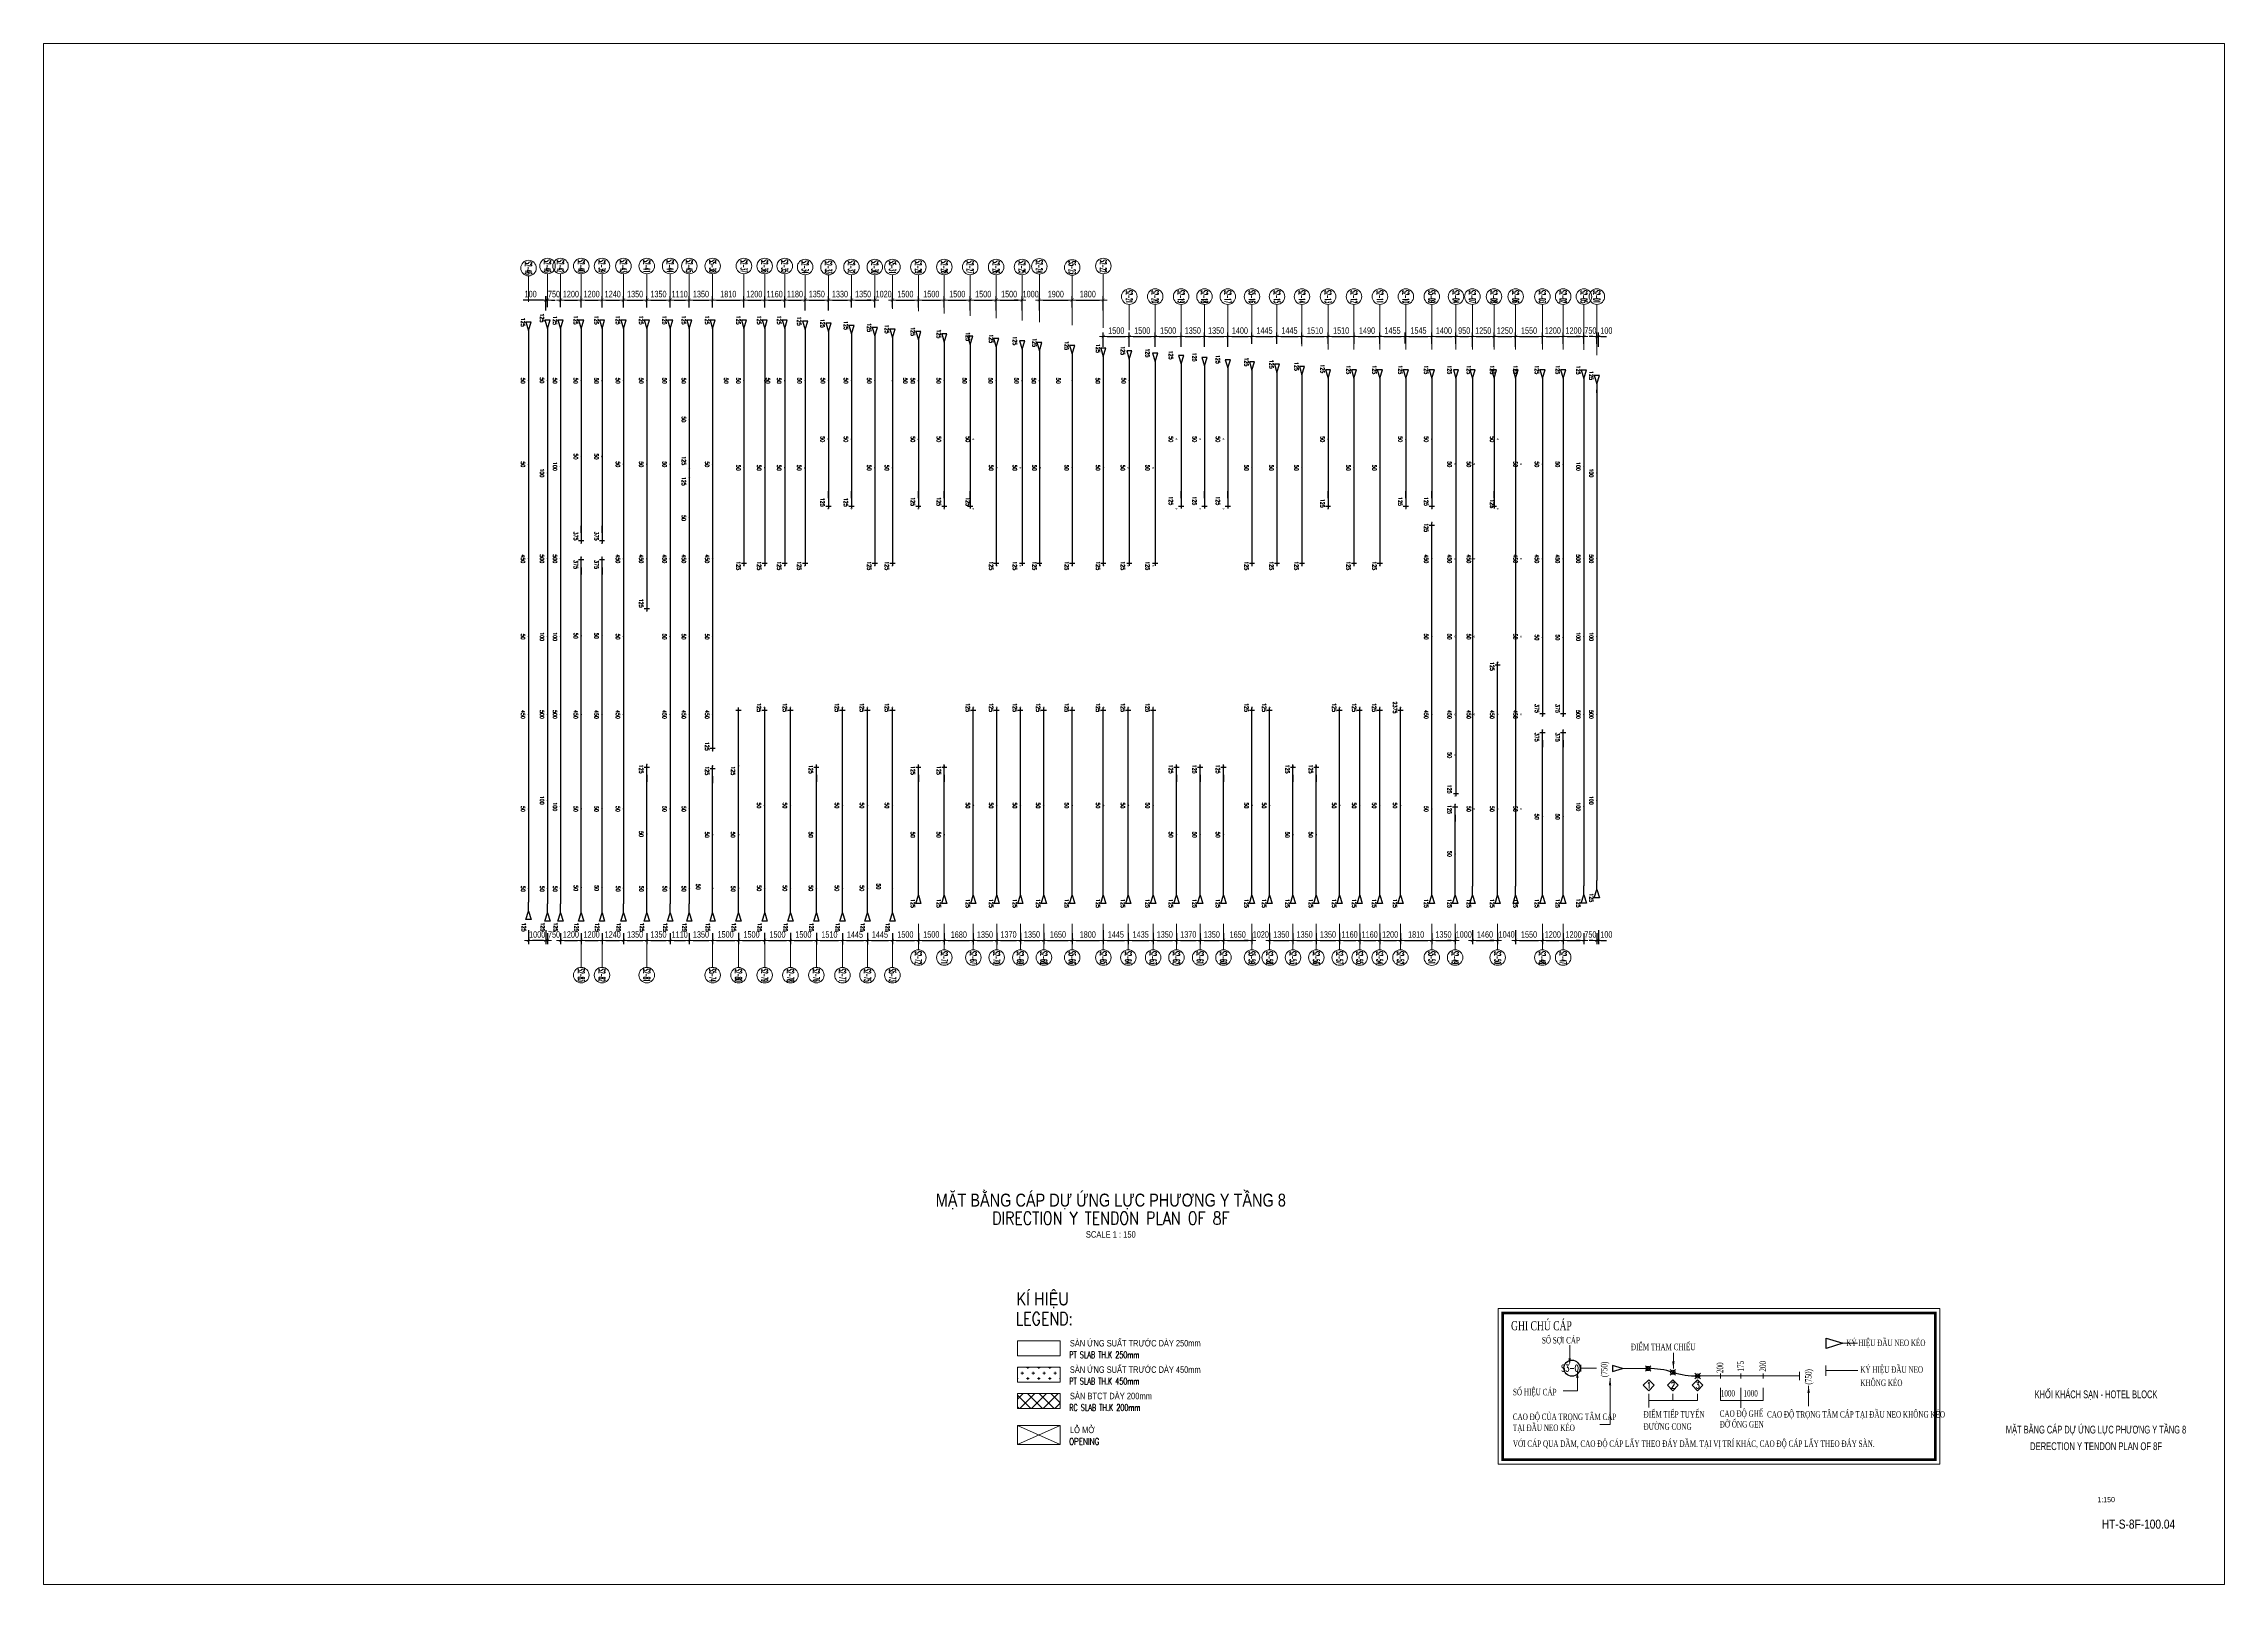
# Paper-space layout 'Layout1' of a CAD drawing. Header units: millimetres. Extents: x 0 to 841, y 0 to 594.
# The model-space entities are those that its viewports show. They can reach past a viewport. Long polylines and large blocks are cut down to what shows.
import ezdxf
from ezdxf.enums import TextEntityAlignment as Align

# ---------------------------------------------------------------- set-up
doc = ezdxf.new("R2010")
doc.units = ezdxf.units.MM
doc.linetypes.add('DASHED2', pattern=[9.525, 6.35, -3.175])
doc.layers.get('0').update_dxf_attribs({"lineweight": 20})
doc.layers.get('Defpoints').update_dxf_attribs({"color": 151, "lineweight": 9})
for name, color, linetype, lineweight in [('8.TEXT', 7, 'Continuous', 20), ('a.LEADER', 8, 'Continuous', 15), ('NDC_S-ANNO', 7, 'Continuous', 20), ('NDC_S-TENDON', 6, 'Continuous', 35), ('NDC_S_ANNO', 7, 'Continuous', 20), ('NDC_S_DIM', 1, 'Continuous', 15), ('NDC_S_ENG TEXT', 2, 'Continuous', 20), ('NDC_S_ENG TITLE', 3, 'Continuous', 20), ('NDC_S_HATCH MATERIAL', 8, 'Continuous', 13), ('NDC_S_OPENING', 9, 'DASHED2', 13), ('NDC_S_SLAB', 2, 'Continuous', 20), ('NDC_S_SYMBOL', 1, 'Continuous', 15), ('NDC_S_TEXT SYMBOL', 7, 'Continuous', 20), ('NDC_S_VN TEXT', 7, 'Continuous', 20), ('NDC_S_VN TITLE', 6, 'Continuous', 35)]:
    doc.layers.add(name, color=color, linetype=linetype, lineweight=lineweight)
for name, color, linetype in [('ARES_TAG', 3, 'Continuous'), ('FREY_CHR', 7, 'Continuous'), ('FREY_TENDON', 6, 'Continuous'), ('LH', 7, 'Continuous'), ('NDC_S_TENDON', 10, 'Continuous'), ('PT-HORI', 6, 'Continuous'), ('PT-VERT', 6, 'Continuous')]:
    doc.layers.add(name, color=color, linetype=linetype)
doc.layers.add('Current_plane_Column', color=7, linetype='Continuous', true_color=0x4b00ff)
doc.styles.add('$0$NDC_EN TXT', font='romans.shx', dxfattribs={"width": 0.8})
doc.styles.add('ARES_ROMANS_0.36', font='romans.shx', dxfattribs={"width": 0.36, "bigfont": 'vns.shx'})
doc.styles.add('ARIAL', font='arial.ttf', dxfattribs={"width": 0.7})
doc.styles.add('NDC_ANNO', font='', dxfattribs={"width": 0.8})
doc.styles.add('NDC_ARIAL', font='arial.ttf', dxfattribs={"width": 0.85})
doc.styles.add('NDC_EN TXT', font='romans.shx', dxfattribs={"width": 0.8})
doc.styles.add('NDC_VIE TXT', font='arial.ttf', dxfattribs={"width": 0.8})
doc.styles.add('T-NO', font='romans.shx', dxfattribs={"width": 0.8})
doc.styles.add('TM', font='romans.shx', dxfattribs={"width": 0.7})
doc.styles.add('Vnsimili', font='vntimeh.shx', dxfattribs={"width": 0.7})
doc.styles.get('NDC_ANNO').set_extended_font_data('Dotum')
doc.dimstyles.new('NDC_dim_150', dxfattribs={"dimscale": 150, "dimtxt": 2.5, "dimasz": 1.5, "dimexe": 1.5, "dimexo": 2.5, "dimgap": 1, "dimtad": 1, "dimdec": 0, "dimzin": 0, "dimdsep": 46, "dimtxsty": 'ARIAL', "dimblk": 'DIMMARK', "dimcen": 0.09, "dimdle": 1.2, "dimclrd": 1, "dimclre": 1, "dimclrt": 3, "dimadec": 0, "dimazin": 0, "dimtfac": 1, "dimtdec": 0, "dimtix": 1, "dimtofl": 0, "dimtmove": 0, "dimatfit": 3, "dimfxl": 4, "dimfxlon": 1, "dimtolj": 1, "dimtzin": 0, "dimarcsym": 0})

# ---------------------------------------------------------------- blocks, each defined once
blk = doc.blocks.new('Drawing name_symbol')
at = {"layer": 'NDC_S_ENG TITLE', "style": 'NDC_EN TXT', "width": 0.8}
blk.add_attdef('SECTDET1', text='', height=5, dxfattribs=at).set_placement((0, 1.01), align=Align.CENTER)
at = {"layer": 'NDC_S_TEXT SYMBOL', "lineweight": 25, "style": 'NDC_ANNO', "width": 0.8}
blk.add_attdef('SSCALE', text='', height=2.5, dxfattribs=at).set_placement((0, -4), align=Align.CENTER)
at = {"layer": 'NDC_S_VN TITLE', "style": 'NDC_VIE TXT', "width": 0.8}
blk.add_attdef('SECTDET2', text='', height=5, dxfattribs=at).set_placement((0, 7.97), align=Align.CENTER)
blk = doc.blocks.new('gcc')
at = {"color": 7, "ltscale": 250}
blk.add_lwpolyline([(421498, -404404), (452145, -404404), (452145, -415195), (421498, -415195)], close=True, dxfattribs=at)
at = {"color": 7, "ltscale": 250, "const_width": 180}
blk.add_lwpolyline([(421811, -404717), (451832, -404717), (451832, -414882), (421811, -414882)], close=True, dxfattribs=at)
at = {"layer": 'a.LEADER', "color": 9, "linetype": 'Continuous'}
for p, q in [((426454, -407856), (426454, -406943)), ((426990, -408720), (426990, -410111)), ((428308, -408538), (427172, -408538)), ((433655, -408568), (433655, -407478)), ((425995, -410111), (426990, -410111)), ((429256, -409238), (429256, -412447)), ((436919, -410785), (436919, -409894)), ((438344, -411294), (438344, -409894)), ((439883, -410785), (439883, -409894)), ((443040, -409756), (443040, -411180)), ((431945, -410308), (431945, -411277)), ((431945, -410785), (435325, -410785)), ((433616, -410308), (433616, -410785)), ((435325, -410308), (435325, -410785)), ((436919, -410785), (439883, -410785)), ((429256, -412447), (428546, -412447))]:
    blk.add_line(p, q, dxfattribs=at)
at = {"layer": 'a.LEADER', "color": 4, "ltscale": 2}
blk.add_line((445410, -406809), (446425, -406809), dxfattribs=at)
at = {"layer": 'a.LEADER', "color": 4, "linetype": 'Continuous'}
for p, q in [((430115, -408563), (431900, -408563)), ((435339, -409081), (442418, -409081))]:
    blk.add_line(p, q, dxfattribs=at)
at = {"layer": 'a.LEADER'}
for p, q in [((432091, -408754), (431709, -408372)), ((431709, -408754), (432091, -408372)), ((433810, -409013), (433429, -408631)), ((433429, -409013), (433810, -408631)), ((435530, -409272), (435148, -408890)), ((435148, -409272), (435530, -408890))]:
    blk.add_line(p, q, dxfattribs=at)
at = {"layer": 'a.LEADER', "color": 4, "ltscale": 150, "extrusion": (-0.037273, 1.4712e-13, 0.999305)}
blk.add_line((444242, -409065, -57), (444242, -408345, -57), dxfattribs=at)
at = {"layer": 'a.LEADER', "color": 4, "ltscale": 2, "extrusion": (-0.037273, 1.4712e-13, 0.999305)}
blk.add_line((444258, -408705), (446451, -408705, 98), dxfattribs=at)
at = {"layer": 'a.LEADER', "linetype": 'Continuous'}
for p, q in [((436919, -409261), (436919, -408901)), ((438344, -409261), (438344, -408901)), ((439883, -409261), (439883, -408901))]:
    blk.add_line(p, q, dxfattribs=at)
at = {"layer": 'a.LEADER', "color": 4}
blk.add_line((442418, -408788), (442418, -409375), dxfattribs=at)
at = {"layer": 'FREY_CHR'}
for centre in [(431900, -408563), (433619, -408822), (435339, -409081)]:
    blk.add_circle(centre, 144, dxfattribs=at)
at = {"layer": 'FREY_TENDON', "color": 4, "ltscale": 150}
blk.add_lwpolyline([(444258, -406449), (445410, -406809), (444258, -407169)], close=True, dxfattribs=at)
at = {"layer": 'LH', "color": 9, "linetype": 'Continuous'}
for points in [[(431945, -410106), (432323, -409728), (431945, -409349), (431566, -409728)], [(433616, -410106), (433995, -409728), (433616, -409349), (433238, -409728)], [(435325, -410106), (435704, -409728), (435325, -409349), (434947, -409728)]]:
    blk.add_lwpolyline(points, close=True, dxfattribs=at)
blk.add_circle((426615, -408538), 557, dxfattribs=at)
for points in [[(426537, -407856), (426371, -407856), (426454, -408353)], [(426907, -409217), (427072, -409217), (426990, -408720)], [(433738, -408072), (433572, -408072), (433655, -408568)], [(429173, -409734), (429338, -409734), (429256, -409238)], [(442957, -410252), (443123, -410252), (443040, -409756)]]:
    blk.add_solid(points, dxfattribs=at)
at = {"layer": 'PT-HORI', "color": 4, "linetype": 'Continuous'}
for centre, start, end in [((431900, -414399), 72.86861, 90), ((435339, -403245), 252.86861, 270)]:
    blk.add_arc(centre, 5836, start, end, dxfattribs=at)
at = {"layer": 'PT-VERT', "color": 4}
blk.add_lwpolyline([(429420, -408361), (429420, -408766), (430115, -408563)], close=True, dxfattribs=at)
at = {"layer": '8.TEXT', "color": 7, "style": 'Vnsimili'}
for s, height, width, p in [('ghi chó c¸p', 629.97, 0.7, (422386, -405907)), ('sè sîi c¸p', 450, 0.6, (424530, -406826)), ('®iÓm tham chiÕu', 450, 0.6, (430708, -407290)), ('              ký hiÖu ®Çu neo kÐo', 450, 0.6, (443925, -407004)), ('ký hiÖu ®Çu neo', 450, 0.6, (446630, -408860)), ('sè hiÖu c¸p', 450, 0.6, (422518, -410420)), ('1000', 450, 0.6, (436942, -410505)), ('1000', 450, 0.6, (438524, -410505)), ('kh«ng KÐO', 450, 0.6, (446630, -409782)), ('cao ®é cña träng t©m c¸p ', 450, 0.6, (422508, -412138)), ('®iÓm tiÕp tuyÕn ', 450, 0.6, (431585, -411969)), ('cao ®é ghÕ', 450, 0.6, (436870, -411915)), ('cao ®é träng t©m c¸p t¹i ®Çu neo kh«ng kÐo', 450, 0.6, (440157, -411968)), ('t¹i ®Çu neo kÐo', 450, 0.6, (422514, -412901)), ('®\xadêng cong', 450, 0.6, (431585, -412817)), ('®ì èng gen', 450, 0.6, (436870, -412656)), ('víi c¸p qua dÇm, cao ®é c¸p lÊy theo ®¸y dÇm. t¹i vÞ trÝ kh¸c, cao ®é c¸p lÊy theo ®¸y sµn.', 450, 0.6, (422514, -414001))]:
    blk.add_text(s, height=height, dxfattribs=dict(at, width=width)).set_placement(p)
at = {"layer": '8.TEXT', "color": 7, "linetype": 'Continuous', "style": 'T-NO', "width": 0.6}
blk.add_text('S3-01', height=450, dxfattribs=at).set_placement((426615, -408538), align=Align.MIDDLE)
at = {"layer": '8.TEXT', "color": 7, "style": 'Vnsimili', "width": 0.6}
for s, p in [('(750)', (429072, -409159)), ('200', (437113, -408880)), ('175', (438546, -408777)), ('200', (440085, -408777)), ('(750)', (443248, -409677))]:
    blk.add_text(s, height=450, rotation=90, dxfattribs=at).set_placement(p)
at = {"layer": '8.TEXT', "color": 7, "ltscale": 150, "style": 'TM', "width": 0.7}
for s, p in [('1', (431956, -409731)), ('2', (433628, -409731)), ('3', (435337, -409731))]:
    blk.add_text(s, height=450, dxfattribs=at).set_placement(p, align=Align.MIDDLE_CENTER)
blk = doc.blocks.new('*U564')
at = {"layer": 'NDC_S_SYMBOL', "color": 3}
blk.add_line((-10141, 0), (-8641, 0), dxfattribs=at)
blk.add_circle((-10591, 0), 450, dxfattribs=at)
at = {"layer": 'NDC_S_TENDON'}
for p, q in [((-6461, 0), (-3144, 0)), ((-3144, 0), (2787, 0)), ((2787, 0), (26089, 0))]:
    blk.add_line(p, q, dxfattribs=at)
for points in [[(-6981, 0), (-7461, 150), (-7461, -150), (-6981, 0), (-6461, 0)], [(26609, 0), (27089, 150), (27089, -150), (26609, 0), (26089, 0)]]:
    blk.add_lwpolyline(points, dxfattribs=at)
at = {"layer": 'ARES_TAG', "style": 'ARES_ROMANS_0.36', "width": 0.36}
blk.add_attdef('S3', text='', height=375, dxfattribs=at).set_placement((-10591, 0), align=Align.MIDDLE_CENTER)
blk = doc.blocks.new('*U557')
at = {"layer": 'NDC_S_SYMBOL', "color": 3}
blk.add_line((-10193, 0), (-8693, 0), dxfattribs=at)
blk.add_circle((-10643, 0), 450, dxfattribs=at)
at = {"layer": 'NDC_S_TENDON'}
for p, q in [((-6514, 0), (-3144, 0)), ((-3144, 0), (2787, 0)), ((2787, 0), (8306, 0)), ((8306, 0), (9306, 0)), ((9156, -150), (9156, 150))]:
    blk.add_line(p, q, dxfattribs=at)
blk.add_lwpolyline([(-7034, 0), (-7514, 150), (-7514, -150), (-7034, 0), (-6514, 0)], dxfattribs=at)
at = {"layer": 'ARES_TAG', "style": 'ARES_ROMANS_0.36', "width": 0.36}
blk.add_attdef('S3', text='', height=375, dxfattribs=at).set_placement((-10643, 0), align=Align.MIDDLE_CENTER)
blk = doc.blocks.new('*U560')
at = {"layer": 'NDC_S_SYMBOL', "color": 3}
blk.add_line((-20343, 0), (-18843, 0), dxfattribs=at)
blk.add_circle((-20793, 0), 450, dxfattribs=at)
at = {"layer": 'NDC_S_TENDON'}
for p, q in [((-16664, 0), (-3144, 0)), ((-3144, 0), (2787, 0)), ((2787, 0), (2386, 0)), ((2386, 0), (3386, 0)), ((3236, -150), (3236, 150))]:
    blk.add_line(p, q, dxfattribs=at)
blk.add_lwpolyline([(-17184, 0), (-17664, 150), (-17664, -150), (-17184, 0), (-16664, 0)], dxfattribs=at)
at = {"layer": 'ARES_TAG', "style": 'ARES_ROMANS_0.36', "width": 0.36}
blk.add_attdef('S3', text='', height=375, dxfattribs=at).set_placement((-20793, 0), align=Align.MIDDLE_CENTER)
blk = doc.blocks.new('*U561')
at = {"layer": 'NDC_S_SYMBOL', "color": 3}
blk.add_line((-20343, 0), (-18843, 0), dxfattribs=at)
blk.add_circle((-20793, 0), 450, dxfattribs=at)
at = {"layer": 'NDC_S_TENDON'}
for p, q in [((-16664, 0), (-3144, 0)), ((-3144, 0), (2787, 0)), ((2787, 0), (2386, 0)), ((2386, 0), (3386, 0)), ((3236, -150), (3236, 150))]:
    blk.add_line(p, q, dxfattribs=at)
blk.add_lwpolyline([(-17184, 0), (-17664, 150), (-17664, -150), (-17184, 0), (-16664, 0)], dxfattribs=at)
at = {"layer": 'ARES_TAG', "style": 'ARES_ROMANS_0.36', "width": 0.36}
blk.add_attdef('S3', text='', height=375, dxfattribs=at).set_placement((-20793, 0), align=Align.MIDDLE_CENTER)
blk = doc.blocks.new('*U515')
at = {"layer": 'NDC_S_SYMBOL', "color": 3}
blk.add_line((-7323, 0), (-5823, 0), dxfattribs=at)
blk.add_circle((-7773, 0), 450, dxfattribs=at)
at = {"layer": 'NDC_S_TENDON'}
for p, q in [((-3644, 0), (-3144, 0)), ((-3144, 0), (2787, 0)), ((2787, 0), (5686, 0)), ((5686, 0), (6686, 0)), ((6536, -150), (6536, 150))]:
    blk.add_line(p, q, dxfattribs=at)
blk.add_lwpolyline([(-4164, 0), (-4644, 150), (-4644, -150), (-4164, 0), (-3644, 0)], dxfattribs=at)
at = {"layer": 'ARES_TAG', "style": 'ARES_ROMANS_0.36', "width": 0.36}
blk.add_attdef('S3', text='', height=375, dxfattribs=at).set_placement((-7773, 0), align=Align.MIDDLE_CENTER)
blk = doc.blocks.new('*U516')
at = {"layer": 'NDC_S_SYMBOL', "color": 3}
blk.add_line((-7323, 0), (-5823, 0), dxfattribs=at)
blk.add_circle((-7773, 0), 450, dxfattribs=at)
at = {"layer": 'NDC_S_TENDON'}
for p, q in [((-3644, 0), (-3144, 0)), ((-3144, 0), (2787, 0)), ((2787, 0), (2386, 0)), ((2386, 0), (3386, 0)), ((3236, -150), (3236, 150))]:
    blk.add_line(p, q, dxfattribs=at)
blk.add_lwpolyline([(-4164, 0), (-4644, 150), (-4644, -150), (-4164, 0), (-3644, 0)], dxfattribs=at)
at = {"layer": 'ARES_TAG', "style": 'ARES_ROMANS_0.36', "width": 0.36}
blk.add_attdef('S3', text='', height=375, dxfattribs=at).set_placement((-7773, 0), align=Align.MIDDLE_CENTER)
blk = doc.blocks.new('*U517')
at = {"layer": 'NDC_S_SYMBOL', "color": 3}
blk.add_line((-7323, 0), (-5823, 0), dxfattribs=at)
blk.add_circle((-7773, 0), 450, dxfattribs=at)
at = {"layer": 'NDC_S_TENDON'}
for p, q in [((-3644, 0), (-3144, 0)), ((-3144, 0), (2787, 0)), ((2787, 0), (2386, 0)), ((2386, 0), (3386, 0)), ((3236, -150), (3236, 150))]:
    blk.add_line(p, q, dxfattribs=at)
blk.add_lwpolyline([(-4164, 0), (-4644, 150), (-4644, -150), (-4164, 0), (-3644, 0)], dxfattribs=at)
at = {"layer": 'ARES_TAG', "style": 'ARES_ROMANS_0.36', "width": 0.36}
blk.add_attdef('S3', text='', height=375, dxfattribs=at).set_placement((-7773, 0), align=Align.MIDDLE_CENTER)
blk = doc.blocks.new('*U562')
at = {"layer": 'NDC_S_SYMBOL', "color": 3}
blk.add_line((-12193, 0), (-10693, 0), dxfattribs=at)
blk.add_circle((-12643, 0), 450, dxfattribs=at)
at = {"layer": 'NDC_S_TENDON'}
for p, q in [((-8513, 0), (-3144, 0)), ((-3144, 0), (2787, 0)), ((2787, 0), (2386, 0)), ((2386, 0), (3386, 0)), ((3236, -150), (3236, 150))]:
    blk.add_line(p, q, dxfattribs=at)
blk.add_lwpolyline([(-9033, 0), (-9513, 150), (-9513, -150), (-9033, 0), (-8513, 0)], dxfattribs=at)
at = {"layer": 'ARES_TAG', "style": 'ARES_ROMANS_0.36', "width": 0.36}
blk.add_attdef('S3', text='', height=375, dxfattribs=at).set_placement((-12643, 0), align=Align.MIDDLE_CENTER)
blk = doc.blocks.new('*U563')
at = {"layer": 'NDC_S_SYMBOL', "color": 3}
blk.add_line((-12193, 0), (-10693, 0), dxfattribs=at)
blk.add_circle((-12643, 0), 450, dxfattribs=at)
at = {"layer": 'NDC_S_TENDON'}
for p, q in [((-8513, 0), (-3144, 0)), ((-3144, 0), (2787, 0)), ((2787, 0), (2386, 0)), ((2386, 0), (3386, 0)), ((3236, -150), (3236, 150))]:
    blk.add_line(p, q, dxfattribs=at)
blk.add_lwpolyline([(-9033, 0), (-9513, 150), (-9513, -150), (-9033, 0), (-8513, 0)], dxfattribs=at)
at = {"layer": 'ARES_TAG', "style": 'ARES_ROMANS_0.36', "width": 0.36}
blk.add_attdef('S3', text='', height=375, dxfattribs=at).set_placement((-12643, 0), align=Align.MIDDLE_CENTER)
blk = doc.blocks.new('*U1091')
at = {"layer": 'NDC_S_SYMBOL', "color": 3}
blk.add_line((-8425, 0), (-5823, 0), dxfattribs=at)
blk.add_circle((-8875, 0), 450, dxfattribs=at)
at = {"layer": 'NDC_S_TENDON'}
for p, q in [((-3644, 0), (-3144, 0)), ((-3144, 0), (2787, 0)), ((2787, 0), (14387, 0)), ((14387, 0), (15387, 0)), ((15237, -150), (15237, 150))]:
    blk.add_line(p, q, dxfattribs=at)
blk.add_lwpolyline([(-4164, 0), (-4644, 150), (-4644, -150), (-4164, 0), (-3644, 0)], dxfattribs=at)
at = {"layer": 'ARES_TAG', "style": 'ARES_ROMANS_0.36', "width": 0.36}
blk.add_attdef('S3', text='', height=375, dxfattribs=at).set_placement((-8875, 0), align=Align.MIDDLE_CENTER)
blk = doc.blocks.new('*U553')
at = {"layer": 'NDC_S_SYMBOL', "color": 3}
blk.add_line((-9324, 0), (-7824, 0), dxfattribs=at)
blk.add_circle((-9774, 0), 450, dxfattribs=at)
at = {"layer": 'NDC_S_TENDON'}
for p, q in [((-5644, 0), (-3144, 0)), ((-3144, 0), (2787, 0)), ((2787, 0), (2386, 0)), ((2386, 0), (3386, 0)), ((3236, -150), (3236, 150))]:
    blk.add_line(p, q, dxfattribs=at)
blk.add_lwpolyline([(-6164, 0), (-6644, 150), (-6644, -150), (-6164, 0), (-5644, 0)], dxfattribs=at)
at = {"layer": 'ARES_TAG', "style": 'ARES_ROMANS_0.36', "width": 0.36}
blk.add_attdef('S3', text='', height=375, dxfattribs=at).set_placement((-9774, 0), align=Align.MIDDLE_CENTER)
blk = doc.blocks.new('*U554')
at = {"layer": 'NDC_S_SYMBOL', "color": 3}
blk.add_line((-9324, 0), (-7824, 0), dxfattribs=at)
blk.add_circle((-9774, 0), 450, dxfattribs=at)
at = {"layer": 'NDC_S_TENDON'}
for p, q in [((-5644, 0), (-3144, 0)), ((-3144, 0), (2787, 0)), ((2787, 0), (2386, 0)), ((2386, 0), (3386, 0)), ((3236, -150), (3236, 150))]:
    blk.add_line(p, q, dxfattribs=at)
blk.add_lwpolyline([(-6164, 0), (-6644, 150), (-6644, -150), (-6164, 0), (-5644, 0)], dxfattribs=at)
at = {"layer": 'ARES_TAG', "style": 'ARES_ROMANS_0.36', "width": 0.36}
blk.add_attdef('S3', text='', height=375, dxfattribs=at).set_placement((-9774, 0), align=Align.MIDDLE_CENTER)
blk = doc.blocks.new('*U555')
at = {"layer": 'NDC_S_SYMBOL', "color": 3}
blk.add_line((-7323, 0), (-5823, 0), dxfattribs=at)
blk.add_circle((-7773, 0), 450, dxfattribs=at)
at = {"layer": 'NDC_S_TENDON'}
for p, q in [((-3644, 0), (-3144, 0)), ((-3144, 0), (2787, 0)), ((2787, 0), (16388, 0)), ((16388, 0), (17388, 0)), ((17238, -150), (17238, 150))]:
    blk.add_line(p, q, dxfattribs=at)
blk.add_lwpolyline([(-4164, 0), (-4644, 150), (-4644, -150), (-4164, 0), (-3644, 0)], dxfattribs=at)
at = {"layer": 'ARES_TAG', "style": 'ARES_ROMANS_0.36', "width": 0.36}
blk.add_attdef('S3', text='', height=375, dxfattribs=at).set_placement((-7773, 0), align=Align.MIDDLE_CENTER)
blk = doc.blocks.new('*U543')
at = {"layer": 'NDC_S_SYMBOL', "color": 3}
blk.add_line((-7323, 0), (-5823, 0), dxfattribs=at)
blk.add_circle((-7773, 0), 450, dxfattribs=at)
at = {"layer": 'NDC_S_TENDON'}
for p, q in [((-3644, 0), (-3144, 0)), ((-3144, 0), (2787, 0)), ((2787, 0), (5686, 0)), ((5686, 0), (6686, 0)), ((6536, -150), (6536, 150))]:
    blk.add_line(p, q, dxfattribs=at)
blk.add_lwpolyline([(-4164, 0), (-4644, 150), (-4644, -150), (-4164, 0), (-3644, 0)], dxfattribs=at)
at = {"layer": 'ARES_TAG', "style": 'ARES_ROMANS_0.36', "width": 0.36}
blk.add_attdef('S3', text='', height=375, dxfattribs=at).set_placement((-7773, 0), align=Align.MIDDLE_CENTER)
blk = doc.blocks.new('*U544')
at = {"layer": 'NDC_S_SYMBOL', "color": 3}
blk.add_line((-7323, 0), (-5823, 0), dxfattribs=at)
blk.add_circle((-7773, 0), 450, dxfattribs=at)
at = {"layer": 'NDC_S_TENDON'}
for p, q in [((-3644, 0), (-3144, 0)), ((-3144, 0), (2787, 0)), ((2787, 0), (2386, 0)), ((2386, 0), (3386, 0)), ((3236, -150), (3236, 150))]:
    blk.add_line(p, q, dxfattribs=at)
blk.add_lwpolyline([(-4164, 0), (-4644, 150), (-4644, -150), (-4164, 0), (-3644, 0)], dxfattribs=at)
at = {"layer": 'ARES_TAG', "style": 'ARES_ROMANS_0.36', "width": 0.36}
blk.add_attdef('S3', text='', height=375, dxfattribs=at).set_placement((-7773, 0), align=Align.MIDDLE_CENTER)
blk = doc.blocks.new('*U545')
at = {"layer": 'NDC_S_SYMBOL', "color": 3}
blk.add_line((-7323, 0), (-5823, 0), dxfattribs=at)
blk.add_circle((-7773, 0), 450, dxfattribs=at)
at = {"layer": 'NDC_S_TENDON'}
for p, q in [((-3644, 0), (-3144, 0)), ((-3144, 0), (2787, 0)), ((2787, 0), (5686, 0)), ((5686, 0), (6686, 0)), ((6536, -150), (6536, 150))]:
    blk.add_line(p, q, dxfattribs=at)
blk.add_lwpolyline([(-4164, 0), (-4644, 150), (-4644, -150), (-4164, 0), (-3644, 0)], dxfattribs=at)
at = {"layer": 'ARES_TAG', "style": 'ARES_ROMANS_0.36', "width": 0.36}
blk.add_attdef('S3', text='', height=375, dxfattribs=at).set_placement((-7773, 0), align=Align.MIDDLE_CENTER)
blk = doc.blocks.new('*U551')
at = {"layer": 'NDC_S_SYMBOL', "color": 3}
blk.add_line((-7323, 0), (-5823, 0), dxfattribs=at)
blk.add_circle((-7773, 0), 450, dxfattribs=at)
at = {"layer": 'NDC_S_TENDON'}
for p, q in [((-3644, 0), (-3144, 0)), ((-3144, 0), (2787, 0)), ((2787, 0), (2386, 0)), ((2386, 0), (3386, 0)), ((3236, -150), (3236, 150))]:
    blk.add_line(p, q, dxfattribs=at)
blk.add_lwpolyline([(-4164, 0), (-4644, 150), (-4644, -150), (-4164, 0), (-3644, 0)], dxfattribs=at)
at = {"layer": 'ARES_TAG', "style": 'ARES_ROMANS_0.36', "width": 0.36}
blk.add_attdef('S3', text='', height=375, dxfattribs=at).set_placement((-7773, 0), align=Align.MIDDLE_CENTER)
blk = doc.blocks.new('*U552')
at = {"layer": 'NDC_S_SYMBOL', "color": 3}
blk.add_line((-7323, 0), (-5823, 0), dxfattribs=at)
blk.add_circle((-7773, 0), 450, dxfattribs=at)
at = {"layer": 'NDC_S_TENDON'}
for p, q in [((-3644, 0), (-3144, 0)), ((-3144, 0), (2787, 0)), ((2787, 0), (5686, 0)), ((5686, 0), (6686, 0)), ((6536, -150), (6536, 150))]:
    blk.add_line(p, q, dxfattribs=at)
blk.add_lwpolyline([(-4164, 0), (-4644, 150), (-4644, -150), (-4164, 0), (-3644, 0)], dxfattribs=at)
at = {"layer": 'ARES_TAG', "style": 'ARES_ROMANS_0.36', "width": 0.36}
blk.add_attdef('S3', text='', height=375, dxfattribs=at).set_placement((-7773, 0), align=Align.MIDDLE_CENTER)
blk = doc.blocks.new('*U542')
at = {"layer": 'NDC_S_SYMBOL', "color": 3}
blk.add_line((-7323, 0), (-5823, 0), dxfattribs=at)
blk.add_circle((-7773, 0), 450, dxfattribs=at)
at = {"layer": 'NDC_S_TENDON'}
for p, q in [((-3644, 0), (-3144, 0)), ((-3144, 0), (2787, 0)), ((2787, 0), (5686, 0)), ((5686, 0), (6686, 0)), ((6536, -150), (6536, 150))]:
    blk.add_line(p, q, dxfattribs=at)
blk.add_lwpolyline([(-4164, 0), (-4644, 150), (-4644, -150), (-4164, 0), (-3644, 0)], dxfattribs=at)
at = {"layer": 'ARES_TAG', "style": 'ARES_ROMANS_0.36', "width": 0.36}
blk.add_attdef('S3', text='', height=375, dxfattribs=at).set_placement((-7773, 0), align=Align.MIDDLE_CENTER)
blk = doc.blocks.new('*U558')
at = {"layer": 'NDC_S_SYMBOL', "color": 3}
blk.add_line((-8263, 0), (-6763, 0), dxfattribs=at)
blk.add_circle((-8713, 0), 450, dxfattribs=at)
at = {"layer": 'NDC_S_TENDON'}
for p, q in [((-4584, 0), (-3144, 0)), ((-3144, 0), (2787, 0)), ((2787, 0), (2386, 0)), ((2386, 0), (3386, 0)), ((3236, -150), (3236, 150))]:
    blk.add_line(p, q, dxfattribs=at)
blk.add_lwpolyline([(-5104, 0), (-5584, 150), (-5584, -150), (-5104, 0), (-4584, 0)], dxfattribs=at)
at = {"layer": 'ARES_TAG', "style": 'ARES_ROMANS_0.36', "width": 0.36}
blk.add_attdef('S3', text='', height=375, dxfattribs=at).set_placement((-8713, 0), align=Align.MIDDLE_CENTER)
blk = doc.blocks.new('*U559')
at = {"layer": 'NDC_S_SYMBOL', "color": 3}
blk.add_line((-12193, 0), (-10693, 0), dxfattribs=at)
blk.add_circle((-12643, 0), 450, dxfattribs=at)
at = {"layer": 'NDC_S_TENDON'}
for p, q in [((-8514, 0), (-3144, 0)), ((-3144, 0), (2787, 0)), ((2787, 0), (14387, 0)), ((14387, 0), (15387, 0)), ((15237, -150), (15237, 150))]:
    blk.add_line(p, q, dxfattribs=at)
blk.add_lwpolyline([(-9034, 0), (-9514, 150), (-9514, -150), (-9034, 0), (-8514, 0)], dxfattribs=at)
at = {"layer": 'ARES_TAG', "style": 'ARES_ROMANS_0.36', "width": 0.36}
blk.add_attdef('S3', text='', height=375, dxfattribs=at).set_placement((-12643, 0), align=Align.MIDDLE_CENTER)
blk = doc.blocks.new('*U556')
at = {"layer": 'NDC_S_SYMBOL', "color": 3}
blk.add_line((-8343, 0), (-6843, 0), dxfattribs=at)
blk.add_circle((-8793, 0), 450, dxfattribs=at)
at = {"layer": 'NDC_S_TENDON'}
for p, q in [((-4664, 0), (-3144, 0)), ((-3144, 0), (2787, 0)), ((2787, 0), (2386, 0)), ((2386, 0), (3386, 0)), ((3236, -150), (3236, 150))]:
    blk.add_line(p, q, dxfattribs=at)
blk.add_lwpolyline([(-5184, 0), (-5664, 150), (-5664, -150), (-5184, 0), (-4664, 0)], dxfattribs=at)
at = {"layer": 'ARES_TAG', "style": 'ARES_ROMANS_0.36', "width": 0.36}
blk.add_attdef('S3', text='', height=375, dxfattribs=at).set_placement((-8793, 0), align=Align.MIDDLE_CENTER)
blk = doc.blocks.new('*U546')
at = {"layer": 'NDC_S_SYMBOL', "color": 3}
blk.add_line((-5023, 0), (-3523, 0), dxfattribs=at)
blk.add_circle((-5473, 0), 450, dxfattribs=at)
at = {"layer": 'NDC_S_TENDON'}
for p, q in [((-1344, 0), (-1248, 0)), ((-1248, 0), (2787, 0)), ((2787, 0), (2386, 0)), ((2386, 0), (3386, 0)), ((3236, -150), (3236, 150))]:
    blk.add_line(p, q, dxfattribs=at)
blk.add_lwpolyline([(-1864, 0), (-2344, 150), (-2344, -150), (-1864, 0), (-1344, 0)], dxfattribs=at)
at = {"layer": 'ARES_TAG', "style": 'ARES_ROMANS_0.36', "width": 0.36}
blk.add_attdef('S3', text='', height=375, dxfattribs=at).set_placement((-5473, 0), align=Align.MIDDLE_CENTER)
blk = doc.blocks.new('*U1086')
at = {"layer": 'NDC_S_SYMBOL', "color": 3}
blk.add_line((-8425, 0), (-5823, 0), dxfattribs=at)
blk.add_circle((-8875, 0), 450, dxfattribs=at)
at = {"layer": 'NDC_S_TENDON'}
for p, q in [((-3644, 0), (-3144, 0)), ((-3144, 0), (2787, 0)), ((2787, 0), (19006, 0)), ((19006, 0), (20006, 0)), ((19856, -150), (19856, 150))]:
    blk.add_line(p, q, dxfattribs=at)
blk.add_lwpolyline([(-4164, 0), (-4644, 150), (-4644, -150), (-4164, 0), (-3644, 0)], dxfattribs=at)
at = {"layer": 'ARES_TAG', "style": 'ARES_ROMANS_0.36', "width": 0.36}
blk.add_attdef('S3', text='', height=375, dxfattribs=at).set_placement((-8875, 0), align=Align.MIDDLE_CENTER)
blk = doc.blocks.new('*U1090')
at = {"layer": 'NDC_S_SYMBOL', "color": 3}
blk.add_line((-8425, 0), (-5823, 0), dxfattribs=at)
blk.add_circle((-8875, 0), 450, dxfattribs=at)
at = {"layer": 'NDC_S_TENDON'}
for p, q in [((-3644, 0), (-3144, 0)), ((-3144, 0), (2787, 0)), ((2787, 0), (14387, 0)), ((14387, 0), (15387, 0)), ((15237, -150), (15237, 150))]:
    blk.add_line(p, q, dxfattribs=at)
blk.add_lwpolyline([(-4164, 0), (-4644, 150), (-4644, -150), (-4164, 0), (-3644, 0)], dxfattribs=at)
at = {"layer": 'ARES_TAG', "style": 'ARES_ROMANS_0.36', "width": 0.36}
blk.add_attdef('S3', text='', height=375, dxfattribs=at).set_placement((-8875, 0), align=Align.MIDDLE_CENTER)
blk = doc.blocks.new('*U539')
at = {"layer": 'NDC_S_SYMBOL', "color": 3}
blk.add_line((-7323, 0), (-5823, 0), dxfattribs=at)
blk.add_circle((-7773, 0), 450, dxfattribs=at)
at = {"layer": 'NDC_S_TENDON'}
for p, q in [((-3644, 0), (-3144, 0)), ((-3144, 0), (2787, 0)), ((2787, 0), (2386, 0)), ((2386, 0), (3386, 0)), ((3236, -150), (3236, 150))]:
    blk.add_line(p, q, dxfattribs=at)
blk.add_lwpolyline([(-4164, 0), (-4644, 150), (-4644, -150), (-4164, 0), (-3644, 0)], dxfattribs=at)
at = {"layer": 'ARES_TAG', "style": 'ARES_ROMANS_0.36', "width": 0.36}
blk.add_attdef('S3', text='', height=375, dxfattribs=at).set_placement((-7773, 0), align=Align.MIDDLE_CENTER)
blk = doc.blocks.new('*U540')
at = {"layer": 'NDC_S_SYMBOL', "color": 3}
blk.add_line((-7323, 0), (-5823, 0), dxfattribs=at)
blk.add_circle((-7773, 0), 450, dxfattribs=at)
at = {"layer": 'NDC_S_TENDON'}
for p, q in [((-3644, 0), (-3144, 0)), ((-3144, 0), (2787, 0)), ((2787, 0), (5686, 0)), ((5686, 0), (6686, 0)), ((6536, -150), (6536, 150))]:
    blk.add_line(p, q, dxfattribs=at)
blk.add_lwpolyline([(-4164, 0), (-4644, 150), (-4644, -150), (-4164, 0), (-3644, 0)], dxfattribs=at)
at = {"layer": 'ARES_TAG', "style": 'ARES_ROMANS_0.36', "width": 0.36}
blk.add_attdef('S3', text='', height=375, dxfattribs=at).set_placement((-7773, 0), align=Align.MIDDLE_CENTER)
blk = doc.blocks.new('*U541')
at = {"layer": 'NDC_S_SYMBOL', "color": 3}
blk.add_line((-7323, 0), (-5823, 0), dxfattribs=at)
blk.add_circle((-7773, 0), 450, dxfattribs=at)
at = {"layer": 'NDC_S_TENDON'}
for p, q in [((-3644, 0), (-3144, 0)), ((-3144, 0), (2787, 0)), ((2787, 0), (5686, 0)), ((5686, 0), (6686, 0)), ((6536, -150), (6536, 150))]:
    blk.add_line(p, q, dxfattribs=at)
blk.add_lwpolyline([(-4164, 0), (-4644, 150), (-4644, -150), (-4164, 0), (-3644, 0)], dxfattribs=at)
at = {"layer": 'ARES_TAG', "style": 'ARES_ROMANS_0.36', "width": 0.36}
blk.add_attdef('S3', text='', height=375, dxfattribs=at).set_placement((-7773, 0), align=Align.MIDDLE_CENTER)
blk = doc.blocks.new('*U550')
at = {"layer": 'NDC_S_SYMBOL', "color": 3}
blk.add_line((-7323, 0), (-5823, 0), dxfattribs=at)
blk.add_circle((-7773, 0), 450, dxfattribs=at)
at = {"layer": 'NDC_S_TENDON'}
for p, q in [((-3644, 0), (-3144, 0)), ((-3144, 0), (2787, 0)), ((2787, 0), (5686, 0)), ((5686, 0), (6686, 0)), ((6536, -150), (6536, 150))]:
    blk.add_line(p, q, dxfattribs=at)
blk.add_lwpolyline([(-4164, 0), (-4644, 150), (-4644, -150), (-4164, 0), (-3644, 0)], dxfattribs=at)
at = {"layer": 'ARES_TAG', "style": 'ARES_ROMANS_0.36', "width": 0.36}
blk.add_attdef('S3', text='', height=375, dxfattribs=at).set_placement((-7773, 0), align=Align.MIDDLE_CENTER)
blk = doc.blocks.new('*U530')
at = {"layer": 'NDC_S_SYMBOL', "color": 3}
blk.add_line((-7323, 0), (-5823, 0), dxfattribs=at)
blk.add_circle((-7773, 0), 450, dxfattribs=at)
at = {"layer": 'NDC_S_TENDON'}
for p, q in [((-3644, 0), (-3144, 0)), ((-3144, 0), (2787, 0)), ((2787, 0), (5686, 0)), ((5686, 0), (6686, 0)), ((6536, -150), (6536, 150))]:
    blk.add_line(p, q, dxfattribs=at)
blk.add_lwpolyline([(-4164, 0), (-4644, 150), (-4644, -150), (-4164, 0), (-3644, 0)], dxfattribs=at)
at = {"layer": 'ARES_TAG', "style": 'ARES_ROMANS_0.36', "width": 0.36}
blk.add_attdef('S3', text='', height=375, dxfattribs=at).set_placement((-7773, 0), align=Align.MIDDLE_CENTER)
blk = doc.blocks.new('*U531')
at = {"layer": 'NDC_S_SYMBOL', "color": 3}
blk.add_line((-7323, 0), (-5823, 0), dxfattribs=at)
blk.add_circle((-7773, 0), 450, dxfattribs=at)
at = {"layer": 'NDC_S_TENDON'}
for p, q in [((-3644, 0), (-3144, 0)), ((-3144, 0), (2787, 0)), ((2787, 0), (5686, 0)), ((5686, 0), (6686, 0)), ((6536, -150), (6536, 150))]:
    blk.add_line(p, q, dxfattribs=at)
blk.add_lwpolyline([(-4164, 0), (-4644, 150), (-4644, -150), (-4164, 0), (-3644, 0)], dxfattribs=at)
at = {"layer": 'ARES_TAG', "style": 'ARES_ROMANS_0.36', "width": 0.36}
blk.add_attdef('S3', text='', height=375, dxfattribs=at).set_placement((-7773, 0), align=Align.MIDDLE_CENTER)
blk = doc.blocks.new('*U532')
at = {"layer": 'NDC_S_SYMBOL', "color": 3}
blk.add_line((-7323, 0), (-5823, 0), dxfattribs=at)
blk.add_circle((-7773, 0), 450, dxfattribs=at)
at = {"layer": 'NDC_S_TENDON'}
for p, q in [((-3644, 0), (-3144, 0)), ((-3144, 0), (2787, 0)), ((2787, 0), (5686, 0)), ((5686, 0), (6686, 0)), ((6536, -150), (6536, 150))]:
    blk.add_line(p, q, dxfattribs=at)
blk.add_lwpolyline([(-4164, 0), (-4644, 150), (-4644, -150), (-4164, 0), (-3644, 0)], dxfattribs=at)
at = {"layer": 'ARES_TAG', "style": 'ARES_ROMANS_0.36', "width": 0.36}
blk.add_attdef('S3', text='', height=375, dxfattribs=at).set_placement((-7773, 0), align=Align.MIDDLE_CENTER)
blk = doc.blocks.new('*U536')
at = {"layer": 'NDC_S_SYMBOL', "color": 3}
blk.add_line((-8344, 0), (-6844, 0), dxfattribs=at)
blk.add_circle((-8794, 0), 450, dxfattribs=at)
at = {"layer": 'NDC_S_TENDON'}
for p, q in [((-4664, 0), (-3144, 0)), ((-3144, 0), (2787, 0)), ((2787, 0), (5686, 0)), ((5686, 0), (6686, 0)), ((6536, -150), (6536, 150))]:
    blk.add_line(p, q, dxfattribs=at)
blk.add_lwpolyline([(-5184, 0), (-5664, 150), (-5664, -150), (-5184, 0), (-4664, 0)], dxfattribs=at)
at = {"layer": 'ARES_TAG', "style": 'ARES_ROMANS_0.36', "width": 0.36}
blk.add_attdef('S3', text='', height=375, dxfattribs=at).set_placement((-8794, 0), align=Align.MIDDLE_CENTER)
blk = doc.blocks.new('*U537')
at = {"layer": 'NDC_S_SYMBOL', "color": 3}
blk.add_line((-8344, 0), (-6844, 0), dxfattribs=at)
blk.add_circle((-8794, 0), 450, dxfattribs=at)
at = {"layer": 'NDC_S_TENDON'}
for p, q in [((-4664, 0), (-3144, 0)), ((-3144, 0), (2787, 0)), ((2787, 0), (5686, 0)), ((5686, 0), (6686, 0)), ((6536, -150), (6536, 150))]:
    blk.add_line(p, q, dxfattribs=at)
blk.add_lwpolyline([(-5184, 0), (-5664, 150), (-5664, -150), (-5184, 0), (-4664, 0)], dxfattribs=at)
at = {"layer": 'ARES_TAG', "style": 'ARES_ROMANS_0.36', "width": 0.36}
blk.add_attdef('S3', text='', height=375, dxfattribs=at).set_placement((-8794, 0), align=Align.MIDDLE_CENTER)
blk = doc.blocks.new('*U538')
at = {"layer": 'NDC_S_SYMBOL', "color": 3}
blk.add_line((-7323, 0), (-5823, 0), dxfattribs=at)
blk.add_circle((-7773, 0), 450, dxfattribs=at)
at = {"layer": 'NDC_S_TENDON'}
for p, q in [((-3644, 0), (-3144, 0)), ((-3144, 0), (2787, 0)), ((2787, 0), (2386, 0)), ((2386, 0), (3386, 0)), ((3236, -150), (3236, 150))]:
    blk.add_line(p, q, dxfattribs=at)
blk.add_lwpolyline([(-4164, 0), (-4644, 150), (-4644, -150), (-4164, 0), (-3644, 0)], dxfattribs=at)
at = {"layer": 'ARES_TAG', "style": 'ARES_ROMANS_0.36', "width": 0.36}
blk.add_attdef('S3', text='', height=375, dxfattribs=at).set_placement((-7773, 0), align=Align.MIDDLE_CENTER)
blk = doc.blocks.new('*U529')
at = {"layer": 'NDC_S_SYMBOL', "color": 3}
blk.add_line((-7323, 0), (-5823, 0), dxfattribs=at)
blk.add_circle((-7773, 0), 450, dxfattribs=at)
at = {"layer": 'NDC_S_TENDON'}
for p, q in [((-3644, 0), (-3144, 0)), ((-3144, 0), (2787, 0)), ((2787, 0), (2386, 0)), ((2386, 0), (3386, 0)), ((3236, -150), (3236, 150))]:
    blk.add_line(p, q, dxfattribs=at)
blk.add_lwpolyline([(-4164, 0), (-4644, 150), (-4644, -150), (-4164, 0), (-3644, 0)], dxfattribs=at)
at = {"layer": 'ARES_TAG', "style": 'ARES_ROMANS_0.36', "width": 0.36}
blk.add_attdef('S3', text='', height=375, dxfattribs=at).set_placement((-7773, 0), align=Align.MIDDLE_CENTER)
blk = doc.blocks.new('*U533')
at = {"layer": 'NDC_S_SYMBOL', "color": 3}
blk.add_line((-7323, 0), (-5823, 0), dxfattribs=at)
blk.add_circle((-7773, 0), 450, dxfattribs=at)
at = {"layer": 'NDC_S_TENDON'}
for p, q in [((-3644, 0), (-3144, 0)), ((-3144, 0), (2787, 0)), ((2787, 0), (5686, 0)), ((5686, 0), (6686, 0)), ((6536, -150), (6536, 150))]:
    blk.add_line(p, q, dxfattribs=at)
blk.add_lwpolyline([(-4164, 0), (-4644, 150), (-4644, -150), (-4164, 0), (-3644, 0)], dxfattribs=at)
at = {"layer": 'ARES_TAG', "style": 'ARES_ROMANS_0.36', "width": 0.36}
blk.add_attdef('S3', text='', height=375, dxfattribs=at).set_placement((-7773, 0), align=Align.MIDDLE_CENTER)
blk = doc.blocks.new('*U534')
at = {"layer": 'NDC_S_SYMBOL', "color": 3}
blk.add_line((-7323, 0), (-5823, 0), dxfattribs=at)
blk.add_circle((-7773, 0), 450, dxfattribs=at)
at = {"layer": 'NDC_S_TENDON'}
for p, q in [((-3644, 0), (-3144, 0)), ((-3144, 0), (2787, 0)), ((2787, 0), (5686, 0)), ((5686, 0), (6686, 0)), ((6536, -150), (6536, 150))]:
    blk.add_line(p, q, dxfattribs=at)
blk.add_lwpolyline([(-4164, 0), (-4644, 150), (-4644, -150), (-4164, 0), (-3644, 0)], dxfattribs=at)
at = {"layer": 'ARES_TAG', "style": 'ARES_ROMANS_0.36', "width": 0.36}
blk.add_attdef('S3', text='', height=375, dxfattribs=at).set_placement((-7773, 0), align=Align.MIDDLE_CENTER)
blk = doc.blocks.new('*U535')
at = {"layer": 'NDC_S_SYMBOL', "color": 3}
blk.add_line((-7323, 0), (-5823, 0), dxfattribs=at)
blk.add_circle((-7773, 0), 450, dxfattribs=at)
at = {"layer": 'NDC_S_TENDON'}
for p, q in [((-3644, 0), (-3144, 0)), ((-3144, 0), (2787, 0)), ((2787, 0), (5686, 0)), ((5686, 0), (6686, 0)), ((6536, -150), (6536, 150))]:
    blk.add_line(p, q, dxfattribs=at)
blk.add_lwpolyline([(-4164, 0), (-4644, 150), (-4644, -150), (-4164, 0), (-3644, 0)], dxfattribs=at)
at = {"layer": 'ARES_TAG', "style": 'ARES_ROMANS_0.36', "width": 0.36}
blk.add_attdef('S3', text='', height=375, dxfattribs=at).set_placement((-7773, 0), align=Align.MIDDLE_CENTER)
blk = doc.blocks.new('*U1079')
at = {"layer": 'NDC_S_SYMBOL', "color": 3}
blk.add_line((-8425, 0), (-6016, 0), dxfattribs=at)
blk.add_circle((-8875, 0), 450, dxfattribs=at)
at = {"layer": 'NDC_S_TENDON'}
for p, q in [((-3837, 0), (-3144, 0)), ((-3144, 0), (2787, 0)), ((2787, 0), (5686, 0)), ((5686, 0), (6686, 0)), ((6536, -150), (6536, 150))]:
    blk.add_line(p, q, dxfattribs=at)
blk.add_lwpolyline([(-4357, 0), (-4837, 150), (-4837, -150), (-4357, 0), (-3837, 0)], dxfattribs=at)
at = {"layer": 'ARES_TAG', "style": 'ARES_ROMANS_0.36', "width": 0.36}
blk.add_attdef('S3', text='', height=375, dxfattribs=at).set_placement((-8875, 0), align=Align.MIDDLE_CENTER)
blk = doc.blocks.new('*U1080')
at = {"layer": 'NDC_S_SYMBOL', "color": 3}
blk.add_line((-8425, 0), (-5823, 0), dxfattribs=at)
blk.add_circle((-8875, 0), 450, dxfattribs=at)
at = {"layer": 'NDC_S_TENDON'}
for p, q in [((-3644, 0), (-3144, 0)), ((-3144, 0), (2787, 0)), ((2787, 0), (2386, 0)), ((2386, 0), (3386, 0)), ((3236, -150), (3236, 150))]:
    blk.add_line(p, q, dxfattribs=at)
blk.add_lwpolyline([(-4164, 0), (-4644, 150), (-4644, -150), (-4164, 0), (-3644, 0)], dxfattribs=at)
at = {"layer": 'ARES_TAG', "style": 'ARES_ROMANS_0.36', "width": 0.36}
blk.add_attdef('S3', text='', height=375, dxfattribs=at).set_placement((-8875, 0), align=Align.MIDDLE_CENTER)
blk = doc.blocks.new('*U1081')
at = {"layer": 'NDC_S_SYMBOL', "color": 3}
blk.add_line((-8425, 0), (-5823, 0), dxfattribs=at)
blk.add_circle((-8875, 0), 450, dxfattribs=at)
at = {"layer": 'NDC_S_TENDON'}
for p, q in [((-3644, 0), (-3144, 0)), ((-3144, 0), (2787, 0)), ((2787, 0), (5686, 0)), ((5686, 0), (6686, 0)), ((6536, -150), (6536, 150))]:
    blk.add_line(p, q, dxfattribs=at)
blk.add_lwpolyline([(-4164, 0), (-4644, 150), (-4644, -150), (-4164, 0), (-3644, 0)], dxfattribs=at)
at = {"layer": 'ARES_TAG', "style": 'ARES_ROMANS_0.36', "width": 0.36}
blk.add_attdef('S3', text='', height=375, dxfattribs=at).set_placement((-8875, 0), align=Align.MIDDLE_CENTER)
blk = doc.blocks.new('*U478')
at = {"layer": 'NDC_S_SYMBOL', "color": 3}
blk.add_line((-8425, 0), (-6925, 0), dxfattribs=at)
blk.add_circle((-8875, 0), 450, dxfattribs=at)
at = {"layer": 'NDC_S_TENDON'}
for p, q in [((-4745, 0), (-3144, 0)), ((-3144, 0), (2787, 0)), ((2787, 0), (5686, 0)), ((5686, 0), (6686, 0)), ((6536, -150), (6536, 150))]:
    blk.add_line(p, q, dxfattribs=at)
blk.add_lwpolyline([(-5265, 0), (-5745, 150), (-5745, -150), (-5265, 0), (-4745, 0)], dxfattribs=at)
at = {"layer": 'ARES_TAG', "style": 'ARES_ROMANS_0.36', "width": 0.36}
blk.add_attdef('S3', text='', height=375, dxfattribs=at).set_placement((-8875, 0), align=Align.MIDDLE_CENTER)
blk = doc.blocks.new('*U1073')
at = {"layer": 'NDC_S_SYMBOL', "color": 3}
blk.add_line((-8425, 0), (-6788, 0), dxfattribs=at)
blk.add_circle((-8875, 0), 450, dxfattribs=at)
at = {"layer": 'NDC_S_TENDON'}
for p, q in [((-4608, 0), (-3144, 0)), ((-3144, 0), (2787, 0)), ((2787, 0), (5686, 0)), ((5686, 0), (6686, 0)), ((6536, -150), (6536, 150))]:
    blk.add_line(p, q, dxfattribs=at)
blk.add_lwpolyline([(-5128, 0), (-5608, 150), (-5608, -150), (-5128, 0), (-4608, 0)], dxfattribs=at)
at = {"layer": 'ARES_TAG', "style": 'ARES_ROMANS_0.36', "width": 0.36}
blk.add_attdef('S3', text='', height=375, dxfattribs=at).set_placement((-8875, 0), align=Align.MIDDLE_CENTER)
blk = doc.blocks.new('*U1074')
at = {"layer": 'NDC_S_SYMBOL', "color": 3}
blk.add_line((-8425, 0), (-6653, 0), dxfattribs=at)
blk.add_circle((-8875, 0), 450, dxfattribs=at)
at = {"layer": 'NDC_S_TENDON'}
for p, q in [((-4473, 0), (-3144, 0)), ((-3144, 0), (2787, 0)), ((2787, 0), (2386, 0)), ((2386, 0), (3386, 0)), ((3236, -150), (3236, 150))]:
    blk.add_line(p, q, dxfattribs=at)
blk.add_lwpolyline([(-4993, 0), (-5473, 150), (-5473, -150), (-4993, 0), (-4473, 0)], dxfattribs=at)
at = {"layer": 'ARES_TAG', "style": 'ARES_ROMANS_0.36', "width": 0.36}
blk.add_attdef('S3', text='', height=375, dxfattribs=at).set_placement((-8875, 0), align=Align.MIDDLE_CENTER)
blk = doc.blocks.new('*U512')
at = {"layer": 'NDC_S_SYMBOL', "color": 3}
blk.add_line((-10193, 0), (-8693, 0), dxfattribs=at)
blk.add_circle((-10643, 0), 450, dxfattribs=at)
at = {"layer": 'NDC_S_TENDON'}
for p, q in [((-6513, 0), (-3144, 0)), ((-3144, 0), (2787, 0)), ((2787, 0), (26236, 0))]:
    blk.add_line(p, q, dxfattribs=at)
for points in [[(-7033, 0), (-7513, 150), (-7513, -150), (-7033, 0), (-6513, 0)], [(26756, 0), (27236, 150), (27236, -150), (26756, 0), (26236, 0)]]:
    blk.add_lwpolyline(points, dxfattribs=at)
at = {"layer": 'ARES_TAG', "style": 'ARES_ROMANS_0.36', "width": 0.36}
blk.add_attdef('S3', text='', height=375, dxfattribs=at).set_placement((-10643, 0), align=Align.MIDDLE_CENTER)
blk = doc.blocks.new('*U513')
at = {"layer": 'NDC_S_SYMBOL', "color": 3}
blk.add_line((-10193, 0), (-8693, 0), dxfattribs=at)
blk.add_circle((-10643, 0), 450, dxfattribs=at)
at = {"layer": 'NDC_S_TENDON'}
for p, q in [((-6513, 0), (-3144, 0)), ((-3144, 0), (2787, 0)), ((2787, 0), (26237, 0))]:
    blk.add_line(p, q, dxfattribs=at)
for points in [[(-7033, 0), (-7513, 150), (-7513, -150), (-7033, 0), (-6513, 0)], [(26757, 0), (27237, 150), (27237, -150), (26757, 0), (26237, 0)]]:
    blk.add_lwpolyline(points, dxfattribs=at)
at = {"layer": 'ARES_TAG', "style": 'ARES_ROMANS_0.36', "width": 0.36}
blk.add_attdef('S3', text='', height=375, dxfattribs=at).set_placement((-10643, 0), align=Align.MIDDLE_CENTER)
blk = doc.blocks.new('*U514')
at = {"layer": 'NDC_S_SYMBOL', "color": 3}
blk.add_line((-10193, 0), (-8693, 0), dxfattribs=at)
blk.add_circle((-10643, 0), 450, dxfattribs=at)
at = {"layer": 'NDC_S_TENDON'}
for p, q in [((-6513, 0), (-3144, 0)), ((-3144, 0), (2787, 0)), ((2787, 0), (26237, 0))]:
    blk.add_line(p, q, dxfattribs=at)
for points in [[(-7033, 0), (-7513, 150), (-7513, -150), (-7033, 0), (-6513, 0)], [(26757, 0), (27237, 150), (27237, -150), (26757, 0), (26237, 0)]]:
    blk.add_lwpolyline(points, dxfattribs=at)
at = {"layer": 'ARES_TAG', "style": 'ARES_ROMANS_0.36', "width": 0.36}
blk.add_attdef('S3', text='', height=375, dxfattribs=at).set_placement((-10643, 0), align=Align.MIDDLE_CENTER)
blk = doc.blocks.new('*U1087')
at = {"layer": 'NDC_S_SYMBOL', "color": 3}
blk.add_line((-8425, 0), (-5823, 0), dxfattribs=at)
blk.add_circle((-8875, 0), 450, dxfattribs=at)
at = {"layer": 'NDC_S_TENDON'}
for p, q in [((-3644, 0), (-3144, 0)), ((-3144, 0), (2787, 0)), ((2787, 0), (25216, 0))]:
    blk.add_line(p, q, dxfattribs=at)
for points in [[(-4164, 0), (-4644, 150), (-4644, -150), (-4164, 0), (-3644, 0)], [(25736, 0), (26216, 150), (26216, -150), (25736, 0), (25216, 0)]]:
    blk.add_lwpolyline(points, dxfattribs=at)
at = {"layer": 'ARES_TAG', "style": 'ARES_ROMANS_0.36', "width": 0.36}
blk.add_attdef('S3', text='', height=375, dxfattribs=at).set_placement((-8875, 0), align=Align.MIDDLE_CENTER)
blk = doc.blocks.new('*U1082')
at = {"layer": 'NDC_S_SYMBOL', "color": 3}
blk.add_line((-8425, 0), (-5823, 0), dxfattribs=at)
blk.add_circle((-8875, 0), 450, dxfattribs=at)
at = {"layer": 'NDC_S_TENDON'}
for p, q in [((-3644, 0), (-3144, 0)), ((-3144, 0), (2787, 0)), ((2787, 0), (5686, 0)), ((5686, 0), (6686, 0)), ((6536, -150), (6536, 150))]:
    blk.add_line(p, q, dxfattribs=at)
blk.add_lwpolyline([(-4164, 0), (-4644, 150), (-4644, -150), (-4164, 0), (-3644, 0)], dxfattribs=at)
at = {"layer": 'ARES_TAG', "style": 'ARES_ROMANS_0.36', "width": 0.36}
blk.add_attdef('S3', text='', height=375, dxfattribs=at).set_placement((-8875, 0), align=Align.MIDDLE_CENTER)
blk = doc.blocks.new('*U1083')
at = {"layer": 'NDC_S_SYMBOL', "color": 3}
blk.add_line((-8425, 0), (-5823, 0), dxfattribs=at)
blk.add_circle((-8875, 0), 450, dxfattribs=at)
at = {"layer": 'NDC_S_TENDON'}
for p, q in [((-3644, 0), (-3144, 0)), ((-3144, 0), (2787, 0)), ((2787, 0), (2386, 0)), ((2386, 0), (3386, 0)), ((3236, -150), (3236, 150))]:
    blk.add_line(p, q, dxfattribs=at)
blk.add_lwpolyline([(-4164, 0), (-4644, 150), (-4644, -150), (-4164, 0), (-3644, 0)], dxfattribs=at)
at = {"layer": 'ARES_TAG', "style": 'ARES_ROMANS_0.36', "width": 0.36}
blk.add_attdef('S3', text='', height=375, dxfattribs=at).set_placement((-8875, 0), align=Align.MIDDLE_CENTER)
blk = doc.blocks.new('*U1085')
at = {"layer": 'NDC_S_SYMBOL', "color": 3}
blk.add_line((-8095, 0), (-5163, 0), dxfattribs=at)
blk.add_circle((-8545, 0), 450, dxfattribs=at)
at = {"layer": 'NDC_S_TENDON'}
for p, q in [((-2984, 0), (-3144, 0)), ((-3144, 0), (2787, 0)), ((2787, 0), (25216, 0))]:
    blk.add_line(p, q, dxfattribs=at)
for points in [[(-3504, 0), (-3984, 150), (-3984, -150), (-3504, 0), (-2984, 0)], [(25736, 0), (26216, 150), (26216, -150), (25736, 0), (25216, 0)]]:
    blk.add_lwpolyline(points, dxfattribs=at)
at = {"layer": 'ARES_TAG', "style": 'ARES_ROMANS_0.36', "width": 0.36}
blk.add_attdef('S3', text='', height=375, dxfattribs=at).set_placement((-8545, 0), align=Align.MIDDLE_CENTER)
blk = doc.blocks.new('*U527')
at = {"layer": 'NDC_S_SYMBOL', "color": 3}
blk.add_line((-8344, 0), (-6844, 0), dxfattribs=at)
blk.add_circle((-8794, 0), 450, dxfattribs=at)
at = {"layer": 'NDC_S_TENDON'}
for p, q in [((-4664, 0), (-3144, 0)), ((-3144, 0), (2787, 0)), ((2787, 0), (5686, 0)), ((5686, 0), (6686, 0)), ((6536, -150), (6536, 150))]:
    blk.add_line(p, q, dxfattribs=at)
blk.add_lwpolyline([(-5184, 0), (-5664, 150), (-5664, -150), (-5184, 0), (-4664, 0)], dxfattribs=at)
at = {"layer": 'ARES_TAG', "style": 'ARES_ROMANS_0.36', "width": 0.36}
blk.add_attdef('S3', text='', height=375, dxfattribs=at).set_placement((-8794, 0), align=Align.MIDDLE_CENTER)
blk = doc.blocks.new('*U528')
at = {"layer": 'NDC_S_SYMBOL', "color": 3}
blk.add_line((-8344, 0), (-6844, 0), dxfattribs=at)
blk.add_circle((-8794, 0), 450, dxfattribs=at)
at = {"layer": 'NDC_S_TENDON'}
for p, q in [((-4664, 0), (-3144, 0)), ((-3144, 0), (2787, 0)), ((2787, 0), (5686, 0)), ((5686, 0), (6686, 0)), ((6536, -150), (6536, 150))]:
    blk.add_line(p, q, dxfattribs=at)
blk.add_lwpolyline([(-5184, 0), (-5664, 150), (-5664, -150), (-5184, 0), (-4664, 0)], dxfattribs=at)
at = {"layer": 'ARES_TAG', "style": 'ARES_ROMANS_0.36', "width": 0.36}
blk.add_attdef('S3', text='', height=375, dxfattribs=at).set_placement((-8794, 0), align=Align.MIDDLE_CENTER)
blk = doc.blocks.new('*U1088')
at = {"layer": 'NDC_S_SYMBOL', "color": 3}
blk.add_line((-8425, 0), (-5823, 0), dxfattribs=at)
blk.add_circle((-8875, 0), 450, dxfattribs=at)
at = {"layer": 'NDC_S_TENDON'}
for p, q in [((-3644, 0), (-3144, 0)), ((-3144, 0), (2787, 0)), ((2787, 0), (2386, 0)), ((2386, 0), (3386, 0)), ((3236, -150), (3236, 150))]:
    blk.add_line(p, q, dxfattribs=at)
blk.add_lwpolyline([(-4164, 0), (-4644, 150), (-4644, -150), (-4164, 0), (-3644, 0)], dxfattribs=at)
at = {"layer": 'ARES_TAG', "style": 'ARES_ROMANS_0.36', "width": 0.36}
blk.add_attdef('S3', text='', height=375, dxfattribs=at).set_placement((-8875, 0), align=Align.MIDDLE_CENTER)
blk = doc.blocks.new('*U521')
at = {"layer": 'NDC_S_SYMBOL', "color": 3}
blk.add_line((-10193, 0), (-8693, 0), dxfattribs=at)
blk.add_circle((-10643, 0), 450, dxfattribs=at)
at = {"layer": 'NDC_S_TENDON'}
for p, q in [((-6513, 0), (-3144, 0)), ((-3144, 0), (2787, 0)), ((2787, 0), (26236, 0))]:
    blk.add_line(p, q, dxfattribs=at)
for points in [[(-7033, 0), (-7513, 150), (-7513, -150), (-7033, 0), (-6513, 0)], [(26756, 0), (27236, 150), (27236, -150), (26756, 0), (26236, 0)]]:
    blk.add_lwpolyline(points, dxfattribs=at)
at = {"layer": 'ARES_TAG', "style": 'ARES_ROMANS_0.36', "width": 0.36}
blk.add_attdef('S3', text='', height=375, dxfattribs=at).set_placement((-10643, 0), align=Align.MIDDLE_CENTER)
blk = doc.blocks.new('*U522')
at = {"layer": 'NDC_S_SYMBOL', "color": 3}
blk.add_line((-10193, 0), (-8693, 0), dxfattribs=at)
blk.add_circle((-10643, 0), 450, dxfattribs=at)
at = {"layer": 'NDC_S_TENDON'}
for p, q in [((-6513, 0), (-3144, 0)), ((-3144, 0), (2787, 0)), ((2787, 0), (26236, 0))]:
    blk.add_line(p, q, dxfattribs=at)
for points in [[(-7033, 0), (-7513, 150), (-7513, -150), (-7033, 0), (-6513, 0)], [(26756, 0), (27236, 150), (27236, -150), (26756, 0), (26236, 0)]]:
    blk.add_lwpolyline(points, dxfattribs=at)
at = {"layer": 'ARES_TAG', "style": 'ARES_ROMANS_0.36', "width": 0.36}
blk.add_attdef('S3', text='', height=375, dxfattribs=at).set_placement((-10643, 0), align=Align.MIDDLE_CENTER)
blk = doc.blocks.new('*U503')
at = {"layer": 'NDC_S_SYMBOL', "color": 3}
blk.add_line((-7323, 0), (-5823, 0), dxfattribs=at)
blk.add_circle((-7773, 0), 450, dxfattribs=at)
at = {"layer": 'NDC_S_TENDON'}
for p, q in [((-3644, 0), (-3144, 0)), ((-3144, 0), (2787, 0)), ((2787, 0), (8306, 0)), ((8306, 0), (9306, 0)), ((9156, -150), (9156, 150))]:
    blk.add_line(p, q, dxfattribs=at)
blk.add_lwpolyline([(-4164, 0), (-4644, 150), (-4644, -150), (-4164, 0), (-3644, 0)], dxfattribs=at)
at = {"layer": 'ARES_TAG', "style": 'ARES_ROMANS_0.36', "width": 0.36}
blk.add_attdef('S3', text='', height=375, dxfattribs=at).set_placement((-7773, 0), align=Align.MIDDLE_CENTER)
blk = doc.blocks.new('*U1089')
at = {"layer": 'NDC_S_SYMBOL', "color": 3}
blk.add_line((-8425, 0), (-5823, 0), dxfattribs=at)
blk.add_circle((-8875, 0), 450, dxfattribs=at)
at = {"layer": 'NDC_S_TENDON'}
for p, q in [((-3644, 0), (-3144, 0)), ((-3144, 0), (2787, 0)), ((2787, 0), (25216, 0))]:
    blk.add_line(p, q, dxfattribs=at)
for points in [[(-4164, 0), (-4644, 150), (-4644, -150), (-4164, 0), (-3644, 0)], [(25736, 0), (26216, 150), (26216, -150), (25736, 0), (25216, 0)]]:
    blk.add_lwpolyline(points, dxfattribs=at)
at = {"layer": 'ARES_TAG', "style": 'ARES_ROMANS_0.36', "width": 0.36}
blk.add_attdef('S3', text='', height=375, dxfattribs=at).set_placement((-8875, 0), align=Align.MIDDLE_CENTER)
blk = doc.blocks.new('*U1092')
at = {"layer": 'NDC_S_SYMBOL', "color": 3}
blk.add_line((-8406, 0), (-5786, 0), dxfattribs=at)
blk.add_circle((-8856, 0), 450, dxfattribs=at)
at = {"layer": 'NDC_S_TENDON'}
for p, q in [((-3606, 0), (-3144, 0)), ((-3144, 0), (2787, 0)), ((2787, 0), (25216, 0))]:
    blk.add_line(p, q, dxfattribs=at)
for points in [[(-4126, 0), (-4606, 150), (-4606, -150), (-4126, 0), (-3606, 0)], [(25736, 0), (26216, 150), (26216, -150), (25736, 0), (25216, 0)]]:
    blk.add_lwpolyline(points, dxfattribs=at)
at = {"layer": 'ARES_TAG', "style": 'ARES_ROMANS_0.36', "width": 0.36}
blk.add_attdef('S3', text='', height=375, dxfattribs=at).set_placement((-8856, 0), align=Align.MIDDLE_CENTER)
blk = doc.blocks.new('*U523')
at = {"layer": 'NDC_S_SYMBOL', "color": 3}
blk.add_line((-8344, 0), (-6844, 0), dxfattribs=at)
blk.add_circle((-8794, 0), 450, dxfattribs=at)
at = {"layer": 'NDC_S_TENDON'}
for p, q in [((-4664, 0), (-3144, 0)), ((-3144, 0), (2787, 0)), ((2787, 0), (5686, 0)), ((5686, 0), (6686, 0)), ((6536, -150), (6536, 150))]:
    blk.add_line(p, q, dxfattribs=at)
blk.add_lwpolyline([(-5184, 0), (-5664, 150), (-5664, -150), (-5184, 0), (-4664, 0)], dxfattribs=at)
at = {"layer": 'ARES_TAG', "style": 'ARES_ROMANS_0.36', "width": 0.36}
blk.add_attdef('S3', text='', height=375, dxfattribs=at).set_placement((-8794, 0), align=Align.MIDDLE_CENTER)
blk = doc.blocks.new('*U524')
at = {"layer": 'NDC_S_SYMBOL', "color": 3}
blk.add_line((-8344, 0), (-6844, 0), dxfattribs=at)
blk.add_circle((-8794, 0), 450, dxfattribs=at)
at = {"layer": 'NDC_S_TENDON'}
for p, q in [((-4664, 0), (-3144, 0)), ((-3144, 0), (2787, 0)), ((2787, 0), (5686, 0)), ((5686, 0), (6686, 0)), ((6536, -150), (6536, 150))]:
    blk.add_line(p, q, dxfattribs=at)
blk.add_lwpolyline([(-5184, 0), (-5664, 150), (-5664, -150), (-5184, 0), (-4664, 0)], dxfattribs=at)
at = {"layer": 'ARES_TAG', "style": 'ARES_ROMANS_0.36', "width": 0.36}
blk.add_attdef('S3', text='', height=375, dxfattribs=at).set_placement((-8794, 0), align=Align.MIDDLE_CENTER)
blk = doc.blocks.new('*U525')
at = {"layer": 'NDC_S_SYMBOL', "color": 3}
blk.add_line((-8343, 0), (-6843, 0), dxfattribs=at)
blk.add_circle((-8793, 0), 450, dxfattribs=at)
at = {"layer": 'NDC_S_TENDON'}
for p, q in [((-4664, 0), (-3144, 0)), ((-3144, 0), (2787, 0)), ((2787, 0), (2386, 0)), ((2386, 0), (3386, 0)), ((3236, -150), (3236, 150))]:
    blk.add_line(p, q, dxfattribs=at)
blk.add_lwpolyline([(-5184, 0), (-5664, 150), (-5664, -150), (-5184, 0), (-4664, 0)], dxfattribs=at)
at = {"layer": 'ARES_TAG', "style": 'ARES_ROMANS_0.36', "width": 0.36}
blk.add_attdef('S3', text='', height=375, dxfattribs=at).set_placement((-8793, 0), align=Align.MIDDLE_CENTER)
blk = doc.blocks.new('*U1075')
at = {"layer": 'NDC_S_SYMBOL', "color": 3}
blk.add_line((-8425, 0), (-6530, 0), dxfattribs=at)
blk.add_circle((-8875, 0), 450, dxfattribs=at)
at = {"layer": 'NDC_S_TENDON'}
for p, q in [((-4350, 0), (-3144, 0)), ((-3144, 0), (2787, 0)), ((2787, 0), (2386, 0)), ((2386, 0), (3386, 0)), ((3236, -150), (3236, 150))]:
    blk.add_line(p, q, dxfattribs=at)
blk.add_lwpolyline([(-4870, 0), (-5350, 150), (-5350, -150), (-4870, 0), (-4350, 0)], dxfattribs=at)
at = {"layer": 'ARES_TAG', "style": 'ARES_ROMANS_0.36', "width": 0.36}
blk.add_attdef('S3', text='', height=375, dxfattribs=at).set_placement((-8875, 0), align=Align.MIDDLE_CENTER)
blk = doc.blocks.new('*U1076')
at = {"layer": 'NDC_S_SYMBOL', "color": 3}
blk.add_line((-8425, 0), (-6407, 0), dxfattribs=at)
blk.add_circle((-8875, 0), 450, dxfattribs=at)
at = {"layer": 'NDC_S_TENDON'}
for p, q in [((-4227, 0), (-3144, 0)), ((-3144, 0), (2787, 0)), ((2787, 0), (2386, 0)), ((2386, 0), (3386, 0)), ((3236, -150), (3236, 150))]:
    blk.add_line(p, q, dxfattribs=at)
blk.add_lwpolyline([(-4747, 0), (-5227, 150), (-5227, -150), (-4747, 0), (-4227, 0)], dxfattribs=at)
at = {"layer": 'ARES_TAG', "style": 'ARES_ROMANS_0.36', "width": 0.36}
blk.add_attdef('S3', text='', height=375, dxfattribs=at).set_placement((-8875, 0), align=Align.MIDDLE_CENTER)
blk = doc.blocks.new('*U1077')
at = {"layer": 'NDC_S_SYMBOL', "color": 3}
blk.add_line((-8425, 0), (-6280, 0), dxfattribs=at)
blk.add_circle((-8875, 0), 450, dxfattribs=at)
at = {"layer": 'NDC_S_TENDON'}
for p, q in [((-4100, 0), (-3144, 0)), ((-3144, 0), (2787, 0)), ((2787, 0), (5686, 0)), ((5686, 0), (6686, 0)), ((6536, -150), (6536, 150))]:
    blk.add_line(p, q, dxfattribs=at)
blk.add_lwpolyline([(-4620, 0), (-5100, 150), (-5100, -150), (-4620, 0), (-4100, 0)], dxfattribs=at)
at = {"layer": 'ARES_TAG', "style": 'ARES_ROMANS_0.36', "width": 0.36}
blk.add_attdef('S3', text='', height=375, dxfattribs=at).set_placement((-8875, 0), align=Align.MIDDLE_CENTER)
blk = doc.blocks.new('*U1078')
at = {"layer": 'NDC_S_SYMBOL', "color": 3}
blk.add_line((-8425, 0), (-6148, 0), dxfattribs=at)
blk.add_circle((-8875, 0), 450, dxfattribs=at)
at = {"layer": 'NDC_S_TENDON'}
for p, q in [((-3968, 0), (-3144, 0)), ((-3144, 0), (2787, 0)), ((2787, 0), (5686, 0)), ((5686, 0), (6686, 0)), ((6536, -150), (6536, 150))]:
    blk.add_line(p, q, dxfattribs=at)
blk.add_lwpolyline([(-4488, 0), (-4968, 150), (-4968, -150), (-4488, 0), (-3968, 0)], dxfattribs=at)
at = {"layer": 'ARES_TAG', "style": 'ARES_ROMANS_0.36', "width": 0.36}
blk.add_attdef('S3', text='', height=375, dxfattribs=at).set_placement((-8875, 0), align=Align.MIDDLE_CENTER)
blk = doc.blocks.new('*U1071')
at = {"layer": 'NDC_S_SYMBOL', "color": 3}
blk.add_line((-10136, 0), (-8174, 0), dxfattribs=at)
blk.add_circle((-10586, 0), 450, dxfattribs=at)
at = {"layer": 'NDC_S_TENDON'}
for p, q in [((-5994, 0), (-3144, 0)), ((-3144, 0), (2787, 0)), ((2787, 0), (5686, 0)), ((5686, 0), (6686, 0)), ((6536, -150), (6536, 150))]:
    blk.add_line(p, q, dxfattribs=at)
blk.add_lwpolyline([(-6514, 0), (-6994, 150), (-6994, -150), (-6514, 0), (-5994, 0)], dxfattribs=at)
at = {"layer": 'ARES_TAG', "style": 'ARES_ROMANS_0.36', "width": 0.36}
blk.add_attdef('S3', text='', height=375, dxfattribs=at).set_placement((-10586, 0), align=Align.MIDDLE_CENTER)
blk = doc.blocks.new('*U1070')
at = {"layer": 'NDC_S_SYMBOL', "color": 3}
blk.add_line((-10136, 0), (-8037, 0), dxfattribs=at)
blk.add_circle((-10586, 0), 450, dxfattribs=at)
at = {"layer": 'NDC_S_TENDON'}
for p, q in [((-5857, 0), (-3144, 0)), ((-3144, 0), (2787, 0)), ((2787, 0), (2386, 0)), ((2386, 0), (3386, 0)), ((3236, -150), (3236, 150))]:
    blk.add_line(p, q, dxfattribs=at)
blk.add_lwpolyline([(-6377, 0), (-6857, 150), (-6857, -150), (-6377, 0), (-5857, 0)], dxfattribs=at)
at = {"layer": 'ARES_TAG', "style": 'ARES_ROMANS_0.36', "width": 0.36}
blk.add_attdef('S3', text='', height=375, dxfattribs=at).set_placement((-10586, 0), align=Align.MIDDLE_CENTER)
blk = doc.blocks.new('*U1069')
at = {"layer": 'NDC_S_SYMBOL', "color": 3}
blk.add_line((-10136, 0), (-7901, 0), dxfattribs=at)
blk.add_circle((-10586, 0), 450, dxfattribs=at)
at = {"layer": 'NDC_S_TENDON'}
for p, q in [((-5721, 0), (-3144, 0)), ((-3144, 0), (2787, 0)), ((2787, 0), (2386, 0)), ((2386, 0), (3386, 0)), ((3236, -150), (3236, 150))]:
    blk.add_line(p, q, dxfattribs=at)
blk.add_lwpolyline([(-6241, 0), (-6721, 150), (-6721, -150), (-6241, 0), (-5721, 0)], dxfattribs=at)
at = {"layer": 'ARES_TAG', "style": 'ARES_ROMANS_0.36', "width": 0.36}
blk.add_attdef('S3', text='', height=375, dxfattribs=at).set_placement((-10586, 0), align=Align.MIDDLE_CENTER)
blk = doc.blocks.new('*U482')
at = {"layer": 'NDC_S_SYMBOL', "color": 3}
blk.add_line((-10135, 0), (-8635, 0), dxfattribs=at)
blk.add_circle((-10585, 0), 450, dxfattribs=at)
at = {"layer": 'NDC_S_TENDON'}
for p, q in [((-6456, 0), (-3144, 0)), ((-3144, 0), (2787, 0)), ((2787, 0), (5686, 0)), ((5686, 0), (6686, 0)), ((6536, -150), (6536, 150))]:
    blk.add_line(p, q, dxfattribs=at)
blk.add_lwpolyline([(-6976, 0), (-7456, 150), (-7456, -150), (-6976, 0), (-6456, 0)], dxfattribs=at)
at = {"layer": 'ARES_TAG', "style": 'ARES_ROMANS_0.36', "width": 0.36}
blk.add_attdef('S3', text='', height=375, dxfattribs=at).set_placement((-10585, 0), align=Align.MIDDLE_CENTER)
blk = doc.blocks.new('*U1062')
at = {"layer": 'NDC_S_SYMBOL', "color": 3}
blk.add_line((-10130, 0), (-8513, 0), dxfattribs=at)
blk.add_circle((-10580, 0), 450, dxfattribs=at)
at = {"layer": 'NDC_S_TENDON'}
for p, q in [((-6333, 0), (-3144, 0)), ((-3144, 0), (2787, 0)), ((2787, 0), (2386, 0)), ((2386, 0), (3386, 0)), ((3236, -150), (3236, 150))]:
    blk.add_line(p, q, dxfattribs=at)
blk.add_lwpolyline([(-6853, 0), (-7333, 150), (-7333, -150), (-6853, 0), (-6333, 0)], dxfattribs=at)
at = {"layer": 'ARES_TAG', "style": 'ARES_ROMANS_0.36', "width": 0.36}
blk.add_attdef('S3', text='', height=375, dxfattribs=at).set_placement((-10580, 0), align=Align.MIDDLE_CENTER)
blk = doc.blocks.new('*U1061')
at = {"layer": 'NDC_S_SYMBOL', "color": 3}
blk.add_line((-10136, 0), (-8390, 0), dxfattribs=at)
blk.add_circle((-10586, 0), 450, dxfattribs=at)
at = {"layer": 'NDC_S_TENDON'}
for p, q in [((-6210, 0), (-3144, 0)), ((-3144, 0), (2787, 0)), ((2787, 0), (2386, 0)), ((2386, 0), (3386, 0)), ((3236, -150), (3236, 150))]:
    blk.add_line(p, q, dxfattribs=at)
blk.add_lwpolyline([(-6730, 0), (-7210, 150), (-7210, -150), (-6730, 0), (-6210, 0)], dxfattribs=at)
at = {"layer": 'ARES_TAG', "style": 'ARES_ROMANS_0.36', "width": 0.36}
blk.add_attdef('S3', text='', height=375, dxfattribs=at).set_placement((-10586, 0), align=Align.MIDDLE_CENTER)
blk = doc.blocks.new('*U1072')
at = {"layer": 'NDC_S_SYMBOL', "color": 3}
blk.add_line((-10136, 0), (-8267, 0), dxfattribs=at)
blk.add_circle((-10586, 0), 450, dxfattribs=at)
at = {"layer": 'NDC_S_TENDON'}
for p, q in [((-6087, 0), (-3144, 0)), ((-3144, 0), (2787, 0)), ((2787, 0), (5686, 0)), ((5686, 0), (6686, 0)), ((6536, -150), (6536, 150))]:
    blk.add_line(p, q, dxfattribs=at)
blk.add_lwpolyline([(-6607, 0), (-7087, 150), (-7087, -150), (-6607, 0), (-6087, 0)], dxfattribs=at)
at = {"layer": 'ARES_TAG', "style": 'ARES_ROMANS_0.36', "width": 0.36}
blk.add_attdef('S3', text='', height=375, dxfattribs=at).set_placement((-10586, 0), align=Align.MIDDLE_CENTER)
blk = doc.blocks.new('*U1068')
at = {"layer": 'NDC_S_SYMBOL', "color": 3}
blk.add_line((-10136, 0), (-7767, 0), dxfattribs=at)
blk.add_circle((-10586, 0), 450, dxfattribs=at)
at = {"layer": 'NDC_S_TENDON'}
for p, q in [((-5587, 0), (-3144, 0)), ((-3144, 0), (2787, 0)), ((2787, 0), (2386, 0)), ((2386, 0), (3386, 0)), ((3236, -150), (3236, 150))]:
    blk.add_line(p, q, dxfattribs=at)
blk.add_lwpolyline([(-6107, 0), (-6587, 150), (-6587, -150), (-6107, 0), (-5587, 0)], dxfattribs=at)
at = {"layer": 'ARES_TAG', "style": 'ARES_ROMANS_0.36', "width": 0.36}
blk.add_attdef('S3', text='', height=375, dxfattribs=at).set_placement((-10586, 0), align=Align.MIDDLE_CENTER)
blk = doc.blocks.new('*U1067')
at = {"layer": 'NDC_S_SYMBOL', "color": 3}
blk.add_line((-10136, 0), (-7627, 0), dxfattribs=at)
blk.add_circle((-10586, 0), 450, dxfattribs=at)
at = {"layer": 'NDC_S_TENDON'}
for p, q in [((-5448, 0), (-3144, 0)), ((-3144, 0), (2787, 0)), ((2787, 0), (5686, 0)), ((5686, 0), (6686, 0)), ((6536, -150), (6536, 150))]:
    blk.add_line(p, q, dxfattribs=at)
blk.add_lwpolyline([(-5968, 0), (-6448, 150), (-6448, -150), (-5968, 0), (-5448, 0)], dxfattribs=at)
at = {"layer": 'ARES_TAG', "style": 'ARES_ROMANS_0.36', "width": 0.36}
blk.add_attdef('S3', text='', height=375, dxfattribs=at).set_placement((-10586, 0), align=Align.MIDDLE_CENTER)
blk = doc.blocks.new('*U1066')
at = {"layer": 'NDC_S_SYMBOL', "color": 3}
blk.add_line((-10136, 0), (-7491, 0), dxfattribs=at)
blk.add_circle((-10586, 0), 450, dxfattribs=at)
at = {"layer": 'NDC_S_TENDON'}
for p, q in [((-5311, 0), (-3144, 0)), ((-3144, 0), (2787, 0)), ((2787, 0), (5686, 0)), ((5686, 0), (6686, 0)), ((6536, -150), (6536, 150))]:
    blk.add_line(p, q, dxfattribs=at)
blk.add_lwpolyline([(-5831, 0), (-6311, 150), (-6311, -150), (-5831, 0), (-5311, 0)], dxfattribs=at)
at = {"layer": 'ARES_TAG', "style": 'ARES_ROMANS_0.36', "width": 0.36}
blk.add_attdef('S3', text='', height=375, dxfattribs=at).set_placement((-10586, 0), align=Align.MIDDLE_CENTER)
blk = doc.blocks.new('*U1064')
at = {"layer": 'NDC_S_SYMBOL', "color": 3}
blk.add_line((-10173, 0), (-7396, 0), dxfattribs=at)
blk.add_circle((-10623, 0), 450, dxfattribs=at)
at = {"layer": 'NDC_S_TENDON'}
for p, q in [((-5216, 0), (-3144, 0)), ((-3144, 0), (2787, 0)), ((2787, 0), (5686, 0)), ((5686, 0), (6686, 0)), ((6536, -150), (6536, 150))]:
    blk.add_line(p, q, dxfattribs=at)
blk.add_lwpolyline([(-5736, 0), (-6216, 150), (-6216, -150), (-5736, 0), (-5216, 0)], dxfattribs=at)
at = {"layer": 'ARES_TAG', "style": 'ARES_ROMANS_0.36', "width": 0.36}
blk.add_attdef('S3', text='', height=375, dxfattribs=at).set_placement((-10623, 0), align=Align.MIDDLE_CENTER)
blk = doc.blocks.new('*U1065')
at = {"layer": 'NDC_S_SYMBOL', "color": 3}
blk.add_line((-10108, 0), (-7227, 0), dxfattribs=at)
blk.add_circle((-10558, 0), 450, dxfattribs=at)
at = {"layer": 'NDC_S_TENDON'}
for p, q in [((-5047, 0), (-3144, 0)), ((-3144, 0), (2787, 0)), ((2787, 0), (5686, 0)), ((5686, 0), (6686, 0)), ((6536, -150), (6536, 150))]:
    blk.add_line(p, q, dxfattribs=at)
blk.add_lwpolyline([(-5567, 0), (-6047, 150), (-6047, -150), (-5567, 0), (-5047, 0)], dxfattribs=at)
at = {"layer": 'ARES_TAG', "style": 'ARES_ROMANS_0.36', "width": 0.36}
blk.add_attdef('S3', text='', height=375, dxfattribs=at).set_placement((-10558, 0), align=Align.MIDDLE_CENTER)
blk = doc.blocks.new('*U1063')
at = {"layer": 'NDC_S_SYMBOL', "color": 3}
blk.add_line((-10194, 0), (-7063, 0), dxfattribs=at)
blk.add_circle((-10644, 0), 450, dxfattribs=at)
at = {"layer": 'NDC_S_TENDON'}
for p, q in [((-4883, 0), (-3144, 0)), ((-3144, 0), (2787, 0)), ((2787, 0), (5686, 0)), ((5686, 0), (6686, 0)), ((6536, -150), (6536, 150))]:
    blk.add_line(p, q, dxfattribs=at)
blk.add_lwpolyline([(-5403, 0), (-5883, 150), (-5883, -150), (-5403, 0), (-4883, 0)], dxfattribs=at)
at = {"layer": 'ARES_TAG', "style": 'ARES_ROMANS_0.36', "width": 0.36}
blk.add_attdef('S3', text='', height=375, dxfattribs=at).set_placement((-10644, 0), align=Align.MIDDLE_CENTER)
blk = doc.blocks.new('*U492')
at = {"layer": 'NDC_S_SYMBOL', "color": 3}
blk.add_line((-10193, 0), (-8693, 0), dxfattribs=at)
blk.add_circle((-10643, 0), 450, dxfattribs=at)
at = {"layer": 'NDC_S_TENDON'}
for p, q in [((-6513, 0), (-3144, 0)), ((-3144, 0), (2787, 0)), ((2787, 0), (5686, 0)), ((5686, 0), (6686, 0)), ((6536, -150), (6536, 150))]:
    blk.add_line(p, q, dxfattribs=at)
blk.add_lwpolyline([(-7033, 0), (-7513, 150), (-7513, -150), (-7033, 0), (-6513, 0)], dxfattribs=at)
at = {"layer": 'ARES_TAG', "style": 'ARES_ROMANS_0.36', "width": 0.36}
blk.add_attdef('S3', text='', height=375, dxfattribs=at).set_placement((-10643, 0), align=Align.MIDDLE_CENTER)
blk = doc.blocks.new('*U480')
at = {"layer": 'NDC_S_SYMBOL', "color": 3}
blk.add_line((-10193, 0), (-8693, 0), dxfattribs=at)
blk.add_circle((-10643, 0), 450, dxfattribs=at)
at = {"layer": 'NDC_S_TENDON'}
for p, q in [((-6513, 0), (-3144, 0)), ((-3144, 0), (2787, 0)), ((2787, 0), (5686, 0)), ((5686, 0), (6686, 0)), ((6536, -150), (6536, 150))]:
    blk.add_line(p, q, dxfattribs=at)
blk.add_lwpolyline([(-7033, 0), (-7513, 150), (-7513, -150), (-7033, 0), (-6513, 0)], dxfattribs=at)
at = {"layer": 'ARES_TAG', "style": 'ARES_ROMANS_0.36', "width": 0.36}
blk.add_attdef('S3', text='', height=375, dxfattribs=at).set_placement((-10643, 0), align=Align.MIDDLE_CENTER)
blk = doc.blocks.new('*U481')
at = {"layer": 'NDC_S_SYMBOL', "color": 3}
blk.add_line((-10193, 0), (-8693, 0), dxfattribs=at)
blk.add_circle((-10643, 0), 450, dxfattribs=at)
at = {"layer": 'NDC_S_TENDON'}
for p, q in [((-6513, 0), (-3144, 0)), ((-3144, 0), (2787, 0)), ((2787, 0), (5686, 0)), ((5686, 0), (6686, 0)), ((6536, -150), (6536, 150))]:
    blk.add_line(p, q, dxfattribs=at)
blk.add_lwpolyline([(-7033, 0), (-7513, 150), (-7513, -150), (-7033, 0), (-6513, 0)], dxfattribs=at)
at = {"layer": 'ARES_TAG', "style": 'ARES_ROMANS_0.36', "width": 0.36}
blk.add_attdef('S3', text='', height=375, dxfattribs=at).set_placement((-10643, 0), align=Align.MIDDLE_CENTER)
blk = doc.blocks.new('TDY')
at = {"layer": 'NDC_S-TENDON', "linetype": 'Continuous'}
for points, elevation in [([(-560, 29000, 20, 20, 0), (-580, 29035, 20, 20, 0), (-620, 29035, 20, 20, 0), (-640, 29000, 20, 20, 0), (-620, 28965, 20, 20, 0), (-580, 28965, 20, 20, 0)], -2454), ([(-560, 29000, 20, 20, 0), (-580, 29035, 20, 20, 0), (-620, 29035, 20, 20, 0), (-640, 29000, 20, 20, 0), (-620, 28965, 20, 20, 0), (-580, 28965, 20, 20, 0)], -2454), ([(540, 29000, 20, 20, 0), (520, 29035, 20, 20, 0), (480, 29035, 20, 20, 0), (460, 29000, 20, 20, 0), (480, 28965, 20, 20, 0), (520, 28965, 20, 20, 0)], 75), ([(540, 29000, 20, 20, 0), (520, 29035, 20, 20, 0), (480, 29035, 20, 20, 0), (460, 29000, 20, 20, 0), (480, 28965, 20, 20, 0), (520, 28965, 20, 20, 0)], 75), ([(1290, 29000, 20, 20, 0), (1270, 29035, 20, 20, 0), (1230, 29035, 20, 20, 0), (1210, 29000, 20, 20, 0), (1230, 28965, 20, 20, 0), (1270, 28965, 20, 20, 0)], 2867), ([(1290, 29000, 20, 20, 0), (1270, 29035, 20, 20, 0), (1230, 29035, 20, 20, 0), (1210, 29000, 20, 20, 0), (1230, 28965, 20, 20, 0), (1270, 28965, 20, 20, 0)], 2867), ([(2490, 29000, 20, 20, 0), (2470, 29035, 20, 20, 0), (2430, 29035, 20, 20, 0), (2410, 29000, 20, 20, 0), (2430, 28965, 20, 20, 0), (2470, 28965, 20, 20, 0)], -542), ([(2490, 29000, 20, 20, 0), (2470, 29035, 20, 20, 0), (2430, 29035, 20, 20, 0), (2410, 29000, 20, 20, 0), (2430, 28965, 20, 20, 0), (2470, 28965, 20, 20, 0)], -542), ([(3690, 29000, 20, 20, 0), (3670, 29035, 20, 20, 0), (3630, 29035, 20, 20, 0), (3610, 29000, 20, 20, 0), (3630, 28965, 20, 20, 0), (3670, 28965, 20, 20, 0)], -542), ([(3690, 29000, 20, 20, 0), (3670, 29035, 20, 20, 0), (3630, 29035, 20, 20, 0), (3610, 29000, 20, 20, 0), (3630, 28965, 20, 20, 0), (3670, 28965, 20, 20, 0)], -542), ([(4930, 29000, 20, 20, 0), (4910, 29035, 20, 20, 0), (4870, 29035, 20, 20, 0), (4850, 29000, 20, 20, 0), (4870, 28965, 20, 20, 0), (4910, 28965, 20, 20, 0)], 2875), ([(4930, 29000, 20, 20, 0), (4910, 29035, 20, 20, 0), (4870, 29035, 20, 20, 0), (4850, 29000, 20, 20, 0), (4870, 28965, 20, 20, 0), (4910, 28965, 20, 20, 0)], 2875), ([(6280, 29000, 20, 20, 0), (6260, 29035, 20, 20, 0), (6220, 29035, 20, 20, 0), (6200, 29000, 20, 20, 0), (6220, 28965, 20, 20, 0), (6260, 28965, 20, 20, 0)], 366), ([(6280, 29000, 20, 20, 0), (6260, 29035, 20, 20, 0), (6220, 29035, 20, 20, 0), (6200, 29000, 20, 20, 0), (6220, 28965, 20, 20, 0), (6260, 28965, 20, 20, 0)], 366), ([(7630, 29000, 20, 20, 0), (7610, 29035, 20, 20, 0), (7570, 29035, 20, 20, 0), (7550, 29000, 20, 20, 0), (7570, 28965, 20, 20, 0), (7610, 28965, 20, 20, 0)], 366), ([(7630, 29000, 20, 20, 0), (7610, 29035, 20, 20, 0), (7570, 29035, 20, 20, 0), (7550, 29000, 20, 20, 0), (7570, 28965, 20, 20, 0), (7610, 28965, 20, 20, 0)], 366), ([(8740, 29000, 20, 20, 0), (8720, 29035, 20, 20, 0), (8680, 29035, 20, 20, 0), (8660, 29000, 20, 20, 0), (8680, 28965, 20, 20, 0), (8720, 28965, 20, 20, 0)], -338), ([(8740, 29000, 20, 20, 0), (8720, 29035, 20, 20, 0), (8680, 29035, 20, 20, 0), (8660, 29000, 20, 20, 0), (8680, 28965, 20, 20, 0), (8720, 28965, 20, 20, 0)], -338), ([(10090, 29000, 20, 20, 0), (10070, 29035, 20, 20, 0), (10030, 29035, 20, 20, 0), (10010, 29000, 20, 20, 0), (10030, 28965, 20, 20, 0), (10070, 28965, 20, 20, 0)], 366), ([(10090, 29000, 20, 20, 0), (10070, 29035, 20, 20, 0), (10030, 29035, 20, 20, 0), (10010, 29000, 20, 20, 0), (10030, 28965, 20, 20, 0), (10070, 28965, 20, 20, 0)], 366), ([(11900, 29000, 20, 20, 0), (11880, 29035, 20, 20, 0), (11840, 29035, 20, 20, 0), (11820, 29000, 20, 20, 0), (11840, 28965, 20, 20, 0), (11880, 28965, 20, 20, 0)], 258), ([(11900, 29000, 20, 20, 0), (11880, 29035, 20, 20, 0), (11840, 29035, 20, 20, 0), (11820, 29000, 20, 20, 0), (11840, 28965, 20, 20, 0), (11880, 28965, 20, 20, 0)], 258), ([(13100, 29000, 20, 20, 0), (13080, 29035, 20, 20, 0), (13040, 29035, 20, 20, 0), (13020, 29000, 20, 20, 0), (13040, 28965, 20, 20, 0), (13080, 28965, 20, 20, 0)], 258), ([(13100, 29000, 20, 20, 0), (13080, 29035, 20, 20, 0), (13040, 29035, 20, 20, 0), (13020, 29000, 20, 20, 0), (13040, 28965, 20, 20, 0), (13080, 28965, 20, 20, 0)], 258), ([(14260, 29000, 20, 20, 0), (14240, 29035, 20, 20, 0), (14200, 29035, 20, 20, 0), (14180, 29000, 20, 20, 0), (14200, 28965, 20, 20, 0), (14240, 28965, 20, 20, 0)], 258), ([(14260, 29000, 20, 20, 0), (14240, 29035, 20, 20, 0), (14200, 29035, 20, 20, 0), (14180, 29000, 20, 20, 0), (14200, 28965, 20, 20, 0), (14240, 28965, 20, 20, 0)], 258), ([(15440, 29000, 20, 20, 0), (15420, 29035, 20, 20, 0), (15380, 29035, 20, 20, 0), (15360, 29000, 20, 20, 0), (15380, 28965, 20, 20, 0), (15420, 28965, 20, 20, 0)], 61), ([(15440, 29000, 20, 20, 0), (15420, 29035, 20, 20, 0), (15380, 29035, 20, 20, 0), (15360, 29000, 20, 20, 0), (15380, 28965, 20, 20, 0), (15420, 28965, 20, 20, 0)], 61), ([(16790, 29000, 20, 20, 0), (16770, 29035, 20, 20, 0), (16730, 29035, 20, 20, 0), (16710, 29000, 20, 20, 0), (16730, 28965, 20, 20, 0), (16770, 28965, 20, 20, 0)], 2875), ([(16790, 29000, 20, 20, 0), (16770, 29035, 20, 20, 0), (16730, 29035, 20, 20, 0), (16710, 29000, 20, 20, 0), (16730, 28965, 20, 20, 0), (16770, 28965, 20, 20, 0)], 2875), ([(18120, 29000, 20, 20, 0), (18100, 29035, 20, 20, 0), (18060, 29035, 20, 20, 0), (18040, 29000, 20, 20, 0), (18060, 28965, 20, 20, 0), (18100, 28965, 20, 20, 0)], 2238), ([(18120, 29000, 20, 20, 0), (18100, 29035, 20, 20, 0), (18060, 29035, 20, 20, 0), (18040, 29000, 20, 20, 0), (18060, 28965, 20, 20, 0), (18100, 28965, 20, 20, 0)], 2238), ([(19470, 29000, 20, 20, 0), (19450, 29035, 20, 20, 0), (19410, 29035, 20, 20, 0), (19390, 29000, 20, 20, 0), (19410, 28965, 20, 20, 0), (19450, 28965, 20, 20, 0)], 1873), ([(19470, 29000, 20, 20, 0), (19450, 29035, 20, 20, 0), (19410, 29035, 20, 20, 0), (19390, 29000, 20, 20, 0), (19410, 28965, 20, 20, 0), (19450, 28965, 20, 20, 0)], 1873), ([(21990, 29000, 20, 20, 0), (21970, 29035, 20, 20, 0), (21930, 29035, 20, 20, 0), (21910, 29000, 20, 20, 0), (21930, 28965, 20, 20, 0), (21970, 28965, 20, 20, 0)], 2875), ([(21990, 29000, 20, 20, 0), (21970, 29035, 20, 20, 0), (21930, 29035, 20, 20, 0), (21910, 29000, 20, 20, 0), (21930, 28965, 20, 20, 0), (21970, 28965, 20, 20, 0)], 2875), ([(23490, 29000, 20, 20, 0), (23470, 29035, 20, 20, 0), (23430, 29035, 20, 20, 0), (23410, 29000, 20, 20, 0), (23430, 28965, 20, 20, 0), (23470, 28965, 20, 20, 0)], 2067), ([(23490, 29000, 20, 20, 0), (23470, 29035, 20, 20, 0), (23430, 29035, 20, 20, 0), (23410, 29000, 20, 20, 0), (23430, 28965, 20, 20, 0), (23470, 28965, 20, 20, 0)], 2067), ([(24990, 29000, 20, 20, 0), (24970, 29035, 20, 20, 0), (24930, 29035, 20, 20, 0), (24910, 29000, 20, 20, 0), (24930, 28965, 20, 20, 0), (24970, 28965, 20, 20, 0)], 2875), ([(24990, 29000, 20, 20, 0), (24970, 29035, 20, 20, 0), (24930, 29035, 20, 20, 0), (24910, 29000, 20, 20, 0), (24930, 28965, 20, 20, 0), (24970, 28965, 20, 20, 0)], 2875), ([(26490, 29000, 20, 20, 0), (26470, 29035, 20, 20, 0), (26430, 29035, 20, 20, 0), (26410, 29000, 20, 20, 0), (26430, 28965, 20, 20, 0), (26470, 28965, 20, 20, 0)], 61), ([(26490, 29000, 20, 20, 0), (26470, 29035, 20, 20, 0), (26430, 29035, 20, 20, 0), (26410, 29000, 20, 20, 0), (26430, 28965, 20, 20, 0), (26470, 28965, 20, 20, 0)], 61), ([(27990, 29000, 20, 20, 0), (27970, 29035, 20, 20, 0), (27930, 29035, 20, 20, 0), (27910, 29000, 20, 20, 0), (27930, 28965, 20, 20, 0), (27970, 28965, 20, 20, 0)], 61), ([(27990, 29000, 20, 20, 0), (27970, 29035, 20, 20, 0), (27930, 29035, 20, 20, 0), (27910, 29000, 20, 20, 0), (27930, 28965, 20, 20, 0), (27970, 28965, 20, 20, 0)], 61), ([(28990, 29000, 20, 20, 0), (28970, 29035, 20, 20, 0), (28930, 29035, 20, 20, 0), (28910, 29000, 20, 20, 0), (28930, 28965, 20, 20, 0), (28970, 28965, 20, 20, 0)], 60), ([(28990, 29000, 20, 20, 0), (28970, 29035, 20, 20, 0), (28930, 29035, 20, 20, 0), (28910, 29000, 20, 20, 0), (28930, 28965, 20, 20, 0), (28970, 28965, 20, 20, 0)], 60), ([(30890, 29000, 20, 20, 0), (30870, 29035, 20, 20, 0), (30830, 29035, 20, 20, 0), (30810, 29000, 20, 20, 0), (30830, 28965, 20, 20, 0), (30870, 28965, 20, 20, 0)], 644), ([(30890, 29000, 20, 20, 0), (30870, 29035, 20, 20, 0), (30830, 29035, 20, 20, 0), (30810, 29000, 20, 20, 0), (30830, 28965, 20, 20, 0), (30870, 28965, 20, 20, 0)], 644), ([(32690, 29000, 20, 20, 0), (32670, 29035, 20, 20, 0), (32630, 29035, 20, 20, 0), (32610, 29000, 20, 20, 0), (32630, 28965, 20, 20, 0), (32670, 28965, 20, 20, 0)], 43), ([(32690, 29000, 20, 20, 0), (32670, 29035, 20, 20, 0), (32630, 29035, 20, 20, 0), (32610, 29000, 20, 20, 0), (32630, 28965, 20, 20, 0), (32670, 28965, 20, 20, 0)], 43), ([(34190, 29000, 20, 20, 0), (34170, 29035, 20, 20, 0), (34130, 29035, 20, 20, 0), (34110, 29000, 20, 20, 0), (34130, 28965, 20, 20, 0), (34170, 28965, 20, 20, 0)], 61), ([(34190, 29000, 20, 20, 0), (34170, 29035, 20, 20, 0), (34130, 29035, 20, 20, 0), (34110, 29000, 20, 20, 0), (34130, 28965, 20, 20, 0), (34170, 28965, 20, 20, 0)], 61), ([(8740, 26765, 20, 20, 0), (8720, 26800, 20, 20, 0), (8680, 26800, 20, 20, 0), (8660, 26765, 20, 20, 0), (8680, 26730, 20, 20, 0), (8720, 26730, 20, 20, 0)], 2800), ([(8740, 26765, 20, 20, 0), (8720, 26800, 20, 20, 0), (8680, 26800, 20, 20, 0), (8660, 26765, 20, 20, 0), (8680, 26730, 20, 20, 0), (8720, 26730, 20, 20, 0)], 2800), ([(16770, 25615, 20, 20, 0), (16750, 25650, 20, 20, 0), (16710, 25650, 20, 20, 0), (16690, 25615, 20, 20, 0), (16710, 25580, 20, 20, 0), (16750, 25580, 20, 20, 0)], 2800), ([(16770, 25615, 20, 20, 0), (16750, 25650, 20, 20, 0), (16710, 25650, 20, 20, 0), (16690, 25615, 20, 20, 0), (16710, 25580, 20, 20, 0), (16750, 25580, 20, 20, 0)], 2800), ([(18120, 25615, 20, 20, 0), (18100, 25650, 20, 20, 0), (18060, 25650, 20, 20, 0), (18040, 25615, 20, 20, 0), (18060, 25580, 20, 20, 0), (18100, 25580, 20, 20, 0)], 2800), ([(18120, 25615, 20, 20, 0), (18100, 25650, 20, 20, 0), (18060, 25650, 20, 20, 0), (18040, 25615, 20, 20, 0), (18060, 25580, 20, 20, 0), (18100, 25580, 20, 20, 0)], 2800), ([(21990, 25615, 20, 20, 0), (21970, 25650, 20, 20, 0), (21930, 25650, 20, 20, 0), (21910, 25615, 20, 20, 0), (21930, 25580, 20, 20, 0), (21970, 25580, 20, 20, 0)], 2800), ([(21990, 25615, 20, 20, 0), (21970, 25650, 20, 20, 0), (21930, 25650, 20, 20, 0), (21910, 25615, 20, 20, 0), (21930, 25580, 20, 20, 0), (21970, 25580, 20, 20, 0)], 2800), ([(23490, 25615, 20, 20, 0), (23470, 25650, 20, 20, 0), (23430, 25650, 20, 20, 0), (23410, 25615, 20, 20, 0), (23430, 25580, 20, 20, 0), (23470, 25580, 20, 20, 0)], 2800), ([(23490, 25615, 20, 20, 0), (23470, 25650, 20, 20, 0), (23430, 25650, 20, 20, 0), (23410, 25615, 20, 20, 0), (23430, 25580, 20, 20, 0), (23470, 25580, 20, 20, 0)], 2800), ([(25170, 25615, 20, 20, 0), (25150, 25650, 20, 20, 0), (25110, 25650, 20, 20, 0), (25090, 25615, 20, 20, 0), (25110, 25580, 20, 20, 0), (25150, 25580, 20, 20, 0)], 2800), ([(25170, 25615, 20, 20, 0), (25150, 25650, 20, 20, 0), (25110, 25650, 20, 20, 0), (25090, 25615, 20, 20, 0), (25110, 25580, 20, 20, 0), (25150, 25580, 20, 20, 0)], 2800), ([(36920, 25615, 20, 20, 0), (36900, 25650, 20, 20, 0), (36860, 25650, 20, 20, 0), (36840, 25615, 20, 20, 0), (36860, 25580, 20, 20, 0), (36900, 25580, 20, 20, 0)], 2800), ([(36920, 25615, 20, 20, 0), (36900, 25650, 20, 20, 0), (36860, 25650, 20, 20, 0), (36840, 25615, 20, 20, 0), (36860, 25580, 20, 20, 0), (36900, 25580, 20, 20, 0)], 2800), ([(38290, 25615, 20, 20, 0), (38270, 25650, 20, 20, 0), (38230, 25650, 20, 20, 0), (38210, 25615, 20, 20, 0), (38230, 25580, 20, 20, 0), (38270, 25580, 20, 20, 0)], 2800), ([(38290, 25615, 20, 20, 0), (38270, 25650, 20, 20, 0), (38230, 25650, 20, 20, 0), (38210, 25615, 20, 20, 0), (38230, 25580, 20, 20, 0), (38270, 25580, 20, 20, 0)], 2800), ([(39640, 25615, 20, 20, 0), (39620, 25650, 20, 20, 0), (39580, 25650, 20, 20, 0), (39560, 25615, 20, 20, 0), (39580, 25580, 20, 20, 0), (39620, 25580, 20, 20, 0)], 2800), ([(39640, 25615, 20, 20, 0), (39620, 25650, 20, 20, 0), (39580, 25650, 20, 20, 0), (39560, 25615, 20, 20, 0), (39580, 25580, 20, 20, 0), (39620, 25580, 20, 20, 0)], 2800), ([(45690, 25615, 20, 20, 0), (45670, 25650, 20, 20, 0), (45630, 25650, 20, 20, 0), (45610, 25615, 20, 20, 0), (45630, 25580, 20, 20, 0), (45670, 25580, 20, 20, 0)], 2800), ([(45690, 25615, 20, 20, 0), (45670, 25650, 20, 20, 0), (45630, 25650, 20, 20, 0), (45610, 25615, 20, 20, 0), (45630, 25580, 20, 20, 0), (45670, 25580, 20, 20, 0)], 2800), ([(50190, 25615, 20, 20, 0), (50170, 25650, 20, 20, 0), (50130, 25650, 20, 20, 0), (50110, 25615, 20, 20, 0), (50130, 25580, 20, 20, 0), (50170, 25580, 20, 20, 0)], 2800), ([(50190, 25615, 20, 20, 0), (50170, 25650, 20, 20, 0), (50130, 25650, 20, 20, 0), (50110, 25615, 20, 20, 0), (50130, 25580, 20, 20, 0), (50170, 25580, 20, 20, 0)], 2800), ([(51690, 25615, 20, 20, 0), (51670, 25650, 20, 20, 0), (51630, 25650, 20, 20, 0), (51610, 25615, 20, 20, 0), (51630, 25580, 20, 20, 0), (51670, 25580, 20, 20, 0)], 2800), ([(51690, 25615, 20, 20, 0), (51670, 25650, 20, 20, 0), (51630, 25650, 20, 20, 0), (51610, 25615, 20, 20, 0), (51630, 25580, 20, 20, 0), (51670, 25580, 20, 20, 0)], 2800), ([(55500, 25615, 20, 20, 0), (55480, 25650, 20, 20, 0), (55440, 25650, 20, 20, 0), (55420, 25615, 20, 20, 0), (55440, 25580, 20, 20, 0), (55480, 25580, 20, 20, 0)], 2800), ([(55500, 25615, 20, 20, 0), (55480, 25650, 20, 20, 0), (55440, 25650, 20, 20, 0), (55420, 25615, 20, 20, 0), (55440, 25580, 20, 20, 0), (55480, 25580, 20, 20, 0)], 2800), ([(-560, 24165, 20, 20, 0), (-580, 24200, 20, 20, 0), (-620, 24200, 20, 20, 0), (-640, 24165, 20, 20, 0), (-620, 24130, 20, 20, 0), (-580, 24130, 20, 20, 0)], -20), ([(-560, 24165, 20, 20, 0), (-580, 24200, 20, 20, 0), (-620, 24200, 20, 20, 0), (-640, 24165, 20, 20, 0), (-620, 24130, 20, 20, 0), (-580, 24130, 20, 20, 0)], -20), ([(1290, 24040, 20, 20, 0), (1270, 24075, 20, 20, 0), (1230, 24075, 20, 20, 0), (1210, 24040, 20, 20, 0), (1230, 24005, 20, 20, 0), (1270, 24005, 20, 20, 0)], 2500), ([(1290, 24040, 20, 20, 0), (1270, 24075, 20, 20, 0), (1230, 24075, 20, 20, 0), (1210, 24040, 20, 20, 0), (1230, 24005, 20, 20, 0), (1270, 24005, 20, 20, 0)], 2500), ([(2490, 24615, 20, 20, 0), (2470, 24650, 20, 20, 0), (2430, 24650, 20, 20, 0), (2410, 24615, 20, 20, 0), (2430, 24580, 20, 20, 0), (2470, 24580, 20, 20, 0)], 2800), ([(2490, 24615, 20, 20, 0), (2470, 24650, 20, 20, 0), (2430, 24650, 20, 20, 0), (2410, 24615, 20, 20, 0), (2430, 24580, 20, 20, 0), (2470, 24580, 20, 20, 0)], 2800), ([(3690, 24615, 20, 20, 0), (3670, 24650, 20, 20, 0), (3630, 24650, 20, 20, 0), (3610, 24615, 20, 20, 0), (3630, 24580, 20, 20, 0), (3670, 24580, 20, 20, 0)], 2800), ([(3690, 24615, 20, 20, 0), (3670, 24650, 20, 20, 0), (3630, 24650, 20, 20, 0), (3610, 24615, 20, 20, 0), (3630, 24580, 20, 20, 0), (3670, 24580, 20, 20, 0)], 2800), ([(4930, 24165, 20, 20, 0), (4910, 24200, 20, 20, 0), (4870, 24200, 20, 20, 0), (4850, 24165, 20, 20, 0), (4870, 24130, 20, 20, 0), (4910, 24130, 20, 20, 0)], 2800), ([(4930, 24165, 20, 20, 0), (4910, 24200, 20, 20, 0), (4870, 24200, 20, 20, 0), (4850, 24165, 20, 20, 0), (4870, 24130, 20, 20, 0), (4910, 24130, 20, 20, 0)], 2800), ([(6280, 24165, 20, 20, 0), (6260, 24200, 20, 20, 0), (6220, 24200, 20, 20, 0), (6200, 24165, 20, 20, 0), (6220, 24130, 20, 20, 0), (6260, 24130, 20, 20, 0)], 2800), ([(6280, 24165, 20, 20, 0), (6260, 24200, 20, 20, 0), (6220, 24200, 20, 20, 0), (6200, 24165, 20, 20, 0), (6220, 24130, 20, 20, 0), (6260, 24130, 20, 20, 0)], 2800), ([(7630, 24165, 20, 20, 0), (7610, 24200, 20, 20, 0), (7570, 24200, 20, 20, 0), (7550, 24165, 20, 20, 0), (7570, 24130, 20, 20, 0), (7610, 24130, 20, 20, 0)], 2800), ([(7630, 24165, 20, 20, 0), (7610, 24200, 20, 20, 0), (7570, 24200, 20, 20, 0), (7550, 24165, 20, 20, 0), (7570, 24130, 20, 20, 0), (7610, 24130, 20, 20, 0)], 2800), ([(10090, 24165, 20, 20, 0), (10070, 24200, 20, 20, 0), (10030, 24200, 20, 20, 0), (10010, 24165, 20, 20, 0), (10030, 24130, 20, 20, 0), (10070, 24130, 20, 20, 0)], 2800), ([(10090, 24165, 20, 20, 0), (10070, 24200, 20, 20, 0), (10030, 24200, 20, 20, 0), (10010, 24165, 20, 20, 0), (10030, 24130, 20, 20, 0), (10070, 24130, 20, 20, 0)], 2800), ([(11900, 23965, 20, 20, 0), (11880, 24000, 20, 20, 0), (11840, 24000, 20, 20, 0), (11820, 23965, 20, 20, 0), (11840, 23930, 20, 20, 0), (11880, 23930, 20, 20, 0)], 2800), ([(11900, 23965, 20, 20, 0), (11880, 24000, 20, 20, 0), (11840, 24000, 20, 20, 0), (11820, 23965, 20, 20, 0), (11840, 23930, 20, 20, 0), (11880, 23930, 20, 20, 0)], 2800), ([(13100, 23965, 20, 20, 0), (13080, 24000, 20, 20, 0), (13040, 24000, 20, 20, 0), (13020, 23965, 20, 20, 0), (13040, 23930, 20, 20, 0), (13080, 23930, 20, 20, 0)], 2800), ([(13100, 23965, 20, 20, 0), (13080, 24000, 20, 20, 0), (13040, 24000, 20, 20, 0), (13020, 23965, 20, 20, 0), (13040, 23930, 20, 20, 0), (13080, 23930, 20, 20, 0)], 2800), ([(14260, 23965, 20, 20, 0), (14240, 24000, 20, 20, 0), (14200, 24000, 20, 20, 0), (14180, 23965, 20, 20, 0), (14200, 23930, 20, 20, 0), (14240, 23930, 20, 20, 0)], 2800), ([(14260, 23965, 20, 20, 0), (14240, 24000, 20, 20, 0), (14200, 24000, 20, 20, 0), (14180, 23965, 20, 20, 0), (14200, 23930, 20, 20, 0), (14240, 23930, 20, 20, 0)], 2800), ([(15420, 23965, 20, 20, 0), (15400, 24000, 20, 20, 0), (15360, 24000, 20, 20, 0), (15340, 23965, 20, 20, 0), (15360, 23930, 20, 20, 0), (15400, 23930, 20, 20, 0)], 2800), ([(15420, 23965, 20, 20, 0), (15400, 24000, 20, 20, 0), (15360, 24000, 20, 20, 0), (15340, 23965, 20, 20, 0), (15360, 23930, 20, 20, 0), (15400, 23930, 20, 20, 0)], 2800), ([(19470, 23965, 20, 20, 0), (19450, 24000, 20, 20, 0), (19410, 24000, 20, 20, 0), (19390, 23965, 20, 20, 0), (19410, 23930, 20, 20, 0), (19450, 23930, 20, 20, 0)], 2800), ([(19470, 23965, 20, 20, 0), (19450, 24000, 20, 20, 0), (19410, 24000, 20, 20, 0), (19390, 23965, 20, 20, 0), (19410, 23930, 20, 20, 0), (19450, 23930, 20, 20, 0)], 2800), ([(20490, 23965, 20, 20, 0), (20470, 24000, 20, 20, 0), (20430, 24000, 20, 20, 0), (20410, 23965, 20, 20, 0), (20430, 23930, 20, 20, 0), (20470, 23930, 20, 20, 0)], 2800), ([(20490, 23965, 20, 20, 0), (20470, 24000, 20, 20, 0), (20430, 24000, 20, 20, 0), (20410, 23965, 20, 20, 0), (20430, 23930, 20, 20, 0), (20470, 23930, 20, 20, 0)], 2800), ([(26520, 23965, 20, 20, 0), (26500, 24000, 20, 20, 0), (26460, 24000, 20, 20, 0), (26440, 23965, 20, 20, 0), (26460, 23930, 20, 20, 0), (26500, 23930, 20, 20, 0)], 2800), ([(26520, 23965, 20, 20, 0), (26500, 24000, 20, 20, 0), (26460, 24000, 20, 20, 0), (26440, 23965, 20, 20, 0), (26460, 23930, 20, 20, 0), (26500, 23930, 20, 20, 0)], 2800), ([(27890, 23965, 20, 20, 0), (27870, 24000, 20, 20, 0), (27830, 24000, 20, 20, 0), (27810, 23965, 20, 20, 0), (27830, 23930, 20, 20, 0), (27870, 23930, 20, 20, 0)], 2800), ([(27890, 23965, 20, 20, 0), (27870, 24000, 20, 20, 0), (27830, 24000, 20, 20, 0), (27810, 23965, 20, 20, 0), (27830, 23930, 20, 20, 0), (27870, 23930, 20, 20, 0)], 2800), ([(29030, 23965, 20, 20, 0), (29010, 24000, 20, 20, 0), (28970, 24000, 20, 20, 0), (28950, 23965, 20, 20, 0), (28970, 23930, 20, 20, 0), (29010, 23930, 20, 20, 0)], 2800), ([(29030, 23965, 20, 20, 0), (29010, 24000, 20, 20, 0), (28970, 24000, 20, 20, 0), (28950, 23965, 20, 20, 0), (28970, 23930, 20, 20, 0), (29010, 23930, 20, 20, 0)], 2800), ([(30890, 23965, 20, 20, 0), (30870, 24000, 20, 20, 0), (30830, 24000, 20, 20, 0), (30810, 23965, 20, 20, 0), (30830, 23930, 20, 20, 0), (30870, 23930, 20, 20, 0)], 2800), ([(30890, 23965, 20, 20, 0), (30870, 24000, 20, 20, 0), (30830, 24000, 20, 20, 0), (30810, 23965, 20, 20, 0), (30830, 23930, 20, 20, 0), (30870, 23930, 20, 20, 0)], 2800), ([(32700, 23965, 20, 20, 0), (32680, 24000, 20, 20, 0), (32640, 24000, 20, 20, 0), (32620, 23965, 20, 20, 0), (32640, 23930, 20, 20, 0), (32680, 23930, 20, 20, 0)], 2800), ([(32700, 23965, 20, 20, 0), (32680, 24000, 20, 20, 0), (32640, 24000, 20, 20, 0), (32620, 23965, 20, 20, 0), (32640, 23930, 20, 20, 0), (32680, 23930, 20, 20, 0)], 2800), ([(34135, 23965, 20, 20, 0), (34115, 24000, 20, 20, 0), (34075, 24000, 20, 20, 0), (34055, 23965, 20, 20, 0), (34075, 23930, 20, 20, 0), (34115, 23930, 20, 20, 0)], 2800), ([(34135, 23965, 20, 20, 0), (34115, 24000, 20, 20, 0), (34075, 24000, 20, 20, 0), (34055, 23965, 20, 20, 0), (34075, 23930, 20, 20, 0), (34115, 23930, 20, 20, 0)], 2800), ([(35570, 23965, 20, 20, 0), (35550, 24000, 20, 20, 0), (35510, 24000, 20, 20, 0), (35490, 23965, 20, 20, 0), (35510, 23930, 20, 20, 0), (35550, 23930, 20, 20, 0)], 2800), ([(35570, 23965, 20, 20, 0), (35550, 24000, 20, 20, 0), (35510, 24000, 20, 20, 0), (35490, 23965, 20, 20, 0), (35510, 23930, 20, 20, 0), (35550, 23930, 20, 20, 0)], 2800), ([(41290, 23965, 20, 20, 0), (41270, 24000, 20, 20, 0), (41230, 24000, 20, 20, 0), (41210, 23965, 20, 20, 0), (41230, 23930, 20, 20, 0), (41270, 23930, 20, 20, 0)], 2800), ([(41290, 23965, 20, 20, 0), (41270, 24000, 20, 20, 0), (41230, 24000, 20, 20, 0), (41210, 23965, 20, 20, 0), (41230, 23930, 20, 20, 0), (41270, 23930, 20, 20, 0)], 2800), ([(42735, 23965, 20, 20, 0), (42715, 24000, 20, 20, 0), (42675, 24000, 20, 20, 0), (42655, 23965, 20, 20, 0), (42675, 23930, 20, 20, 0), (42715, 23930, 20, 20, 0)], 2800), ([(42735, 23965, 20, 20, 0), (42715, 24000, 20, 20, 0), (42675, 24000, 20, 20, 0), (42655, 23965, 20, 20, 0), (42675, 23930, 20, 20, 0), (42715, 23930, 20, 20, 0)], 2800), ([(44180, 23965, 20, 20, 0), (44160, 24000, 20, 20, 0), (44120, 24000, 20, 20, 0), (44100, 23965, 20, 20, 0), (44120, 23930, 20, 20, 0), (44160, 23930, 20, 20, 0)], 2800), ([(44180, 23965, 20, 20, 0), (44160, 24000, 20, 20, 0), (44120, 24000, 20, 20, 0), (44100, 23965, 20, 20, 0), (44120, 23930, 20, 20, 0), (44160, 23930, 20, 20, 0)], 2800), ([(47190, 23965, 20, 20, 0), (47170, 24000, 20, 20, 0), (47130, 24000, 20, 20, 0), (47110, 23965, 20, 20, 0), (47130, 23930, 20, 20, 0), (47170, 23930, 20, 20, 0)], 2800), ([(47190, 23965, 20, 20, 0), (47170, 24000, 20, 20, 0), (47130, 24000, 20, 20, 0), (47110, 23965, 20, 20, 0), (47130, 23930, 20, 20, 0), (47170, 23930, 20, 20, 0)], 2800), ([(48690, 23965, 20, 20, 0), (48670, 24000, 20, 20, 0), (48630, 24000, 20, 20, 0), (48610, 23965, 20, 20, 0), (48630, 23930, 20, 20, 0), (48670, 23930, 20, 20, 0)], 2800), ([(48690, 23965, 20, 20, 0), (48670, 24000, 20, 20, 0), (48630, 24000, 20, 20, 0), (48610, 23965, 20, 20, 0), (48630, 23930, 20, 20, 0), (48670, 23930, 20, 20, 0)], 2800), ([(53040, 24165, 20, 20, 0), (53020, 24200, 20, 20, 0), (52980, 24200, 20, 20, 0), (52960, 24165, 20, 20, 0), (52980, 24130, 20, 20, 0), (53020, 24130, 20, 20, 0)], 2800), ([(53040, 24165, 20, 20, 0), (53020, 24200, 20, 20, 0), (52980, 24200, 20, 20, 0), (52960, 24165, 20, 20, 0), (52980, 24130, 20, 20, 0), (53020, 24130, 20, 20, 0)], 2800), ([(54150, 24165, 20, 20, 0), (54130, 24200, 20, 20, 0), (54090, 24200, 20, 20, 0), (54070, 24165, 20, 20, 0), (54090, 24130, 20, 20, 0), (54130, 24130, 20, 20, 0)], 2800), ([(54150, 24165, 20, 20, 0), (54130, 24200, 20, 20, 0), (54090, 24200, 20, 20, 0), (54070, 24165, 20, 20, 0), (54090, 24130, 20, 20, 0), (54130, 24130, 20, 20, 0)], 2800), ([(56850, 24165, 20, 20, 0), (56830, 24200, 20, 20, 0), (56790, 24200, 20, 20, 0), (56770, 24165, 20, 20, 0), (56790, 24130, 20, 20, 0), (56830, 24130, 20, 20, 0)], 2800), ([(56850, 24165, 20, 20, 0), (56830, 24200, 20, 20, 0), (56790, 24200, 20, 20, 0), (56770, 24165, 20, 20, 0), (56790, 24130, 20, 20, 0), (56830, 24130, 20, 20, 0)], 2800), ([(58090, 24165, 20, 20, 0), (58070, 24200, 20, 20, 0), (58030, 24200, 20, 20, 0), (58010, 24165, 20, 20, 0), (58030, 24130, 20, 20, 0), (58070, 24130, 20, 20, 0)], 2800), ([(58090, 24165, 20, 20, 0), (58070, 24200, 20, 20, 0), (58030, 24200, 20, 20, 0), (58010, 24165, 20, 20, 0), (58030, 24130, 20, 20, 0), (58070, 24130, 20, 20, 0)], 2800), ([(59290, 24165, 20, 20, 0), (59270, 24200, 20, 20, 0), (59230, 24200, 20, 20, 0), (59210, 24165, 20, 20, 0), (59230, 24130, 20, 20, 0), (59270, 24130, 20, 20, 0)], 2800), ([(59290, 24165, 20, 20, 0), (59270, 24200, 20, 20, 0), (59230, 24200, 20, 20, 0), (59210, 24165, 20, 20, 0), (59230, 24130, 20, 20, 0), (59270, 24130, 20, 20, 0)], 2800), ([(60490, 24040, 20, 20, 0), (60470, 24075, 20, 20, 0), (60430, 24075, 20, 20, 0), (60410, 24040, 20, 20, 0), (60430, 24005, 20, 20, 0), (60470, 24005, 20, 20, 0)], 2500), ([(60490, 24040, 20, 20, 0), (60470, 24075, 20, 20, 0), (60430, 24075, 20, 20, 0), (60410, 24040, 20, 20, 0), (60430, 24005, 20, 20, 0), (60470, 24005, 20, 20, 0)], 2500), ([(540, 23665, 20, 20, 0), (520, 23700, 20, 20, 0), (480, 23700, 20, 20, 0), (460, 23665, 20, 20, 0), (480, 23630, 20, 20, 0), (520, 23630, 20, 20, 0)], 2500), ([(540, 23665, 20, 20, 0), (520, 23700, 20, 20, 0), (480, 23700, 20, 20, 0), (460, 23665, 20, 20, 0), (480, 23630, 20, 20, 0), (520, 23630, 20, 20, 0)], 2500), ([(8740, 23900, 20, 20, 0), (8720, 23935, 20, 20, 0), (8680, 23935, 20, 20, 0), (8660, 23900, 20, 20, 0), (8680, 23865, 20, 20, 0), (8720, 23865, 20, 20, 0)], 2875), ([(8740, 23900, 20, 20, 0), (8720, 23935, 20, 20, 0), (8680, 23935, 20, 20, 0), (8660, 23900, 20, 20, 0), (8680, 23865, 20, 20, 0), (8720, 23865, 20, 20, 0)], 2875), ([(8740, 23420, 20, 20, 0), (8720, 23455, 20, 20, 0), (8680, 23455, 20, 20, 0), (8660, 23420, 20, 20, 0), (8680, 23385, 20, 20, 0), (8720, 23385, 20, 20, 0)], 2875), ([(8740, 23420, 20, 20, 0), (8720, 23455, 20, 20, 0), (8680, 23455, 20, 20, 0), (8660, 23420, 20, 20, 0), (8680, 23385, 20, 20, 0), (8720, 23385, 20, 20, 0)], 2875), ([(61240, 23665, 20, 20, 0), (61220, 23700, 20, 20, 0), (61180, 23700, 20, 20, 0), (61160, 23665, 20, 20, 0), (61180, 23630, 20, 20, 0), (61220, 23630, 20, 20, 0)], 2500), ([(61240, 23665, 20, 20, 0), (61220, 23700, 20, 20, 0), (61180, 23700, 20, 20, 0), (61160, 23665, 20, 20, 0), (61180, 23630, 20, 20, 0), (61220, 23630, 20, 20, 0)], 2500), ([(16770, 21600, 20, 20, 0), (16750, 21635, 20, 20, 0), (16710, 21635, 20, 20, 0), (16690, 21600, 20, 20, 0), (16710, 21565, 20, 20, 0), (16750, 21565, 20, 20, 0)], 2875), ([(16770, 21600, 20, 20, 0), (16750, 21635, 20, 20, 0), (16710, 21635, 20, 20, 0), (16690, 21600, 20, 20, 0), (16710, 21565, 20, 20, 0), (16750, 21565, 20, 20, 0)], 2875), ([(18120, 21600, 20, 20, 0), (18100, 21635, 20, 20, 0), (18060, 21635, 20, 20, 0), (18040, 21600, 20, 20, 0), (18060, 21565, 20, 20, 0), (18100, 21565, 20, 20, 0)], 2875), ([(18120, 21600, 20, 20, 0), (18100, 21635, 20, 20, 0), (18060, 21635, 20, 20, 0), (18040, 21600, 20, 20, 0), (18060, 21565, 20, 20, 0), (18100, 21565, 20, 20, 0)], 2875), ([(21990, 21600, 20, 20, 0), (21970, 21635, 20, 20, 0), (21930, 21635, 20, 20, 0), (21910, 21600, 20, 20, 0), (21930, 21565, 20, 20, 0), (21970, 21565, 20, 20, 0)], 2875), ([(21990, 21600, 20, 20, 0), (21970, 21635, 20, 20, 0), (21930, 21635, 20, 20, 0), (21910, 21600, 20, 20, 0), (21930, 21565, 20, 20, 0), (21970, 21565, 20, 20, 0)], 2875), ([(23490, 21600, 20, 20, 0), (23470, 21635, 20, 20, 0), (23430, 21635, 20, 20, 0), (23410, 21600, 20, 20, 0), (23430, 21565, 20, 20, 0), (23470, 21565, 20, 20, 0)], 2875), ([(23490, 21600, 20, 20, 0), (23470, 21635, 20, 20, 0), (23430, 21635, 20, 20, 0), (23410, 21600, 20, 20, 0), (23430, 21565, 20, 20, 0), (23470, 21565, 20, 20, 0)], 2875), ([(25170, 21600, 20, 20, 0), (25150, 21635, 20, 20, 0), (25110, 21635, 20, 20, 0), (25090, 21600, 20, 20, 0), (25110, 21565, 20, 20, 0), (25150, 21565, 20, 20, 0)], 2875), ([(25170, 21600, 20, 20, 0), (25150, 21635, 20, 20, 0), (25110, 21635, 20, 20, 0), (25090, 21600, 20, 20, 0), (25110, 21565, 20, 20, 0), (25150, 21565, 20, 20, 0)], 2875), ([(36920, 21600, 20, 20, 0), (36900, 21635, 20, 20, 0), (36860, 21635, 20, 20, 0), (36840, 21600, 20, 20, 0), (36860, 21565, 20, 20, 0), (36900, 21565, 20, 20, 0)], 2875), ([(36920, 21600, 20, 20, 0), (36900, 21635, 20, 20, 0), (36860, 21635, 20, 20, 0), (36840, 21600, 20, 20, 0), (36860, 21565, 20, 20, 0), (36900, 21565, 20, 20, 0)], 2875), ([(38290, 21600, 20, 20, 0), (38270, 21635, 20, 20, 0), (38230, 21635, 20, 20, 0), (38210, 21600, 20, 20, 0), (38230, 21565, 20, 20, 0), (38270, 21565, 20, 20, 0)], 2875), ([(38290, 21600, 20, 20, 0), (38270, 21635, 20, 20, 0), (38230, 21635, 20, 20, 0), (38210, 21600, 20, 20, 0), (38230, 21565, 20, 20, 0), (38270, 21565, 20, 20, 0)], 2875), ([(39640, 21600, 20, 20, 0), (39620, 21635, 20, 20, 0), (39580, 21635, 20, 20, 0), (39560, 21600, 20, 20, 0), (39580, 21565, 20, 20, 0), (39620, 21565, 20, 20, 0)], 2875), ([(39640, 21600, 20, 20, 0), (39620, 21635, 20, 20, 0), (39580, 21635, 20, 20, 0), (39560, 21600, 20, 20, 0), (39580, 21565, 20, 20, 0), (39620, 21565, 20, 20, 0)], 2875), ([(45690, 21600, 20, 20, 0), (45670, 21635, 20, 20, 0), (45630, 21635, 20, 20, 0), (45610, 21600, 20, 20, 0), (45630, 21565, 20, 20, 0), (45670, 21565, 20, 20, 0)], 2875), ([(45690, 21600, 20, 20, 0), (45670, 21635, 20, 20, 0), (45630, 21635, 20, 20, 0), (45610, 21600, 20, 20, 0), (45630, 21565, 20, 20, 0), (45670, 21565, 20, 20, 0)], 2875), ([(50190, 21600, 20, 20, 0), (50170, 21635, 20, 20, 0), (50130, 21635, 20, 20, 0), (50110, 21600, 20, 20, 0), (50130, 21565, 20, 20, 0), (50170, 21565, 20, 20, 0)], 2875), ([(50190, 21600, 20, 20, 0), (50170, 21635, 20, 20, 0), (50130, 21635, 20, 20, 0), (50110, 21600, 20, 20, 0), (50130, 21565, 20, 20, 0), (50170, 21565, 20, 20, 0)], 2875), ([(51690, 21600, 20, 20, 0), (51670, 21635, 20, 20, 0), (51630, 21635, 20, 20, 0), (51610, 21600, 20, 20, 0), (51630, 21565, 20, 20, 0), (51670, 21565, 20, 20, 0)], 2875), ([(51690, 21600, 20, 20, 0), (51670, 21635, 20, 20, 0), (51630, 21635, 20, 20, 0), (51610, 21600, 20, 20, 0), (51630, 21565, 20, 20, 0), (51670, 21565, 20, 20, 0)], 2875), ([(55500, 21600, 20, 20, 0), (55480, 21635, 20, 20, 0), (55440, 21635, 20, 20, 0), (55420, 21600, 20, 20, 0), (55440, 21565, 20, 20, 0), (55480, 21565, 20, 20, 0)], 2875), ([(55500, 21600, 20, 20, 0), (55480, 21635, 20, 20, 0), (55440, 21635, 20, 20, 0), (55420, 21600, 20, 20, 0), (55440, 21565, 20, 20, 0), (55480, 21565, 20, 20, 0)], 2875), ([(8740, 21060, 20, 20, 0), (8720, 21095, 20, 20, 0), (8680, 21095, 20, 20, 0), (8660, 21060, 20, 20, 0), (8680, 21025, 20, 20, 0), (8720, 21025, 20, 20, 0)], 2800), ([(8740, 21060, 20, 20, 0), (8720, 21095, 20, 20, 0), (8680, 21095, 20, 20, 0), (8660, 21060, 20, 20, 0), (8680, 21025, 20, 20, 0), (8720, 21025, 20, 20, 0)], 2800), ([(51690, 20800, 20, 20, 0), (51670, 20835, 20, 20, 0), (51630, 20835, 20, 20, 0), (51610, 20800, 20, 20, 0), (51630, 20766, 20, 20, 0), (51670, 20766, 20, 20, 0)], 2875), ([(51690, 20800, 20, 20, 0), (51670, 20835, 20, 20, 0), (51630, 20835, 20, 20, 0), (51610, 20800, 20, 20, 0), (51630, 20766, 20, 20, 0), (51670, 20766, 20, 20, 0)], 2875), ([(2490, 19600, 20, 20, 0), (2470, 19635, 20, 20, 0), (2430, 19635, 20, 20, 0), (2410, 19600, 20, 20, 0), (2430, 19565, 20, 20, 0), (2470, 19565, 20, 20, 0)], 2875), ([(2490, 19600, 20, 20, 0), (2470, 19635, 20, 20, 0), (2430, 19635, 20, 20, 0), (2410, 19600, 20, 20, 0), (2430, 19565, 20, 20, 0), (2470, 19565, 20, 20, 0)], 2875), ([(3690, 19600, 20, 20, 0), (3670, 19635, 20, 20, 0), (3630, 19635, 20, 20, 0), (3610, 19600, 20, 20, 0), (3630, 19565, 20, 20, 0), (3670, 19565, 20, 20, 0)], 2875), ([(3690, 19600, 20, 20, 0), (3670, 19635, 20, 20, 0), (3630, 19635, 20, 20, 0), (3610, 19600, 20, 20, 0), (3630, 19565, 20, 20, 0), (3670, 19565, 20, 20, 0)], 2875), ([(-560, 18700, 20, 20, 0), (-580, 18735, 20, 20, 0), (-620, 18735, 20, 20, 0), (-640, 18700, 20, 20, 0), (-620, 18665, 20, 20, 0), (-580, 18665, 20, 20, 0)], 130), ([(-560, 18700, 20, 20, 0), (-580, 18735, 20, 20, 0), (-620, 18735, 20, 20, 0), (-640, 18700, 20, 20, 0), (-620, 18665, 20, 20, 0), (-580, 18665, 20, 20, 0)], 130), ([(-560, 18700, 20, 20, 0), (-580, 18735, 20, 20, 0), (-620, 18735, 20, 20, 0), (-640, 18700, 20, 20, 0), (-620, 18665, 20, 20, 0), (-580, 18665, 20, 20, 0)], 130), ([(-560, 18700, 20, 20, 0), (-580, 18735, 20, 20, 0), (-620, 18735, 20, 20, 0), (-640, 18700, 20, 20, 0), (-620, 18665, 20, 20, 0), (-580, 18665, 20, 20, 0)], 130), ([(540, 18700, 20, 20, 0), (520, 18735, 20, 20, 0), (480, 18735, 20, 20, 0), (460, 18700, 20, 20, 0), (480, 18665, 20, 20, 0), (520, 18665, 20, 20, 0)], 2900), ([(540, 18700, 20, 20, 0), (520, 18735, 20, 20, 0), (480, 18735, 20, 20, 0), (460, 18700, 20, 20, 0), (480, 18665, 20, 20, 0), (520, 18665, 20, 20, 0)], 2900), ([(540, 18700, 20, 20, 0), (520, 18735, 20, 20, 0), (480, 18735, 20, 20, 0), (460, 18700, 20, 20, 0), (480, 18665, 20, 20, 0), (520, 18665, 20, 20, 0)], 2900), ([(540, 18700, 20, 20, 0), (520, 18735, 20, 20, 0), (480, 18735, 20, 20, 0), (460, 18700, 20, 20, 0), (480, 18665, 20, 20, 0), (520, 18665, 20, 20, 0)], 2900), ([(1290, 18700, 20, 20, 0), (1270, 18735, 20, 20, 0), (1230, 18735, 20, 20, 0), (1210, 18700, 20, 20, 0), (1230, 18665, 20, 20, 0), (1270, 18665, 20, 20, 0)], 2900), ([(1290, 18700, 20, 20, 0), (1270, 18735, 20, 20, 0), (1230, 18735, 20, 20, 0), (1210, 18700, 20, 20, 0), (1230, 18665, 20, 20, 0), (1270, 18665, 20, 20, 0)], 2900), ([(1290, 18700, 20, 20, 0), (1270, 18735, 20, 20, 0), (1230, 18735, 20, 20, 0), (1210, 18700, 20, 20, 0), (1230, 18665, 20, 20, 0), (1270, 18665, 20, 20, 0)], 2900), ([(1290, 18700, 20, 20, 0), (1270, 18735, 20, 20, 0), (1230, 18735, 20, 20, 0), (1210, 18700, 20, 20, 0), (1230, 18665, 20, 20, 0), (1270, 18665, 20, 20, 0)], 2900), ([(2490, 18800, 20, 20, 0), (2470, 18835, 20, 20, 0), (2430, 18835, 20, 20, 0), (2410, 18800, 20, 20, 0), (2430, 18765, 20, 20, 0), (2470, 18765, 20, 20, 0)], 2875), ([(2490, 18800, 20, 20, 0), (2470, 18835, 20, 20, 0), (2430, 18835, 20, 20, 0), (2410, 18800, 20, 20, 0), (2430, 18765, 20, 20, 0), (2470, 18765, 20, 20, 0)], 2875), ([(3690, 18800, 20, 20, 0), (3670, 18835, 20, 20, 0), (3630, 18835, 20, 20, 0), (3610, 18800, 20, 20, 0), (3630, 18765, 20, 20, 0), (3670, 18765, 20, 20, 0)], 2875), ([(3690, 18800, 20, 20, 0), (3670, 18835, 20, 20, 0), (3630, 18835, 20, 20, 0), (3610, 18800, 20, 20, 0), (3630, 18765, 20, 20, 0), (3670, 18765, 20, 20, 0)], 2875), ([(4930, 18700, 20, 20, 0), (4910, 18735, 20, 20, 0), (4870, 18735, 20, 20, 0), (4850, 18700, 20, 20, 0), (4870, 18665, 20, 20, 0), (4910, 18665, 20, 20, 0)], 2950), ([(4930, 18700, 20, 20, 0), (4910, 18735, 20, 20, 0), (4870, 18735, 20, 20, 0), (4850, 18700, 20, 20, 0), (4870, 18665, 20, 20, 0), (4910, 18665, 20, 20, 0)], 2950), ([(4930, 18700, 20, 20, 0), (4910, 18735, 20, 20, 0), (4870, 18735, 20, 20, 0), (4850, 18700, 20, 20, 0), (4870, 18665, 20, 20, 0), (4910, 18665, 20, 20, 0)], 2950), ([(4930, 18700, 20, 20, 0), (4910, 18735, 20, 20, 0), (4870, 18735, 20, 20, 0), (4850, 18700, 20, 20, 0), (4870, 18665, 20, 20, 0), (4910, 18665, 20, 20, 0)], 2950), ([(6280, 18700, 20, 20, 0), (6260, 18735, 20, 20, 0), (6220, 18735, 20, 20, 0), (6200, 18700, 20, 20, 0), (6220, 18665, 20, 20, 0), (6260, 18665, 20, 20, 0)], 2950), ([(6280, 18700, 20, 20, 0), (6260, 18735, 20, 20, 0), (6220, 18735, 20, 20, 0), (6200, 18700, 20, 20, 0), (6220, 18665, 20, 20, 0), (6260, 18665, 20, 20, 0)], 2950), ([(6280, 18700, 20, 20, 0), (6260, 18735, 20, 20, 0), (6220, 18735, 20, 20, 0), (6200, 18700, 20, 20, 0), (6220, 18665, 20, 20, 0), (6260, 18665, 20, 20, 0)], 2950), ([(6280, 18700, 20, 20, 0), (6260, 18735, 20, 20, 0), (6220, 18735, 20, 20, 0), (6200, 18700, 20, 20, 0), (6220, 18665, 20, 20, 0), (6260, 18665, 20, 20, 0)], 2950), ([(7630, 18700, 20, 20, 0), (7610, 18735, 20, 20, 0), (7570, 18735, 20, 20, 0), (7550, 18700, 20, 20, 0), (7570, 18665, 20, 20, 0), (7610, 18665, 20, 20, 0)], 2950), ([(7630, 18700, 20, 20, 0), (7610, 18735, 20, 20, 0), (7570, 18735, 20, 20, 0), (7550, 18700, 20, 20, 0), (7570, 18665, 20, 20, 0), (7610, 18665, 20, 20, 0)], 2950), ([(7630, 18700, 20, 20, 0), (7610, 18735, 20, 20, 0), (7570, 18735, 20, 20, 0), (7550, 18700, 20, 20, 0), (7570, 18665, 20, 20, 0), (7610, 18665, 20, 20, 0)], 2950), ([(7630, 18700, 20, 20, 0), (7610, 18735, 20, 20, 0), (7570, 18735, 20, 20, 0), (7550, 18700, 20, 20, 0), (7570, 18665, 20, 20, 0), (7610, 18665, 20, 20, 0)], 2950), ([(8740, 18700, 20, 20, 0), (8720, 18735, 20, 20, 0), (8680, 18735, 20, 20, 0), (8660, 18700, 20, 20, 0), (8680, 18665, 20, 20, 0), (8720, 18665, 20, 20, 0)], 2950), ([(8740, 18700, 20, 20, 0), (8720, 18735, 20, 20, 0), (8680, 18735, 20, 20, 0), (8660, 18700, 20, 20, 0), (8680, 18665, 20, 20, 0), (8720, 18665, 20, 20, 0)], 2950), ([(8740, 18700, 20, 20, 0), (8720, 18735, 20, 20, 0), (8680, 18735, 20, 20, 0), (8660, 18700, 20, 20, 0), (8680, 18665, 20, 20, 0), (8720, 18665, 20, 20, 0)], 2950), ([(8740, 18700, 20, 20, 0), (8720, 18735, 20, 20, 0), (8680, 18735, 20, 20, 0), (8660, 18700, 20, 20, 0), (8680, 18665, 20, 20, 0), (8720, 18665, 20, 20, 0)], 2950), ([(10090, 18700, 20, 20, 0), (10070, 18735, 20, 20, 0), (10030, 18735, 20, 20, 0), (10010, 18700, 20, 20, 0), (10030, 18665, 20, 20, 0), (10070, 18665, 20, 20, 0)], 2950), ([(10090, 18700, 20, 20, 0), (10070, 18735, 20, 20, 0), (10030, 18735, 20, 20, 0), (10010, 18700, 20, 20, 0), (10030, 18665, 20, 20, 0), (10070, 18665, 20, 20, 0)], 2950), ([(10090, 18700, 20, 20, 0), (10070, 18735, 20, 20, 0), (10030, 18735, 20, 20, 0), (10010, 18700, 20, 20, 0), (10030, 18665, 20, 20, 0), (10070, 18665, 20, 20, 0)], 2950), ([(10090, 18700, 20, 20, 0), (10070, 18735, 20, 20, 0), (10030, 18735, 20, 20, 0), (10010, 18700, 20, 20, 0), (10030, 18665, 20, 20, 0), (10070, 18665, 20, 20, 0)], 2950), ([(11900, 18300, 20, 20, 0), (11880, 18335, 20, 20, 0), (11840, 18335, 20, 20, 0), (11820, 18300, 20, 20, 0), (11840, 18265, 20, 20, 0), (11880, 18265, 20, 20, 0)], 2875), ([(11900, 18300, 20, 20, 0), (11880, 18335, 20, 20, 0), (11840, 18335, 20, 20, 0), (11820, 18300, 20, 20, 0), (11840, 18265, 20, 20, 0), (11880, 18265, 20, 20, 0)], 2875), ([(13100, 18300, 20, 20, 0), (13080, 18335, 20, 20, 0), (13040, 18335, 20, 20, 0), (13020, 18300, 20, 20, 0), (13040, 18265, 20, 20, 0), (13080, 18265, 20, 20, 0)], 2875), ([(13100, 18300, 20, 20, 0), (13080, 18335, 20, 20, 0), (13040, 18335, 20, 20, 0), (13020, 18300, 20, 20, 0), (13040, 18265, 20, 20, 0), (13080, 18265, 20, 20, 0)], 2875), ([(14260, 18300, 20, 20, 0), (14240, 18335, 20, 20, 0), (14200, 18335, 20, 20, 0), (14180, 18300, 20, 20, 0), (14200, 18265, 20, 20, 0), (14240, 18265, 20, 20, 0)], 2875), ([(14260, 18300, 20, 20, 0), (14240, 18335, 20, 20, 0), (14200, 18335, 20, 20, 0), (14180, 18300, 20, 20, 0), (14200, 18265, 20, 20, 0), (14240, 18265, 20, 20, 0)], 2875), ([(15420, 18300, 20, 20, 0), (15400, 18335, 20, 20, 0), (15360, 18335, 20, 20, 0), (15340, 18300, 20, 20, 0), (15360, 18265, 20, 20, 0), (15400, 18265, 20, 20, 0)], 2875), ([(15420, 18300, 20, 20, 0), (15400, 18335, 20, 20, 0), (15360, 18335, 20, 20, 0), (15340, 18300, 20, 20, 0), (15360, 18265, 20, 20, 0), (15400, 18265, 20, 20, 0)], 2875), ([(19470, 18300, 20, 20, 0), (19450, 18335, 20, 20, 0), (19410, 18335, 20, 20, 0), (19390, 18300, 20, 20, 0), (19410, 18265, 20, 20, 0), (19450, 18265, 20, 20, 0)], 2875), ([(19470, 18300, 20, 20, 0), (19450, 18335, 20, 20, 0), (19410, 18335, 20, 20, 0), (19390, 18300, 20, 20, 0), (19410, 18265, 20, 20, 0), (19450, 18265, 20, 20, 0)], 2875), ([(20490, 18300, 20, 20, 0), (20470, 18335, 20, 20, 0), (20430, 18335, 20, 20, 0), (20410, 18300, 20, 20, 0), (20430, 18265, 20, 20, 0), (20470, 18265, 20, 20, 0)], 2875), ([(20490, 18300, 20, 20, 0), (20470, 18335, 20, 20, 0), (20430, 18335, 20, 20, 0), (20410, 18300, 20, 20, 0), (20430, 18265, 20, 20, 0), (20470, 18265, 20, 20, 0)], 2875), ([(26520, 18300, 20, 20, 0), (26500, 18335, 20, 20, 0), (26460, 18335, 20, 20, 0), (26440, 18300, 20, 20, 0), (26460, 18265, 20, 20, 0), (26500, 18265, 20, 20, 0)], 2875), ([(26520, 18300, 20, 20, 0), (26500, 18335, 20, 20, 0), (26460, 18335, 20, 20, 0), (26440, 18300, 20, 20, 0), (26460, 18265, 20, 20, 0), (26500, 18265, 20, 20, 0)], 2875), ([(27890, 18300, 20, 20, 0), (27870, 18335, 20, 20, 0), (27830, 18335, 20, 20, 0), (27810, 18300, 20, 20, 0), (27830, 18265, 20, 20, 0), (27870, 18265, 20, 20, 0)], 2875), ([(27890, 18300, 20, 20, 0), (27870, 18335, 20, 20, 0), (27830, 18335, 20, 20, 0), (27810, 18300, 20, 20, 0), (27830, 18265, 20, 20, 0), (27870, 18265, 20, 20, 0)], 2875), ([(29030, 18300, 20, 20, 0), (29010, 18335, 20, 20, 0), (28970, 18335, 20, 20, 0), (28950, 18300, 20, 20, 0), (28970, 18265, 20, 20, 0), (29010, 18265, 20, 20, 0)], 2875), ([(29030, 18300, 20, 20, 0), (29010, 18335, 20, 20, 0), (28970, 18335, 20, 20, 0), (28950, 18300, 20, 20, 0), (28970, 18265, 20, 20, 0), (29010, 18265, 20, 20, 0)], 2875), ([(30890, 18300, 20, 20, 0), (30870, 18335, 20, 20, 0), (30830, 18335, 20, 20, 0), (30810, 18300, 20, 20, 0), (30830, 18265, 20, 20, 0), (30870, 18265, 20, 20, 0)], 2875), ([(30890, 18300, 20, 20, 0), (30870, 18335, 20, 20, 0), (30830, 18335, 20, 20, 0), (30810, 18300, 20, 20, 0), (30830, 18265, 20, 20, 0), (30870, 18265, 20, 20, 0)], 2875), ([(32700, 18300, 20, 20, 0), (32680, 18335, 20, 20, 0), (32640, 18335, 20, 20, 0), (32620, 18300, 20, 20, 0), (32640, 18265, 20, 20, 0), (32680, 18265, 20, 20, 0)], 2875), ([(32700, 18300, 20, 20, 0), (32680, 18335, 20, 20, 0), (32640, 18335, 20, 20, 0), (32620, 18300, 20, 20, 0), (32640, 18265, 20, 20, 0), (32680, 18265, 20, 20, 0)], 2875), ([(34135, 18300, 20, 20, 0), (34115, 18335, 20, 20, 0), (34075, 18335, 20, 20, 0), (34055, 18300, 20, 20, 0), (34075, 18265, 20, 20, 0), (34115, 18265, 20, 20, 0)], 2875), ([(34135, 18300, 20, 20, 0), (34115, 18335, 20, 20, 0), (34075, 18335, 20, 20, 0), (34055, 18300, 20, 20, 0), (34075, 18265, 20, 20, 0), (34115, 18265, 20, 20, 0)], 2875), ([(35570, 18300, 20, 20, 0), (35550, 18335, 20, 20, 0), (35510, 18335, 20, 20, 0), (35490, 18300, 20, 20, 0), (35510, 18265, 20, 20, 0), (35550, 18265, 20, 20, 0)], 2875), ([(35570, 18300, 20, 20, 0), (35550, 18335, 20, 20, 0), (35510, 18335, 20, 20, 0), (35490, 18300, 20, 20, 0), (35510, 18265, 20, 20, 0), (35550, 18265, 20, 20, 0)], 2875), ([(41290, 18300, 20, 20, 0), (41270, 18335, 20, 20, 0), (41230, 18335, 20, 20, 0), (41210, 18300, 20, 20, 0), (41230, 18265, 20, 20, 0), (41270, 18265, 20, 20, 0)], 2875), ([(41290, 18300, 20, 20, 0), (41270, 18335, 20, 20, 0), (41230, 18335, 20, 20, 0), (41210, 18300, 20, 20, 0), (41230, 18265, 20, 20, 0), (41270, 18265, 20, 20, 0)], 2875), ([(42735, 18300, 20, 20, 0), (42715, 18335, 20, 20, 0), (42675, 18335, 20, 20, 0), (42655, 18300, 20, 20, 0), (42675, 18265, 20, 20, 0), (42715, 18265, 20, 20, 0)], 2875), ([(42735, 18300, 20, 20, 0), (42715, 18335, 20, 20, 0), (42675, 18335, 20, 20, 0), (42655, 18300, 20, 20, 0), (42675, 18265, 20, 20, 0), (42715, 18265, 20, 20, 0)], 2875), ([(44180, 18300, 20, 20, 0), (44160, 18335, 20, 20, 0), (44120, 18335, 20, 20, 0), (44100, 18300, 20, 20, 0), (44120, 18265, 20, 20, 0), (44160, 18265, 20, 20, 0)], 2875), ([(44180, 18300, 20, 20, 0), (44160, 18335, 20, 20, 0), (44120, 18335, 20, 20, 0), (44100, 18300, 20, 20, 0), (44120, 18265, 20, 20, 0), (44160, 18265, 20, 20, 0)], 2875), ([(47190, 18300, 20, 20, 0), (47170, 18335, 20, 20, 0), (47130, 18335, 20, 20, 0), (47110, 18300, 20, 20, 0), (47130, 18265, 20, 20, 0), (47170, 18265, 20, 20, 0)], 2875), ([(47190, 18300, 20, 20, 0), (47170, 18335, 20, 20, 0), (47130, 18335, 20, 20, 0), (47110, 18300, 20, 20, 0), (47130, 18265, 20, 20, 0), (47170, 18265, 20, 20, 0)], 2875), ([(48690, 18300, 20, 20, 0), (48670, 18335, 20, 20, 0), (48630, 18335, 20, 20, 0), (48610, 18300, 20, 20, 0), (48630, 18265, 20, 20, 0), (48670, 18265, 20, 20, 0)], 2875), ([(48690, 18300, 20, 20, 0), (48670, 18335, 20, 20, 0), (48630, 18335, 20, 20, 0), (48610, 18300, 20, 20, 0), (48630, 18265, 20, 20, 0), (48670, 18265, 20, 20, 0)], 2875), ([(51690, 18700, 20, 20, 0), (51670, 18735, 20, 20, 0), (51630, 18735, 20, 20, 0), (51610, 18700, 20, 20, 0), (51630, 18665, 20, 20, 0), (51670, 18665, 20, 20, 0)], 2950), ([(51690, 18700, 20, 20, 0), (51670, 18735, 20, 20, 0), (51630, 18735, 20, 20, 0), (51610, 18700, 20, 20, 0), (51630, 18665, 20, 20, 0), (51670, 18665, 20, 20, 0)], 2950), ([(51690, 18700, 20, 20, 0), (51670, 18735, 20, 20, 0), (51630, 18735, 20, 20, 0), (51610, 18700, 20, 20, 0), (51630, 18665, 20, 20, 0), (51670, 18665, 20, 20, 0)], 2950), ([(51690, 18700, 20, 20, 0), (51670, 18735, 20, 20, 0), (51630, 18735, 20, 20, 0), (51610, 18700, 20, 20, 0), (51630, 18665, 20, 20, 0), (51670, 18665, 20, 20, 0)], 2950), ([(53040, 18700, 20, 20, 0), (53020, 18735, 20, 20, 0), (52980, 18735, 20, 20, 0), (52960, 18700, 20, 20, 0), (52980, 18665, 20, 20, 0), (53020, 18665, 20, 20, 0)], 2950), ([(53040, 18700, 20, 20, 0), (53020, 18735, 20, 20, 0), (52980, 18735, 20, 20, 0), (52960, 18700, 20, 20, 0), (52980, 18665, 20, 20, 0), (53020, 18665, 20, 20, 0)], 2950), ([(53040, 18700, 20, 20, 0), (53020, 18735, 20, 20, 0), (52980, 18735, 20, 20, 0), (52960, 18700, 20, 20, 0), (52980, 18665, 20, 20, 0), (53020, 18665, 20, 20, 0)], 2950), ([(53040, 18700, 20, 20, 0), (53020, 18735, 20, 20, 0), (52980, 18735, 20, 20, 0), (52960, 18700, 20, 20, 0), (52980, 18665, 20, 20, 0), (53020, 18665, 20, 20, 0)], 2950), ([(54150, 18700, 20, 20, 0), (54130, 18735, 20, 20, 0), (54090, 18735, 20, 20, 0), (54070, 18700, 20, 20, 0), (54090, 18665, 20, 20, 0), (54130, 18665, 20, 20, 0)], 2950), ([(54150, 18700, 20, 20, 0), (54130, 18735, 20, 20, 0), (54090, 18735, 20, 20, 0), (54070, 18700, 20, 20, 0), (54090, 18665, 20, 20, 0), (54130, 18665, 20, 20, 0)], 2950), ([(54150, 18700, 20, 20, 0), (54130, 18735, 20, 20, 0), (54090, 18735, 20, 20, 0), (54070, 18700, 20, 20, 0), (54090, 18665, 20, 20, 0), (54130, 18665, 20, 20, 0)], 2950), ([(54150, 18700, 20, 20, 0), (54130, 18735, 20, 20, 0), (54090, 18735, 20, 20, 0), (54070, 18700, 20, 20, 0), (54090, 18665, 20, 20, 0), (54130, 18665, 20, 20, 0)], 2950), ([(56850, 18700, 20, 20, 0), (56830, 18735, 20, 20, 0), (56790, 18735, 20, 20, 0), (56770, 18700, 20, 20, 0), (56790, 18665, 20, 20, 0), (56830, 18665, 20, 20, 0)], 2950), ([(56850, 18700, 20, 20, 0), (56830, 18735, 20, 20, 0), (56790, 18735, 20, 20, 0), (56770, 18700, 20, 20, 0), (56790, 18665, 20, 20, 0), (56830, 18665, 20, 20, 0)], 2950), ([(56850, 18700, 20, 20, 0), (56830, 18735, 20, 20, 0), (56790, 18735, 20, 20, 0), (56770, 18700, 20, 20, 0), (56790, 18665, 20, 20, 0), (56830, 18665, 20, 20, 0)], 2950), ([(56850, 18700, 20, 20, 0), (56830, 18735, 20, 20, 0), (56790, 18735, 20, 20, 0), (56770, 18700, 20, 20, 0), (56790, 18665, 20, 20, 0), (56830, 18665, 20, 20, 0)], 2950), ([(58090, 18700, 20, 20, 0), (58070, 18735, 20, 20, 0), (58030, 18735, 20, 20, 0), (58010, 18700, 20, 20, 0), (58030, 18665, 20, 20, 0), (58070, 18665, 20, 20, 0)], 2950), ([(58090, 18700, 20, 20, 0), (58070, 18735, 20, 20, 0), (58030, 18735, 20, 20, 0), (58010, 18700, 20, 20, 0), (58030, 18665, 20, 20, 0), (58070, 18665, 20, 20, 0)], 2950), ([(58090, 18700, 20, 20, 0), (58070, 18735, 20, 20, 0), (58030, 18735, 20, 20, 0), (58010, 18700, 20, 20, 0), (58030, 18665, 20, 20, 0), (58070, 18665, 20, 20, 0)], 2950), ([(58090, 18700, 20, 20, 0), (58070, 18735, 20, 20, 0), (58030, 18735, 20, 20, 0), (58010, 18700, 20, 20, 0), (58030, 18665, 20, 20, 0), (58070, 18665, 20, 20, 0)], 2950), ([(59290, 18700, 20, 20, 0), (59270, 18735, 20, 20, 0), (59230, 18735, 20, 20, 0), (59210, 18700, 20, 20, 0), (59230, 18665, 20, 20, 0), (59270, 18665, 20, 20, 0)], 2950), ([(59290, 18700, 20, 20, 0), (59270, 18735, 20, 20, 0), (59230, 18735, 20, 20, 0), (59210, 18700, 20, 20, 0), (59230, 18665, 20, 20, 0), (59270, 18665, 20, 20, 0)], 2950), ([(59290, 18700, 20, 20, 0), (59270, 18735, 20, 20, 0), (59230, 18735, 20, 20, 0), (59210, 18700, 20, 20, 0), (59230, 18665, 20, 20, 0), (59270, 18665, 20, 20, 0)], 2950), ([(59290, 18700, 20, 20, 0), (59270, 18735, 20, 20, 0), (59230, 18735, 20, 20, 0), (59210, 18700, 20, 20, 0), (59230, 18665, 20, 20, 0), (59270, 18665, 20, 20, 0)], 2950), ([(60490, 18700, 20, 20, 0), (60470, 18735, 20, 20, 0), (60430, 18735, 20, 20, 0), (60410, 18700, 20, 20, 0), (60430, 18665, 20, 20, 0), (60470, 18665, 20, 20, 0)], 2900), ([(60490, 18700, 20, 20, 0), (60470, 18735, 20, 20, 0), (60430, 18735, 20, 20, 0), (60410, 18700, 20, 20, 0), (60430, 18665, 20, 20, 0), (60470, 18665, 20, 20, 0)], 2900), ([(60490, 18700, 20, 20, 0), (60470, 18735, 20, 20, 0), (60430, 18735, 20, 20, 0), (60410, 18700, 20, 20, 0), (60430, 18665, 20, 20, 0), (60470, 18665, 20, 20, 0)], 2900), ([(60490, 18700, 20, 20, 0), (60470, 18735, 20, 20, 0), (60430, 18735, 20, 20, 0), (60410, 18700, 20, 20, 0), (60430, 18665, 20, 20, 0), (60470, 18665, 20, 20, 0)], 2900), ([(61240, 18700, 20, 20, 0), (61220, 18735, 20, 20, 0), (61180, 18735, 20, 20, 0), (61160, 18700, 20, 20, 0), (61180, 18665, 20, 20, 0), (61220, 18665, 20, 20, 0)], 2900), ([(61240, 18700, 20, 20, 0), (61220, 18735, 20, 20, 0), (61180, 18735, 20, 20, 0), (61160, 18700, 20, 20, 0), (61180, 18665, 20, 20, 0), (61220, 18665, 20, 20, 0)], 2900), ([(61240, 18700, 20, 20, 0), (61220, 18735, 20, 20, 0), (61180, 18735, 20, 20, 0), (61160, 18700, 20, 20, 0), (61180, 18665, 20, 20, 0), (61220, 18665, 20, 20, 0)], 2900), ([(61240, 18700, 20, 20, 0), (61220, 18735, 20, 20, 0), (61180, 18735, 20, 20, 0), (61160, 18700, 20, 20, 0), (61180, 18665, 20, 20, 0), (61220, 18665, 20, 20, 0)], 2900), ([(6280, 15680, 20, 20, 0), (6260, 15715, 20, 20, 0), (6220, 15715, 20, 20, 0), (6200, 15680, 20, 20, 0), (6220, 15645, 20, 20, 0), (6260, 15645, 20, 20, 0)], 2875), ([(6280, 15680, 20, 20, 0), (6260, 15715, 20, 20, 0), (6220, 15715, 20, 20, 0), (6200, 15680, 20, 20, 0), (6220, 15645, 20, 20, 0), (6260, 15645, 20, 20, 0)], 2875), ([(-560, 14200, 20, 20, 0), (-580, 14235, 20, 20, 0), (-620, 14235, 20, 20, 0), (-640, 14200, 20, 20, 0), (-620, 14165, 20, 20, 0), (-580, 14165, 20, 20, 0)], -20), ([(-560, 14200, 20, 20, 0), (-580, 14235, 20, 20, 0), (-620, 14235, 20, 20, 0), (-640, 14200, 20, 20, 0), (-620, 14165, 20, 20, 0), (-580, 14165, 20, 20, 0)], -20), ([(540, 14200, 20, 20, 0), (520, 14235, 20, 20, 0), (480, 14235, 20, 20, 0), (460, 14200, 20, 20, 0), (480, 14165, 20, 20, 0), (520, 14165, 20, 20, 0)], 2500), ([(540, 14200, 20, 20, 0), (520, 14235, 20, 20, 0), (480, 14235, 20, 20, 0), (460, 14200, 20, 20, 0), (480, 14165, 20, 20, 0), (520, 14165, 20, 20, 0)], 2500), ([(1290, 14200, 20, 20, 0), (1270, 14235, 20, 20, 0), (1230, 14235, 20, 20, 0), (1210, 14200, 20, 20, 0), (1230, 14165, 20, 20, 0), (1270, 14165, 20, 20, 0)], 2500), ([(1290, 14200, 20, 20, 0), (1270, 14235, 20, 20, 0), (1230, 14235, 20, 20, 0), (1210, 14200, 20, 20, 0), (1230, 14165, 20, 20, 0), (1270, 14165, 20, 20, 0)], 2500), ([(2490, 14250, 20, 20, 0), (2470, 14285, 20, 20, 0), (2430, 14285, 20, 20, 0), (2410, 14250, 20, 20, 0), (2430, 14215, 20, 20, 0), (2470, 14215, 20, 20, 0)], 2800), ([(2490, 14250, 20, 20, 0), (2470, 14285, 20, 20, 0), (2430, 14285, 20, 20, 0), (2410, 14250, 20, 20, 0), (2430, 14215, 20, 20, 0), (2470, 14215, 20, 20, 0)], 2800), ([(3690, 14250, 20, 20, 0), (3670, 14285, 20, 20, 0), (3630, 14285, 20, 20, 0), (3610, 14250, 20, 20, 0), (3630, 14215, 20, 20, 0), (3670, 14215, 20, 20, 0)], 2800), ([(3690, 14250, 20, 20, 0), (3670, 14285, 20, 20, 0), (3630, 14285, 20, 20, 0), (3610, 14250, 20, 20, 0), (3630, 14215, 20, 20, 0), (3670, 14215, 20, 20, 0)], 2800), ([(4930, 14200, 20, 20, 0), (4910, 14235, 20, 20, 0), (4870, 14235, 20, 20, 0), (4850, 14200, 20, 20, 0), (4870, 14165, 20, 20, 0), (4910, 14165, 20, 20, 0)], 2800), ([(4930, 14200, 20, 20, 0), (4910, 14235, 20, 20, 0), (4870, 14235, 20, 20, 0), (4850, 14200, 20, 20, 0), (4870, 14165, 20, 20, 0), (4910, 14165, 20, 20, 0)], 2800), ([(7630, 14200, 20, 20, 0), (7610, 14235, 20, 20, 0), (7570, 14235, 20, 20, 0), (7550, 14200, 20, 20, 0), (7570, 14165, 20, 20, 0), (7610, 14165, 20, 20, 0)], 2800), ([(7630, 14200, 20, 20, 0), (7610, 14235, 20, 20, 0), (7570, 14235, 20, 20, 0), (7550, 14200, 20, 20, 0), (7570, 14165, 20, 20, 0), (7610, 14165, 20, 20, 0)], 2800), ([(8740, 14200, 20, 20, 0), (8720, 14235, 20, 20, 0), (8680, 14235, 20, 20, 0), (8660, 14200, 20, 20, 0), (8680, 14165, 20, 20, 0), (8720, 14165, 20, 20, 0)], 2800), ([(8740, 14200, 20, 20, 0), (8720, 14235, 20, 20, 0), (8680, 14235, 20, 20, 0), (8660, 14200, 20, 20, 0), (8680, 14165, 20, 20, 0), (8720, 14165, 20, 20, 0)], 2800), ([(10090, 14200, 20, 20, 0), (10070, 14235, 20, 20, 0), (10030, 14235, 20, 20, 0), (10010, 14200, 20, 20, 0), (10030, 14165, 20, 20, 0), (10070, 14165, 20, 20, 0)], 2800), ([(10090, 14200, 20, 20, 0), (10070, 14235, 20, 20, 0), (10030, 14235, 20, 20, 0), (10010, 14200, 20, 20, 0), (10030, 14165, 20, 20, 0), (10070, 14165, 20, 20, 0)], 2800), ([(51690, 14200, 20, 20, 0), (51670, 14235, 20, 20, 0), (51630, 14235, 20, 20, 0), (51610, 14200, 20, 20, 0), (51630, 14165, 20, 20, 0), (51670, 14165, 20, 20, 0)], 2800), ([(51690, 14200, 20, 20, 0), (51670, 14235, 20, 20, 0), (51630, 14235, 20, 20, 0), (51610, 14200, 20, 20, 0), (51630, 14165, 20, 20, 0), (51670, 14165, 20, 20, 0)], 2800), ([(53040, 14200, 20, 20, 0), (53020, 14235, 20, 20, 0), (52980, 14235, 20, 20, 0), (52960, 14200, 20, 20, 0), (52980, 14165, 20, 20, 0), (53020, 14165, 20, 20, 0)], 2800), ([(53040, 14200, 20, 20, 0), (53020, 14235, 20, 20, 0), (52980, 14235, 20, 20, 0), (52960, 14200, 20, 20, 0), (52980, 14165, 20, 20, 0), (53020, 14165, 20, 20, 0)], 2800), ([(54150, 14200, 20, 20, 0), (54130, 14235, 20, 20, 0), (54090, 14235, 20, 20, 0), (54070, 14200, 20, 20, 0), (54090, 14165, 20, 20, 0), (54130, 14165, 20, 20, 0)], 2800), ([(54150, 14200, 20, 20, 0), (54130, 14235, 20, 20, 0), (54090, 14235, 20, 20, 0), (54070, 14200, 20, 20, 0), (54090, 14165, 20, 20, 0), (54130, 14165, 20, 20, 0)], 2800), ([(56850, 14200, 20, 20, 0), (56830, 14235, 20, 20, 0), (56790, 14235, 20, 20, 0), (56770, 14200, 20, 20, 0), (56790, 14165, 20, 20, 0), (56830, 14165, 20, 20, 0)], 2800), ([(56850, 14200, 20, 20, 0), (56830, 14235, 20, 20, 0), (56790, 14235, 20, 20, 0), (56770, 14200, 20, 20, 0), (56790, 14165, 20, 20, 0), (56830, 14165, 20, 20, 0)], 2800), ([(58090, 14150, 20, 20, 0), (58070, 14185, 20, 20, 0), (58030, 14185, 20, 20, 0), (58010, 14150, 20, 20, 0), (58030, 14115, 20, 20, 0), (58070, 14115, 20, 20, 0)], 2800), ([(58090, 14150, 20, 20, 0), (58070, 14185, 20, 20, 0), (58030, 14185, 20, 20, 0), (58010, 14150, 20, 20, 0), (58030, 14115, 20, 20, 0), (58070, 14115, 20, 20, 0)], 2800), ([(59290, 14150, 20, 20, 0), (59270, 14185, 20, 20, 0), (59230, 14185, 20, 20, 0), (59210, 14150, 20, 20, 0), (59230, 14115, 20, 20, 0), (59270, 14115, 20, 20, 0)], 2800), ([(59290, 14150, 20, 20, 0), (59270, 14185, 20, 20, 0), (59230, 14185, 20, 20, 0), (59210, 14150, 20, 20, 0), (59230, 14115, 20, 20, 0), (59270, 14115, 20, 20, 0)], 2800), ([(60490, 14200, 20, 20, 0), (60470, 14235, 20, 20, 0), (60430, 14235, 20, 20, 0), (60410, 14200, 20, 20, 0), (60430, 14165, 20, 20, 0), (60470, 14165, 20, 20, 0)], 2500), ([(60490, 14200, 20, 20, 0), (60470, 14235, 20, 20, 0), (60430, 14235, 20, 20, 0), (60410, 14200, 20, 20, 0), (60430, 14165, 20, 20, 0), (60470, 14165, 20, 20, 0)], 2500), ([(61240, 14200, 20, 20, 0), (61220, 14235, 20, 20, 0), (61180, 14235, 20, 20, 0), (61160, 14200, 20, 20, 0), (61180, 14165, 20, 20, 0), (61220, 14165, 20, 20, 0)], 2500), ([(61240, 14200, 20, 20, 0), (61220, 14235, 20, 20, 0), (61180, 14235, 20, 20, 0), (61160, 14200, 20, 20, 0), (61180, 14165, 20, 20, 0), (61220, 14165, 20, 20, 0)], 2500), ([(55500, 12720, 20, 20, 0), (55480, 12755, 20, 20, 0), (55440, 12755, 20, 20, 0), (55420, 12720, 20, 20, 0), (55440, 12685, 20, 20, 0), (55480, 12685, 20, 20, 0)], 2875), ([(55500, 12720, 20, 20, 0), (55480, 12755, 20, 20, 0), (55440, 12755, 20, 20, 0), (55420, 12720, 20, 20, 0), (55440, 12685, 20, 20, 0), (55480, 12685, 20, 20, 0)], 2875), ([(13090, 10100, 20, 20, 0), (13070, 10135, 20, 20, 0), (13030, 10135, 20, 20, 0), (13010, 10100, 20, 20, 0), (13030, 10065, 20, 20, 0), (13070, 10065, 20, 20, 0)], 2875), ([(13090, 10100, 20, 20, 0), (13070, 10135, 20, 20, 0), (13030, 10135, 20, 20, 0), (13010, 10100, 20, 20, 0), (13030, 10065, 20, 20, 0), (13070, 10065, 20, 20, 0)], 2875), ([(14590, 10100, 20, 20, 0), (14570, 10134, 20, 20, 0), (14530, 10134, 20, 20, 0), (14510, 10100, 20, 20, 0), (14530, 10065, 20, 20, 0), (14570, 10065, 20, 20, 0)], 2875), ([(14590, 10100, 20, 20, 0), (14570, 10134, 20, 20, 0), (14530, 10134, 20, 20, 0), (14510, 10100, 20, 20, 0), (14530, 10065, 20, 20, 0), (14570, 10065, 20, 20, 0)], 2875), ([(17600, 10100, 20, 20, 0), (17580, 10134, 20, 20, 0), (17540, 10134, 20, 20, 0), (17520, 10100, 20, 20, 0), (17540, 10065, 20, 20, 0), (17580, 10065, 20, 20, 0)], 2875), ([(17600, 10100, 20, 20, 0), (17580, 10134, 20, 20, 0), (17540, 10134, 20, 20, 0), (17520, 10100, 20, 20, 0), (17540, 10065, 20, 20, 0), (17580, 10065, 20, 20, 0)], 2875), ([(19045, 10100, 20, 20, 0), (19025, 10134, 20, 20, 0), (18985, 10134, 20, 20, 0), (18965, 10100, 20, 20, 0), (18985, 10065, 20, 20, 0), (19025, 10065, 20, 20, 0)], 2875), ([(19045, 10100, 20, 20, 0), (19025, 10134, 20, 20, 0), (18985, 10134, 20, 20, 0), (18965, 10100, 20, 20, 0), (18985, 10065, 20, 20, 0), (19025, 10065, 20, 20, 0)], 2875), ([(20490, 10100, 20, 20, 0), (20470, 10134, 20, 20, 0), (20430, 10134, 20, 20, 0), (20410, 10100, 20, 20, 0), (20430, 10065, 20, 20, 0), (20470, 10065, 20, 20, 0)], 2875), ([(20490, 10100, 20, 20, 0), (20470, 10134, 20, 20, 0), (20430, 10134, 20, 20, 0), (20410, 10100, 20, 20, 0), (20430, 10065, 20, 20, 0), (20470, 10065, 20, 20, 0)], 2875), ([(25170, 10100, 20, 20, 0), (25150, 10134, 20, 20, 0), (25110, 10134, 20, 20, 0), (25090, 10100, 20, 20, 0), (25110, 10065, 20, 20, 0), (25150, 10065, 20, 20, 0)], 2875), ([(25170, 10100, 20, 20, 0), (25150, 10134, 20, 20, 0), (25110, 10134, 20, 20, 0), (25090, 10100, 20, 20, 0), (25110, 10065, 20, 20, 0), (25150, 10065, 20, 20, 0)], 2875), ([(26520, 10100, 20, 20, 0), (26500, 10134, 20, 20, 0), (26460, 10134, 20, 20, 0), (26440, 10100, 20, 20, 0), (26460, 10065, 20, 20, 0), (26500, 10065, 20, 20, 0)], 2875), ([(26520, 10100, 20, 20, 0), (26500, 10134, 20, 20, 0), (26460, 10134, 20, 20, 0), (26440, 10100, 20, 20, 0), (26460, 10065, 20, 20, 0), (26500, 10065, 20, 20, 0)], 2875), ([(27890, 10100, 20, 20, 0), (27870, 10134, 20, 20, 0), (27830, 10134, 20, 20, 0), (27810, 10100, 20, 20, 0), (27830, 10065, 20, 20, 0), (27870, 10065, 20, 20, 0)], 2875), ([(27890, 10100, 20, 20, 0), (27870, 10134, 20, 20, 0), (27830, 10134, 20, 20, 0), (27810, 10100, 20, 20, 0), (27830, 10065, 20, 20, 0), (27870, 10065, 20, 20, 0)], 2875), ([(29240, 10100, 20, 20, 0), (29220, 10134, 20, 20, 0), (29180, 10134, 20, 20, 0), (29160, 10100, 20, 20, 0), (29180, 10065, 20, 20, 0), (29220, 10065, 20, 20, 0)], 2875), ([(29240, 10100, 20, 20, 0), (29220, 10134, 20, 20, 0), (29180, 10134, 20, 20, 0), (29160, 10100, 20, 20, 0), (29180, 10065, 20, 20, 0), (29220, 10065, 20, 20, 0)], 2875), ([(30890, 10100, 20, 20, 0), (30870, 10134, 20, 20, 0), (30830, 10134, 20, 20, 0), (30810, 10100, 20, 20, 0), (30830, 10065, 20, 20, 0), (30870, 10065, 20, 20, 0)], 2875), ([(30890, 10100, 20, 20, 0), (30870, 10134, 20, 20, 0), (30830, 10134, 20, 20, 0), (30810, 10100, 20, 20, 0), (30830, 10065, 20, 20, 0), (30870, 10065, 20, 20, 0)], 2875), ([(32700, 10100, 20, 20, 0), (32680, 10134, 20, 20, 0), (32640, 10134, 20, 20, 0), (32620, 10100, 20, 20, 0), (32640, 10065, 20, 20, 0), (32680, 10065, 20, 20, 0)], 2875), ([(32700, 10100, 20, 20, 0), (32680, 10134, 20, 20, 0), (32640, 10134, 20, 20, 0), (32620, 10100, 20, 20, 0), (32640, 10065, 20, 20, 0), (32680, 10065, 20, 20, 0)], 2875), ([(34135, 10100, 20, 20, 0), (34115, 10134, 20, 20, 0), (34075, 10134, 20, 20, 0), (34055, 10100, 20, 20, 0), (34075, 10065, 20, 20, 0), (34115, 10065, 20, 20, 0)], 2875), ([(34135, 10100, 20, 20, 0), (34115, 10134, 20, 20, 0), (34075, 10134, 20, 20, 0), (34055, 10100, 20, 20, 0), (34075, 10065, 20, 20, 0), (34115, 10065, 20, 20, 0)], 2875), ([(35570, 10100, 20, 20, 0), (35550, 10134, 20, 20, 0), (35510, 10134, 20, 20, 0), (35490, 10100, 20, 20, 0), (35510, 10065, 20, 20, 0), (35550, 10065, 20, 20, 0)], 2875), ([(35570, 10100, 20, 20, 0), (35550, 10134, 20, 20, 0), (35510, 10134, 20, 20, 0), (35490, 10100, 20, 20, 0), (35510, 10065, 20, 20, 0), (35550, 10065, 20, 20, 0)], 2875), ([(41290, 10100, 20, 20, 0), (41270, 10134, 20, 20, 0), (41230, 10134, 20, 20, 0), (41210, 10100, 20, 20, 0), (41230, 10065, 20, 20, 0), (41270, 10065, 20, 20, 0)], 2875), ([(41290, 10100, 20, 20, 0), (41270, 10134, 20, 20, 0), (41230, 10134, 20, 20, 0), (41210, 10100, 20, 20, 0), (41230, 10065, 20, 20, 0), (41270, 10065, 20, 20, 0)], 2875), ([(42310, 10100, 20, 20, 0), (42290, 10134, 20, 20, 0), (42250, 10134, 20, 20, 0), (42230, 10100, 20, 20, 0), (42250, 10065, 20, 20, 0), (42290, 10065, 20, 20, 0)], 2875), ([(42310, 10100, 20, 20, 0), (42290, 10134, 20, 20, 0), (42250, 10134, 20, 20, 0), (42230, 10100, 20, 20, 0), (42250, 10065, 20, 20, 0), (42290, 10065, 20, 20, 0)], 2875), ([(46360, 10100, 20, 20, 0), (46340, 10134, 20, 20, 0), (46300, 10134, 20, 20, 0), (46280, 10100, 20, 20, 0), (46300, 10065, 20, 20, 0), (46340, 10065, 20, 20, 0)], 2875), ([(46360, 10100, 20, 20, 0), (46340, 10134, 20, 20, 0), (46300, 10134, 20, 20, 0), (46280, 10100, 20, 20, 0), (46300, 10065, 20, 20, 0), (46340, 10065, 20, 20, 0)], 2875), ([(47520, 10100, 20, 20, 0), (47500, 10134, 20, 20, 0), (47460, 10134, 20, 20, 0), (47440, 10100, 20, 20, 0), (47460, 10065, 20, 20, 0), (47500, 10065, 20, 20, 0)], 2875), ([(47520, 10100, 20, 20, 0), (47500, 10134, 20, 20, 0), (47460, 10134, 20, 20, 0), (47440, 10100, 20, 20, 0), (47460, 10065, 20, 20, 0), (47500, 10065, 20, 20, 0)], 2875), ([(48680, 10100, 20, 20, 0), (48660, 10134, 20, 20, 0), (48620, 10134, 20, 20, 0), (48600, 10100, 20, 20, 0), (48620, 10065, 20, 20, 0), (48660, 10065, 20, 20, 0)], 2875), ([(48680, 10100, 20, 20, 0), (48660, 10134, 20, 20, 0), (48620, 10134, 20, 20, 0), (48600, 10100, 20, 20, 0), (48620, 10065, 20, 20, 0), (48660, 10065, 20, 20, 0)], 2875), ([(49880, 10100, 20, 20, 0), (49860, 10134, 20, 20, 0), (49820, 10134, 20, 20, 0), (49800, 10100, 20, 20, 0), (49820, 10065, 20, 20, 0), (49860, 10065, 20, 20, 0)], 2875), ([(49880, 10100, 20, 20, 0), (49860, 10134, 20, 20, 0), (49820, 10134, 20, 20, 0), (49800, 10100, 20, 20, 0), (49820, 10065, 20, 20, 0), (49860, 10065, 20, 20, 0)], 2875), ([(-560, 9700, 20, 20, 0), (-580, 9735, 20, 20, 0), (-620, 9735, 20, 20, 0), (-640, 9700, 20, 20, 0), (-620, 9665, 20, 20, 0), (-580, 9665, 20, 20, 0)], 130), ([(-560, 9700, 20, 20, 0), (-580, 9735, 20, 20, 0), (-620, 9735, 20, 20, 0), (-640, 9700, 20, 20, 0), (-620, 9665, 20, 20, 0), (-580, 9665, 20, 20, 0)], 130), ([(-560, 9700, 20, 20, 0), (-580, 9735, 20, 20, 0), (-620, 9735, 20, 20, 0), (-640, 9700, 20, 20, 0), (-620, 9665, 20, 20, 0), (-580, 9665, 20, 20, 0)], 130), ([(-560, 9700, 20, 20, 0), (-580, 9735, 20, 20, 0), (-620, 9735, 20, 20, 0), (-640, 9700, 20, 20, 0), (-620, 9665, 20, 20, 0), (-580, 9665, 20, 20, 0)], 130), ([(540, 9700, 20, 20, 0), (520, 9735, 20, 20, 0), (480, 9735, 20, 20, 0), (460, 9700, 20, 20, 0), (480, 9665, 20, 20, 0), (520, 9665, 20, 20, 0)], 2900), ([(540, 9700, 20, 20, 0), (520, 9735, 20, 20, 0), (480, 9735, 20, 20, 0), (460, 9700, 20, 20, 0), (480, 9665, 20, 20, 0), (520, 9665, 20, 20, 0)], 2900), ([(540, 9700, 20, 20, 0), (520, 9735, 20, 20, 0), (480, 9735, 20, 20, 0), (460, 9700, 20, 20, 0), (480, 9665, 20, 20, 0), (520, 9665, 20, 20, 0)], 2900), ([(540, 9700, 20, 20, 0), (520, 9735, 20, 20, 0), (480, 9735, 20, 20, 0), (460, 9700, 20, 20, 0), (480, 9665, 20, 20, 0), (520, 9665, 20, 20, 0)], 2900), ([(1290, 9700, 20, 20, 0), (1270, 9735, 20, 20, 0), (1230, 9735, 20, 20, 0), (1210, 9700, 20, 20, 0), (1230, 9665, 20, 20, 0), (1270, 9665, 20, 20, 0)], 2900), ([(1290, 9700, 20, 20, 0), (1270, 9735, 20, 20, 0), (1230, 9735, 20, 20, 0), (1210, 9700, 20, 20, 0), (1230, 9665, 20, 20, 0), (1270, 9665, 20, 20, 0)], 2900), ([(1290, 9700, 20, 20, 0), (1270, 9735, 20, 20, 0), (1230, 9735, 20, 20, 0), (1210, 9700, 20, 20, 0), (1230, 9665, 20, 20, 0), (1270, 9665, 20, 20, 0)], 2900), ([(1290, 9700, 20, 20, 0), (1270, 9735, 20, 20, 0), (1230, 9735, 20, 20, 0), (1210, 9700, 20, 20, 0), (1230, 9665, 20, 20, 0), (1270, 9665, 20, 20, 0)], 2900), ([(2490, 9700, 20, 20, 0), (2470, 9735, 20, 20, 0), (2430, 9735, 20, 20, 0), (2410, 9700, 20, 20, 0), (2430, 9665, 20, 20, 0), (2470, 9665, 20, 20, 0)], 2950), ([(2490, 9700, 20, 20, 0), (2470, 9735, 20, 20, 0), (2430, 9735, 20, 20, 0), (2410, 9700, 20, 20, 0), (2430, 9665, 20, 20, 0), (2470, 9665, 20, 20, 0)], 2950), ([(2490, 9700, 20, 20, 0), (2470, 9735, 20, 20, 0), (2430, 9735, 20, 20, 0), (2410, 9700, 20, 20, 0), (2430, 9665, 20, 20, 0), (2470, 9665, 20, 20, 0)], 2950), ([(2490, 9700, 20, 20, 0), (2470, 9735, 20, 20, 0), (2430, 9735, 20, 20, 0), (2410, 9700, 20, 20, 0), (2430, 9665, 20, 20, 0), (2470, 9665, 20, 20, 0)], 2950), ([(3690, 9700, 20, 20, 0), (3670, 9735, 20, 20, 0), (3630, 9735, 20, 20, 0), (3610, 9700, 20, 20, 0), (3630, 9665, 20, 20, 0), (3670, 9665, 20, 20, 0)], 2950), ([(3690, 9700, 20, 20, 0), (3670, 9735, 20, 20, 0), (3630, 9735, 20, 20, 0), (3610, 9700, 20, 20, 0), (3630, 9665, 20, 20, 0), (3670, 9665, 20, 20, 0)], 2950), ([(3690, 9700, 20, 20, 0), (3670, 9735, 20, 20, 0), (3630, 9735, 20, 20, 0), (3610, 9700, 20, 20, 0), (3630, 9665, 20, 20, 0), (3670, 9665, 20, 20, 0)], 2950), ([(3690, 9700, 20, 20, 0), (3670, 9735, 20, 20, 0), (3630, 9735, 20, 20, 0), (3610, 9700, 20, 20, 0), (3630, 9665, 20, 20, 0), (3670, 9665, 20, 20, 0)], 2950), ([(4930, 9700, 20, 20, 0), (4910, 9735, 20, 20, 0), (4870, 9735, 20, 20, 0), (4850, 9700, 20, 20, 0), (4870, 9665, 20, 20, 0), (4910, 9665, 20, 20, 0)], 2950), ([(4930, 9700, 20, 20, 0), (4910, 9735, 20, 20, 0), (4870, 9735, 20, 20, 0), (4850, 9700, 20, 20, 0), (4870, 9665, 20, 20, 0), (4910, 9665, 20, 20, 0)], 2950), ([(4930, 9700, 20, 20, 0), (4910, 9735, 20, 20, 0), (4870, 9735, 20, 20, 0), (4850, 9700, 20, 20, 0), (4870, 9665, 20, 20, 0), (4910, 9665, 20, 20, 0)], 2950), ([(4930, 9700, 20, 20, 0), (4910, 9735, 20, 20, 0), (4870, 9735, 20, 20, 0), (4850, 9700, 20, 20, 0), (4870, 9665, 20, 20, 0), (4910, 9665, 20, 20, 0)], 2950), ([(7630, 9700, 20, 20, 0), (7610, 9735, 20, 20, 0), (7570, 9735, 20, 20, 0), (7550, 9700, 20, 20, 0), (7570, 9665, 20, 20, 0), (7610, 9665, 20, 20, 0)], 2950), ([(7630, 9700, 20, 20, 0), (7610, 9735, 20, 20, 0), (7570, 9735, 20, 20, 0), (7550, 9700, 20, 20, 0), (7570, 9665, 20, 20, 0), (7610, 9665, 20, 20, 0)], 2950), ([(7630, 9700, 20, 20, 0), (7610, 9735, 20, 20, 0), (7570, 9735, 20, 20, 0), (7550, 9700, 20, 20, 0), (7570, 9665, 20, 20, 0), (7610, 9665, 20, 20, 0)], 2950), ([(7630, 9700, 20, 20, 0), (7610, 9735, 20, 20, 0), (7570, 9735, 20, 20, 0), (7550, 9700, 20, 20, 0), (7570, 9665, 20, 20, 0), (7610, 9665, 20, 20, 0)], 2950), ([(8740, 9700, 20, 20, 0), (8720, 9735, 20, 20, 0), (8680, 9735, 20, 20, 0), (8660, 9700, 20, 20, 0), (8680, 9665, 20, 20, 0), (8720, 9665, 20, 20, 0)], 2950), ([(8740, 9700, 20, 20, 0), (8720, 9735, 20, 20, 0), (8680, 9735, 20, 20, 0), (8660, 9700, 20, 20, 0), (8680, 9665, 20, 20, 0), (8720, 9665, 20, 20, 0)], 2950), ([(8740, 9700, 20, 20, 0), (8720, 9735, 20, 20, 0), (8680, 9735, 20, 20, 0), (8660, 9700, 20, 20, 0), (8680, 9665, 20, 20, 0), (8720, 9665, 20, 20, 0)], 2950), ([(8740, 9700, 20, 20, 0), (8720, 9735, 20, 20, 0), (8680, 9735, 20, 20, 0), (8660, 9700, 20, 20, 0), (8680, 9665, 20, 20, 0), (8720, 9665, 20, 20, 0)], 2950), ([(10090, 9700, 20, 20, 0), (10070, 9735, 20, 20, 0), (10030, 9735, 20, 20, 0), (10010, 9700, 20, 20, 0), (10030, 9665, 20, 20, 0), (10070, 9665, 20, 20, 0)], 2950), ([(10090, 9700, 20, 20, 0), (10070, 9735, 20, 20, 0), (10030, 9735, 20, 20, 0), (10010, 9700, 20, 20, 0), (10030, 9665, 20, 20, 0), (10070, 9665, 20, 20, 0)], 2950), ([(10090, 9700, 20, 20, 0), (10070, 9735, 20, 20, 0), (10030, 9735, 20, 20, 0), (10010, 9700, 20, 20, 0), (10030, 9665, 20, 20, 0), (10070, 9665, 20, 20, 0)], 2950), ([(10090, 9700, 20, 20, 0), (10070, 9735, 20, 20, 0), (10030, 9735, 20, 20, 0), (10010, 9700, 20, 20, 0), (10030, 9665, 20, 20, 0), (10070, 9665, 20, 20, 0)], 2950), ([(51690, 9700, 20, 20, 0), (51670, 9735, 20, 20, 0), (51630, 9735, 20, 20, 0), (51610, 9700, 20, 20, 0), (51630, 9665, 20, 20, 0), (51670, 9665, 20, 20, 0)], 2950), ([(51690, 9700, 20, 20, 0), (51670, 9735, 20, 20, 0), (51630, 9735, 20, 20, 0), (51610, 9700, 20, 20, 0), (51630, 9665, 20, 20, 0), (51670, 9665, 20, 20, 0)], 2950), ([(51690, 9700, 20, 20, 0), (51670, 9735, 20, 20, 0), (51630, 9735, 20, 20, 0), (51610, 9700, 20, 20, 0), (51630, 9665, 20, 20, 0), (51670, 9665, 20, 20, 0)], 2950), ([(51690, 9700, 20, 20, 0), (51670, 9735, 20, 20, 0), (51630, 9735, 20, 20, 0), (51610, 9700, 20, 20, 0), (51630, 9665, 20, 20, 0), (51670, 9665, 20, 20, 0)], 2950), ([(53040, 9700, 20, 20, 0), (53020, 9735, 20, 20, 0), (52980, 9735, 20, 20, 0), (52960, 9700, 20, 20, 0), (52980, 9665, 20, 20, 0), (53020, 9665, 20, 20, 0)], 2950), ([(53040, 9700, 20, 20, 0), (53020, 9735, 20, 20, 0), (52980, 9735, 20, 20, 0), (52960, 9700, 20, 20, 0), (52980, 9665, 20, 20, 0), (53020, 9665, 20, 20, 0)], 2950), ([(53040, 9700, 20, 20, 0), (53020, 9735, 20, 20, 0), (52980, 9735, 20, 20, 0), (52960, 9700, 20, 20, 0), (52980, 9665, 20, 20, 0), (53020, 9665, 20, 20, 0)], 2950), ([(53040, 9700, 20, 20, 0), (53020, 9735, 20, 20, 0), (52980, 9735, 20, 20, 0), (52960, 9700, 20, 20, 0), (52980, 9665, 20, 20, 0), (53020, 9665, 20, 20, 0)], 2950), ([(54150, 9700, 20, 20, 0), (54130, 9735, 20, 20, 0), (54090, 9735, 20, 20, 0), (54070, 9700, 20, 20, 0), (54090, 9665, 20, 20, 0), (54130, 9665, 20, 20, 0)], 2950), ([(54150, 9700, 20, 20, 0), (54130, 9735, 20, 20, 0), (54090, 9735, 20, 20, 0), (54070, 9700, 20, 20, 0), (54090, 9665, 20, 20, 0), (54130, 9665, 20, 20, 0)], 2950), ([(54150, 9700, 20, 20, 0), (54130, 9735, 20, 20, 0), (54090, 9735, 20, 20, 0), (54070, 9700, 20, 20, 0), (54090, 9665, 20, 20, 0), (54130, 9665, 20, 20, 0)], 2950), ([(54150, 9700, 20, 20, 0), (54130, 9735, 20, 20, 0), (54090, 9735, 20, 20, 0), (54070, 9700, 20, 20, 0), (54090, 9665, 20, 20, 0), (54130, 9665, 20, 20, 0)], 2950), ([(55500, 9700, 20, 20, 0), (55480, 9735, 20, 20, 0), (55440, 9735, 20, 20, 0), (55420, 9700, 20, 20, 0), (55440, 9665, 20, 20, 0), (55480, 9665, 20, 20, 0)], 2950), ([(55500, 9700, 20, 20, 0), (55480, 9735, 20, 20, 0), (55440, 9735, 20, 20, 0), (55420, 9700, 20, 20, 0), (55440, 9665, 20, 20, 0), (55480, 9665, 20, 20, 0)], 2950), ([(55500, 9700, 20, 20, 0), (55480, 9735, 20, 20, 0), (55440, 9735, 20, 20, 0), (55420, 9700, 20, 20, 0), (55440, 9665, 20, 20, 0), (55480, 9665, 20, 20, 0)], 2950), ([(55500, 9700, 20, 20, 0), (55480, 9735, 20, 20, 0), (55440, 9735, 20, 20, 0), (55420, 9700, 20, 20, 0), (55440, 9665, 20, 20, 0), (55480, 9665, 20, 20, 0)], 2950), ([(56850, 9700, 20, 20, 0), (56830, 9735, 20, 20, 0), (56790, 9735, 20, 20, 0), (56770, 9700, 20, 20, 0), (56790, 9665, 20, 20, 0), (56830, 9665, 20, 20, 0)], 2950), ([(56850, 9700, 20, 20, 0), (56830, 9735, 20, 20, 0), (56790, 9735, 20, 20, 0), (56770, 9700, 20, 20, 0), (56790, 9665, 20, 20, 0), (56830, 9665, 20, 20, 0)], 2950), ([(56850, 9700, 20, 20, 0), (56830, 9735, 20, 20, 0), (56790, 9735, 20, 20, 0), (56770, 9700, 20, 20, 0), (56790, 9665, 20, 20, 0), (56830, 9665, 20, 20, 0)], 2950), ([(56850, 9700, 20, 20, 0), (56830, 9735, 20, 20, 0), (56790, 9735, 20, 20, 0), (56770, 9700, 20, 20, 0), (56790, 9665, 20, 20, 0), (56830, 9665, 20, 20, 0)], 2950), ([(58090, 9600, 20, 20, 0), (58070, 9635, 20, 20, 0), (58030, 9635, 20, 20, 0), (58010, 9600, 20, 20, 0), (58030, 9565, 20, 20, 0), (58070, 9565, 20, 20, 0)], 2875), ([(58090, 9600, 20, 20, 0), (58070, 9635, 20, 20, 0), (58030, 9635, 20, 20, 0), (58010, 9600, 20, 20, 0), (58030, 9565, 20, 20, 0), (58070, 9565, 20, 20, 0)], 2875), ([(58090, 8800, 20, 20, 0), (58070, 8835, 20, 20, 0), (58030, 8835, 20, 20, 0), (58010, 8800, 20, 20, 0), (58030, 8765, 20, 20, 0), (58070, 8765, 20, 20, 0)], 2875), ([(58090, 8800, 20, 20, 0), (58070, 8835, 20, 20, 0), (58030, 8835, 20, 20, 0), (58010, 8800, 20, 20, 0), (58030, 8765, 20, 20, 0), (58070, 8765, 20, 20, 0)], 2875), ([(59290, 9600, 20, 20, 0), (59270, 9635, 20, 20, 0), (59230, 9635, 20, 20, 0), (59210, 9600, 20, 20, 0), (59230, 9565, 20, 20, 0), (59270, 9565, 20, 20, 0)], 2875), ([(59290, 9600, 20, 20, 0), (59270, 9635, 20, 20, 0), (59230, 9635, 20, 20, 0), (59210, 9600, 20, 20, 0), (59230, 9565, 20, 20, 0), (59270, 9565, 20, 20, 0)], 2875), ([(59290, 8800, 20, 20, 0), (59270, 8835, 20, 20, 0), (59230, 8835, 20, 20, 0), (59210, 8800, 20, 20, 0), (59230, 8765, 20, 20, 0), (59270, 8765, 20, 20, 0)], 2875), ([(59290, 8800, 20, 20, 0), (59270, 8835, 20, 20, 0), (59230, 8835, 20, 20, 0), (59210, 8800, 20, 20, 0), (59230, 8765, 20, 20, 0), (59270, 8765, 20, 20, 0)], 2875), ([(60490, 9700, 20, 20, 0), (60470, 9735, 20, 20, 0), (60430, 9735, 20, 20, 0), (60410, 9700, 20, 20, 0), (60430, 9665, 20, 20, 0), (60470, 9665, 20, 20, 0)], 2900), ([(60490, 9700, 20, 20, 0), (60470, 9735, 20, 20, 0), (60430, 9735, 20, 20, 0), (60410, 9700, 20, 20, 0), (60430, 9665, 20, 20, 0), (60470, 9665, 20, 20, 0)], 2900), ([(60490, 9700, 20, 20, 0), (60470, 9735, 20, 20, 0), (60430, 9735, 20, 20, 0), (60410, 9700, 20, 20, 0), (60430, 9665, 20, 20, 0), (60470, 9665, 20, 20, 0)], 2900), ([(60490, 9700, 20, 20, 0), (60470, 9735, 20, 20, 0), (60430, 9735, 20, 20, 0), (60410, 9700, 20, 20, 0), (60430, 9665, 20, 20, 0), (60470, 9665, 20, 20, 0)], 2900), ([(61240, 9700, 20, 20, 0), (61220, 9735, 20, 20, 0), (61180, 9735, 20, 20, 0), (61160, 9700, 20, 20, 0), (61180, 9665, 20, 20, 0), (61220, 9665, 20, 20, 0)], 2900), ([(61240, 9700, 20, 20, 0), (61220, 9735, 20, 20, 0), (61180, 9735, 20, 20, 0), (61160, 9700, 20, 20, 0), (61180, 9665, 20, 20, 0), (61220, 9665, 20, 20, 0)], 2900), ([(61240, 9700, 20, 20, 0), (61220, 9735, 20, 20, 0), (61180, 9735, 20, 20, 0), (61160, 9700, 20, 20, 0), (61180, 9665, 20, 20, 0), (61220, 9665, 20, 20, 0)], 2900), ([(61240, 9700, 20, 20, 0), (61220, 9735, 20, 20, 0), (61180, 9735, 20, 20, 0), (61160, 9700, 20, 20, 0), (61180, 9665, 20, 20, 0), (61220, 9665, 20, 20, 0)], 2900), ([(10090, 7600, 20, 20, 0), (10070, 7634, 20, 20, 0), (10030, 7634, 20, 20, 0), (10010, 7600, 20, 20, 0), (10030, 7565, 20, 20, 0), (10070, 7565, 20, 20, 0)], 2875), ([(10090, 7600, 20, 20, 0), (10070, 7634, 20, 20, 0), (10030, 7634, 20, 20, 0), (10010, 7600, 20, 20, 0), (10030, 7565, 20, 20, 0), (10070, 7565, 20, 20, 0)], 2875), ([(6280, 6800, 20, 20, 0), (6260, 6835, 20, 20, 0), (6220, 6835, 20, 20, 0), (6200, 6800, 20, 20, 0), (6220, 6765, 20, 20, 0), (6260, 6765, 20, 20, 0)], 2875), ([(6280, 6800, 20, 20, 0), (6260, 6835, 20, 20, 0), (6220, 6835, 20, 20, 0), (6200, 6800, 20, 20, 0), (6220, 6765, 20, 20, 0), (6260, 6765, 20, 20, 0)], 2875), ([(10090, 6720, 20, 20, 0), (10070, 6755, 20, 20, 0), (10030, 6755, 20, 20, 0), (10010, 6720, 20, 20, 0), (10030, 6685, 20, 20, 0), (10070, 6685, 20, 20, 0)], 2875), ([(10090, 6720, 20, 20, 0), (10070, 6755, 20, 20, 0), (10030, 6755, 20, 20, 0), (10010, 6720, 20, 20, 0), (10030, 6685, 20, 20, 0), (10070, 6685, 20, 20, 0)], 2875), ([(11590, 6720, 20, 20, 0), (11570, 6755, 20, 20, 0), (11530, 6755, 20, 20, 0), (11510, 6720, 20, 20, 0), (11530, 6685, 20, 20, 0), (11570, 6685, 20, 20, 0)], 2875), ([(11590, 6720, 20, 20, 0), (11570, 6755, 20, 20, 0), (11530, 6755, 20, 20, 0), (11510, 6720, 20, 20, 0), (11530, 6685, 20, 20, 0), (11570, 6685, 20, 20, 0)], 2875), ([(16090, 6720, 20, 20, 0), (16070, 6755, 20, 20, 0), (16030, 6755, 20, 20, 0), (16010, 6720, 20, 20, 0), (16030, 6685, 20, 20, 0), (16070, 6685, 20, 20, 0)], 2875), ([(16090, 6720, 20, 20, 0), (16070, 6755, 20, 20, 0), (16030, 6755, 20, 20, 0), (16010, 6720, 20, 20, 0), (16030, 6685, 20, 20, 0), (16070, 6685, 20, 20, 0)], 2875), ([(21990, 6720, 20, 20, 0), (21970, 6755, 20, 20, 0), (21930, 6755, 20, 20, 0), (21910, 6720, 20, 20, 0), (21930, 6685, 20, 20, 0), (21970, 6685, 20, 20, 0)], 2875), ([(21990, 6720, 20, 20, 0), (21970, 6755, 20, 20, 0), (21930, 6755, 20, 20, 0), (21910, 6720, 20, 20, 0), (21930, 6685, 20, 20, 0), (21970, 6685, 20, 20, 0)], 2875), ([(23490, 6720, 20, 20, 0), (23470, 6755, 20, 20, 0), (23430, 6755, 20, 20, 0), (23410, 6720, 20, 20, 0), (23430, 6685, 20, 20, 0), (23470, 6685, 20, 20, 0)], 2875), ([(23490, 6720, 20, 20, 0), (23470, 6755, 20, 20, 0), (23430, 6755, 20, 20, 0), (23410, 6720, 20, 20, 0), (23430, 6685, 20, 20, 0), (23470, 6685, 20, 20, 0)], 2875), ([(36920, 6720, 20, 20, 0), (36900, 6755, 20, 20, 0), (36860, 6755, 20, 20, 0), (36840, 6720, 20, 20, 0), (36860, 6685, 20, 20, 0), (36900, 6685, 20, 20, 0)], 2875), ([(36920, 6720, 20, 20, 0), (36900, 6755, 20, 20, 0), (36860, 6755, 20, 20, 0), (36840, 6720, 20, 20, 0), (36860, 6685, 20, 20, 0), (36900, 6685, 20, 20, 0)], 2875), ([(38290, 6720, 20, 20, 0), (38270, 6755, 20, 20, 0), (38230, 6755, 20, 20, 0), (38210, 6720, 20, 20, 0), (38230, 6685, 20, 20, 0), (38270, 6685, 20, 20, 0)], 2875), ([(38290, 6720, 20, 20, 0), (38270, 6755, 20, 20, 0), (38230, 6755, 20, 20, 0), (38210, 6720, 20, 20, 0), (38230, 6685, 20, 20, 0), (38270, 6685, 20, 20, 0)], 2875), ([(39640, 6720, 20, 20, 0), (39620, 6755, 20, 20, 0), (39580, 6755, 20, 20, 0), (39560, 6720, 20, 20, 0), (39580, 6685, 20, 20, 0), (39620, 6685, 20, 20, 0)], 2875), ([(39640, 6720, 20, 20, 0), (39620, 6755, 20, 20, 0), (39580, 6755, 20, 20, 0), (39560, 6720, 20, 20, 0), (39580, 6685, 20, 20, 0), (39620, 6685, 20, 20, 0)], 2875), ([(43660, 6720, 20, 20, 0), (43640, 6755, 20, 20, 0), (43600, 6755, 20, 20, 0), (43580, 6720, 20, 20, 0), (43600, 6685, 20, 20, 0), (43640, 6685, 20, 20, 0)], 2875), ([(43660, 6720, 20, 20, 0), (43640, 6755, 20, 20, 0), (43600, 6755, 20, 20, 0), (43580, 6720, 20, 20, 0), (43600, 6685, 20, 20, 0), (43640, 6685, 20, 20, 0)], 2875), ([(45010, 6720, 20, 20, 0), (44990, 6755, 20, 20, 0), (44950, 6755, 20, 20, 0), (44930, 6720, 20, 20, 0), (44950, 6685, 20, 20, 0), (44990, 6685, 20, 20, 0)], 2875), ([(45010, 6720, 20, 20, 0), (44990, 6755, 20, 20, 0), (44950, 6755, 20, 20, 0), (44930, 6720, 20, 20, 0), (44950, 6685, 20, 20, 0), (44990, 6685, 20, 20, 0)], 2875), ([(53040, 7340, 20, 20, 0), (53020, 7375, 20, 20, 0), (52980, 7375, 20, 20, 0), (52960, 7340, 20, 20, 0), (52980, 7305, 20, 20, 0), (53020, 7305, 20, 20, 0)], 2800), ([(53040, 7340, 20, 20, 0), (53020, 7375, 20, 20, 0), (52980, 7375, 20, 20, 0), (52960, 7340, 20, 20, 0), (52980, 7305, 20, 20, 0), (53020, 7305, 20, 20, 0)], 2800), ([(-560, 4235, 20, 20, 0), (-580, 4270, 20, 20, 0), (-620, 4270, 20, 20, 0), (-640, 4235, 20, 20, 0), (-620, 4200, 20, 20, 0), (-580, 4200, 20, 20, 0)], -20), ([(-560, 4235, 20, 20, 0), (-580, 4270, 20, 20, 0), (-620, 4270, 20, 20, 0), (-640, 4235, 20, 20, 0), (-620, 4200, 20, 20, 0), (-580, 4200, 20, 20, 0)], -20), ([(540, 4735, 20, 20, 0), (520, 4770, 20, 20, 0), (480, 4770, 20, 20, 0), (460, 4735, 20, 20, 0), (480, 4700, 20, 20, 0), (520, 4700, 20, 20, 0)], 2500), ([(540, 4735, 20, 20, 0), (520, 4770, 20, 20, 0), (480, 4770, 20, 20, 0), (460, 4735, 20, 20, 0), (480, 4700, 20, 20, 0), (520, 4700, 20, 20, 0)], 2500), ([(1290, 4360, 20, 20, 0), (1270, 4395, 20, 20, 0), (1230, 4395, 20, 20, 0), (1210, 4360, 20, 20, 0), (1230, 4325, 20, 20, 0), (1270, 4325, 20, 20, 0)], 2500), ([(1290, 4360, 20, 20, 0), (1270, 4395, 20, 20, 0), (1230, 4395, 20, 20, 0), (1210, 4360, 20, 20, 0), (1230, 4325, 20, 20, 0), (1270, 4325, 20, 20, 0)], 2500), ([(2490, 4235, 20, 20, 0), (2470, 4270, 20, 20, 0), (2430, 4270, 20, 20, 0), (2410, 4235, 20, 20, 0), (2430, 4200, 20, 20, 0), (2470, 4200, 20, 20, 0)], 2800), ([(2490, 4235, 20, 20, 0), (2470, 4270, 20, 20, 0), (2430, 4270, 20, 20, 0), (2410, 4235, 20, 20, 0), (2430, 4200, 20, 20, 0), (2470, 4200, 20, 20, 0)], 2800), ([(3690, 4235, 20, 20, 0), (3670, 4270, 20, 20, 0), (3630, 4270, 20, 20, 0), (3610, 4235, 20, 20, 0), (3630, 4200, 20, 20, 0), (3670, 4200, 20, 20, 0)], 2800), ([(3690, 4235, 20, 20, 0), (3670, 4270, 20, 20, 0), (3630, 4270, 20, 20, 0), (3610, 4235, 20, 20, 0), (3630, 4200, 20, 20, 0), (3670, 4200, 20, 20, 0)], 2800), ([(4930, 4235, 20, 20, 0), (4910, 4270, 20, 20, 0), (4870, 4270, 20, 20, 0), (4850, 4235, 20, 20, 0), (4870, 4200, 20, 20, 0), (4910, 4200, 20, 20, 0)], 2800), ([(4930, 4235, 20, 20, 0), (4910, 4270, 20, 20, 0), (4870, 4270, 20, 20, 0), (4850, 4235, 20, 20, 0), (4870, 4200, 20, 20, 0), (4910, 4200, 20, 20, 0)], 2800), ([(7630, 4235, 20, 20, 0), (7610, 4270, 20, 20, 0), (7570, 4270, 20, 20, 0), (7550, 4235, 20, 20, 0), (7570, 4200, 20, 20, 0), (7610, 4200, 20, 20, 0)], 2800), ([(7630, 4235, 20, 20, 0), (7610, 4270, 20, 20, 0), (7570, 4270, 20, 20, 0), (7550, 4235, 20, 20, 0), (7570, 4200, 20, 20, 0), (7610, 4200, 20, 20, 0)], 2800), ([(8740, 4235, 20, 20, 0), (8720, 4270, 20, 20, 0), (8680, 4270, 20, 20, 0), (8660, 4235, 20, 20, 0), (8680, 4200, 20, 20, 0), (8720, 4200, 20, 20, 0)], 2800), ([(8740, 4235, 20, 20, 0), (8720, 4270, 20, 20, 0), (8680, 4270, 20, 20, 0), (8660, 4235, 20, 20, 0), (8680, 4200, 20, 20, 0), (8720, 4200, 20, 20, 0)], 2800), ([(13090, 4435, 20, 20, 0), (13070, 4470, 20, 20, 0), (13030, 4470, 20, 20, 0), (13010, 4435, 20, 20, 0), (13030, 4400, 20, 20, 0), (13070, 4400, 20, 20, 0)], 2800), ([(13090, 4435, 20, 20, 0), (13070, 4470, 20, 20, 0), (13030, 4470, 20, 20, 0), (13010, 4435, 20, 20, 0), (13030, 4400, 20, 20, 0), (13070, 4400, 20, 20, 0)], 2800), ([(14590, 4435, 20, 20, 0), (14570, 4469, 20, 20, 0), (14530, 4469, 20, 20, 0), (14510, 4435, 20, 20, 0), (14530, 4400, 20, 20, 0), (14570, 4400, 20, 20, 0)], 2800), ([(14590, 4435, 20, 20, 0), (14570, 4469, 20, 20, 0), (14530, 4469, 20, 20, 0), (14510, 4435, 20, 20, 0), (14530, 4400, 20, 20, 0), (14570, 4400, 20, 20, 0)], 2800), ([(17600, 4435, 20, 20, 0), (17580, 4469, 20, 20, 0), (17540, 4469, 20, 20, 0), (17520, 4435, 20, 20, 0), (17540, 4400, 20, 20, 0), (17580, 4400, 20, 20, 0)], 2800), ([(17600, 4435, 20, 20, 0), (17580, 4469, 20, 20, 0), (17540, 4469, 20, 20, 0), (17520, 4435, 20, 20, 0), (17540, 4400, 20, 20, 0), (17580, 4400, 20, 20, 0)], 2800), ([(19045, 4435, 20, 20, 0), (19025, 4469, 20, 20, 0), (18985, 4469, 20, 20, 0), (18965, 4435, 20, 20, 0), (18985, 4400, 20, 20, 0), (19025, 4400, 20, 20, 0)], 2800), ([(19045, 4435, 20, 20, 0), (19025, 4469, 20, 20, 0), (18985, 4469, 20, 20, 0), (18965, 4435, 20, 20, 0), (18985, 4400, 20, 20, 0), (19025, 4400, 20, 20, 0)], 2800), ([(20490, 4435, 20, 20, 0), (20470, 4469, 20, 20, 0), (20430, 4469, 20, 20, 0), (20410, 4435, 20, 20, 0), (20430, 4400, 20, 20, 0), (20470, 4400, 20, 20, 0)], 2800), ([(20490, 4435, 20, 20, 0), (20470, 4469, 20, 20, 0), (20430, 4469, 20, 20, 0), (20410, 4435, 20, 20, 0), (20430, 4400, 20, 20, 0), (20470, 4400, 20, 20, 0)], 2800), ([(25170, 4435, 20, 20, 0), (25150, 4469, 20, 20, 0), (25110, 4469, 20, 20, 0), (25090, 4435, 20, 20, 0), (25110, 4400, 20, 20, 0), (25150, 4400, 20, 20, 0)], 2800), ([(25170, 4435, 20, 20, 0), (25150, 4469, 20, 20, 0), (25110, 4469, 20, 20, 0), (25090, 4435, 20, 20, 0), (25110, 4400, 20, 20, 0), (25150, 4400, 20, 20, 0)], 2800), ([(26520, 4435, 20, 20, 0), (26500, 4469, 20, 20, 0), (26460, 4469, 20, 20, 0), (26440, 4435, 20, 20, 0), (26460, 4400, 20, 20, 0), (26500, 4400, 20, 20, 0)], 2800), ([(26520, 4435, 20, 20, 0), (26500, 4469, 20, 20, 0), (26460, 4469, 20, 20, 0), (26440, 4435, 20, 20, 0), (26460, 4400, 20, 20, 0), (26500, 4400, 20, 20, 0)], 2800), ([(27890, 4435, 20, 20, 0), (27870, 4469, 20, 20, 0), (27830, 4469, 20, 20, 0), (27810, 4435, 20, 20, 0), (27830, 4400, 20, 20, 0), (27870, 4400, 20, 20, 0)], 2800), ([(27890, 4435, 20, 20, 0), (27870, 4469, 20, 20, 0), (27830, 4469, 20, 20, 0), (27810, 4435, 20, 20, 0), (27830, 4400, 20, 20, 0), (27870, 4400, 20, 20, 0)], 2800), ([(29240, 4435, 20, 20, 0), (29220, 4469, 20, 20, 0), (29180, 4469, 20, 20, 0), (29160, 4435, 20, 20, 0), (29180, 4400, 20, 20, 0), (29220, 4400, 20, 20, 0)], 2800), ([(29240, 4435, 20, 20, 0), (29220, 4469, 20, 20, 0), (29180, 4469, 20, 20, 0), (29160, 4435, 20, 20, 0), (29180, 4400, 20, 20, 0), (29220, 4400, 20, 20, 0)], 2800), ([(30890, 4435, 20, 20, 0), (30870, 4469, 20, 20, 0), (30830, 4469, 20, 20, 0), (30810, 4435, 20, 20, 0), (30830, 4400, 20, 20, 0), (30870, 4400, 20, 20, 0)], 2800), ([(30890, 4435, 20, 20, 0), (30870, 4469, 20, 20, 0), (30830, 4469, 20, 20, 0), (30810, 4435, 20, 20, 0), (30830, 4400, 20, 20, 0), (30870, 4400, 20, 20, 0)], 2800), ([(32700, 4435, 20, 20, 0), (32680, 4469, 20, 20, 0), (32640, 4469, 20, 20, 0), (32620, 4435, 20, 20, 0), (32640, 4400, 20, 20, 0), (32680, 4400, 20, 20, 0)], 2800), ([(32700, 4435, 20, 20, 0), (32680, 4469, 20, 20, 0), (32640, 4469, 20, 20, 0), (32620, 4435, 20, 20, 0), (32640, 4400, 20, 20, 0), (32680, 4400, 20, 20, 0)], 2800), ([(34135, 4435, 20, 20, 0), (34115, 4469, 20, 20, 0), (34075, 4469, 20, 20, 0), (34055, 4435, 20, 20, 0), (34075, 4400, 20, 20, 0), (34115, 4400, 20, 20, 0)], 2800), ([(34135, 4435, 20, 20, 0), (34115, 4469, 20, 20, 0), (34075, 4469, 20, 20, 0), (34055, 4435, 20, 20, 0), (34075, 4400, 20, 20, 0), (34115, 4400, 20, 20, 0)], 2800), ([(35570, 4435, 20, 20, 0), (35550, 4469, 20, 20, 0), (35510, 4469, 20, 20, 0), (35490, 4435, 20, 20, 0), (35510, 4400, 20, 20, 0), (35550, 4400, 20, 20, 0)], 2800), ([(35570, 4435, 20, 20, 0), (35550, 4469, 20, 20, 0), (35510, 4469, 20, 20, 0), (35490, 4435, 20, 20, 0), (35510, 4400, 20, 20, 0), (35550, 4400, 20, 20, 0)], 2800), ([(41290, 4435, 20, 20, 0), (41270, 4469, 20, 20, 0), (41230, 4469, 20, 20, 0), (41210, 4435, 20, 20, 0), (41230, 4400, 20, 20, 0), (41270, 4400, 20, 20, 0)], 2800), ([(41290, 4435, 20, 20, 0), (41270, 4469, 20, 20, 0), (41230, 4469, 20, 20, 0), (41210, 4435, 20, 20, 0), (41230, 4400, 20, 20, 0), (41270, 4400, 20, 20, 0)], 2800), ([(42310, 4435, 20, 20, 0), (42290, 4469, 20, 20, 0), (42250, 4469, 20, 20, 0), (42230, 4435, 20, 20, 0), (42250, 4400, 20, 20, 0), (42290, 4400, 20, 20, 0)], 2800), ([(42310, 4435, 20, 20, 0), (42290, 4469, 20, 20, 0), (42250, 4469, 20, 20, 0), (42230, 4435, 20, 20, 0), (42250, 4400, 20, 20, 0), (42290, 4400, 20, 20, 0)], 2800), ([(46360, 4435, 20, 20, 0), (46340, 4469, 20, 20, 0), (46300, 4469, 20, 20, 0), (46280, 4435, 20, 20, 0), (46300, 4400, 20, 20, 0), (46340, 4400, 20, 20, 0)], 2800), ([(46360, 4435, 20, 20, 0), (46340, 4469, 20, 20, 0), (46300, 4469, 20, 20, 0), (46280, 4435, 20, 20, 0), (46300, 4400, 20, 20, 0), (46340, 4400, 20, 20, 0)], 2800), ([(47520, 4435, 20, 20, 0), (47500, 4469, 20, 20, 0), (47460, 4469, 20, 20, 0), (47440, 4435, 20, 20, 0), (47460, 4400, 20, 20, 0), (47500, 4400, 20, 20, 0)], 2800), ([(47520, 4435, 20, 20, 0), (47500, 4469, 20, 20, 0), (47460, 4469, 20, 20, 0), (47440, 4435, 20, 20, 0), (47460, 4400, 20, 20, 0), (47500, 4400, 20, 20, 0)], 2800), ([(48680, 4435, 20, 20, 0), (48660, 4469, 20, 20, 0), (48620, 4469, 20, 20, 0), (48600, 4435, 20, 20, 0), (48620, 4400, 20, 20, 0), (48660, 4400, 20, 20, 0)], 2800), ([(48680, 4435, 20, 20, 0), (48660, 4469, 20, 20, 0), (48620, 4469, 20, 20, 0), (48600, 4435, 20, 20, 0), (48620, 4400, 20, 20, 0), (48660, 4400, 20, 20, 0)], 2800), ([(49880, 4435, 20, 20, 0), (49860, 4469, 20, 20, 0), (49820, 4469, 20, 20, 0), (49800, 4435, 20, 20, 0), (49820, 4400, 20, 20, 0), (49860, 4400, 20, 20, 0)], 2800), ([(49880, 4435, 20, 20, 0), (49860, 4469, 20, 20, 0), (49820, 4469, 20, 20, 0), (49800, 4435, 20, 20, 0), (49820, 4400, 20, 20, 0), (49860, 4400, 20, 20, 0)], 2800), ([(51690, 4235, 20, 20, 0), (51670, 4270, 20, 20, 0), (51630, 4270, 20, 20, 0), (51610, 4235, 20, 20, 0), (51630, 4200, 20, 20, 0), (51670, 4200, 20, 20, 0)], 2800), ([(51690, 4235, 20, 20, 0), (51670, 4270, 20, 20, 0), (51630, 4270, 20, 20, 0), (51610, 4235, 20, 20, 0), (51630, 4200, 20, 20, 0), (51670, 4200, 20, 20, 0)], 2800), ([(53040, 4980, 20, 20, 0), (53020, 5015, 20, 20, 0), (52980, 5015, 20, 20, 0), (52960, 4980, 20, 20, 0), (52980, 4945, 20, 20, 0), (53020, 4945, 20, 20, 0)], 2875), ([(53040, 4980, 20, 20, 0), (53020, 5015, 20, 20, 0), (52980, 5015, 20, 20, 0), (52960, 4980, 20, 20, 0), (52980, 4945, 20, 20, 0), (53020, 4945, 20, 20, 0)], 2875), ([(53040, 4500, 20, 20, 0), (53020, 4535, 20, 20, 0), (52980, 4535, 20, 20, 0), (52960, 4500, 20, 20, 0), (52980, 4465, 20, 20, 0), (53020, 4465, 20, 20, 0)], 2875), ([(53040, 4500, 20, 20, 0), (53020, 4535, 20, 20, 0), (52980, 4535, 20, 20, 0), (52960, 4500, 20, 20, 0), (52980, 4465, 20, 20, 0), (53020, 4465, 20, 20, 0)], 2875), ([(54150, 4235, 20, 20, 0), (54130, 4270, 20, 20, 0), (54090, 4270, 20, 20, 0), (54070, 4235, 20, 20, 0), (54090, 4200, 20, 20, 0), (54130, 4200, 20, 20, 0)], 2800), ([(54150, 4235, 20, 20, 0), (54130, 4270, 20, 20, 0), (54090, 4270, 20, 20, 0), (54070, 4235, 20, 20, 0), (54090, 4200, 20, 20, 0), (54130, 4200, 20, 20, 0)], 2800), ([(55500, 4235, 20, 20, 0), (55480, 4270, 20, 20, 0), (55440, 4270, 20, 20, 0), (55420, 4235, 20, 20, 0), (55440, 4200, 20, 20, 0), (55480, 4200, 20, 20, 0)], 2800), ([(55500, 4235, 20, 20, 0), (55480, 4270, 20, 20, 0), (55440, 4270, 20, 20, 0), (55420, 4235, 20, 20, 0), (55440, 4200, 20, 20, 0), (55480, 4200, 20, 20, 0)], 2800), ([(56850, 4235, 20, 20, 0), (56830, 4270, 20, 20, 0), (56790, 4270, 20, 20, 0), (56770, 4235, 20, 20, 0), (56790, 4200, 20, 20, 0), (56830, 4200, 20, 20, 0)], 2800), ([(56850, 4235, 20, 20, 0), (56830, 4270, 20, 20, 0), (56790, 4270, 20, 20, 0), (56770, 4235, 20, 20, 0), (56790, 4200, 20, 20, 0), (56830, 4200, 20, 20, 0)], 2800), ([(58090, 3785, 20, 20, 0), (58070, 3820, 20, 20, 0), (58030, 3820, 20, 20, 0), (58010, 3785, 20, 20, 0), (58030, 3750, 20, 20, 0), (58070, 3750, 20, 20, 0)], 2800), ([(58090, 3785, 20, 20, 0), (58070, 3820, 20, 20, 0), (58030, 3820, 20, 20, 0), (58010, 3785, 20, 20, 0), (58030, 3750, 20, 20, 0), (58070, 3750, 20, 20, 0)], 2800), ([(59290, 3785, 20, 20, 0), (59270, 3820, 20, 20, 0), (59230, 3820, 20, 20, 0), (59210, 3785, 20, 20, 0), (59230, 3750, 20, 20, 0), (59270, 3750, 20, 20, 0)], 2800), ([(59290, 3785, 20, 20, 0), (59270, 3820, 20, 20, 0), (59230, 3820, 20, 20, 0), (59210, 3785, 20, 20, 0), (59230, 3750, 20, 20, 0), (59270, 3750, 20, 20, 0)], 2800), ([(60490, 4360, 20, 20, 0), (60470, 4395, 20, 20, 0), (60430, 4395, 20, 20, 0), (60410, 4360, 20, 20, 0), (60430, 4325, 20, 20, 0), (60470, 4325, 20, 20, 0)], 2500), ([(60490, 4360, 20, 20, 0), (60470, 4395, 20, 20, 0), (60430, 4395, 20, 20, 0), (60410, 4360, 20, 20, 0), (60430, 4325, 20, 20, 0), (60470, 4325, 20, 20, 0)], 2500), ([(61240, 4735, 20, 20, 0), (61220, 4770, 20, 20, 0), (61180, 4770, 20, 20, 0), (61160, 4735, 20, 20, 0), (61180, 4700, 20, 20, 0), (61220, 4700, 20, 20, 0)], 2500), ([(61240, 4735, 20, 20, 0), (61220, 4770, 20, 20, 0), (61180, 4770, 20, 20, 0), (61160, 4735, 20, 20, 0), (61180, 4700, 20, 20, 0), (61220, 4700, 20, 20, 0)], 2500), ([(6280, 2785, 20, 20, 0), (6260, 2820, 20, 20, 0), (6220, 2820, 20, 20, 0), (6200, 2785, 20, 20, 0), (6220, 2750, 20, 20, 0), (6260, 2750, 20, 20, 0)], 2800), ([(6280, 2785, 20, 20, 0), (6260, 2820, 20, 20, 0), (6220, 2820, 20, 20, 0), (6200, 2785, 20, 20, 0), (6220, 2750, 20, 20, 0), (6260, 2750, 20, 20, 0)], 2800), ([(10090, 2745, 20, 20, 0), (10070, 2780, 20, 20, 0), (10030, 2780, 20, 20, 0), (10010, 2745, 20, 20, 0), (10030, 2710, 20, 20, 0), (10070, 2710, 20, 20, 0)], 2800), ([(10090, 2745, 20, 20, 0), (10070, 2780, 20, 20, 0), (10030, 2780, 20, 20, 0), (10010, 2745, 20, 20, 0), (10030, 2710, 20, 20, 0), (10070, 2710, 20, 20, 0)], 2800), ([(11590, 2745, 20, 20, 0), (11570, 2780, 20, 20, 0), (11530, 2780, 20, 20, 0), (11510, 2745, 20, 20, 0), (11530, 2710, 20, 20, 0), (11570, 2710, 20, 20, 0)], 2800), ([(11590, 2745, 20, 20, 0), (11570, 2780, 20, 20, 0), (11530, 2780, 20, 20, 0), (11510, 2745, 20, 20, 0), (11530, 2710, 20, 20, 0), (11570, 2710, 20, 20, 0)], 2800), ([(16090, 2745, 20, 20, 0), (16070, 2780, 20, 20, 0), (16030, 2780, 20, 20, 0), (16010, 2745, 20, 20, 0), (16030, 2710, 20, 20, 0), (16070, 2710, 20, 20, 0)], 2800), ([(16090, 2745, 20, 20, 0), (16070, 2780, 20, 20, 0), (16030, 2780, 20, 20, 0), (16010, 2745, 20, 20, 0), (16030, 2710, 20, 20, 0), (16070, 2710, 20, 20, 0)], 2800), ([(21990, 2745, 20, 20, 0), (21970, 2780, 20, 20, 0), (21930, 2780, 20, 20, 0), (21910, 2745, 20, 20, 0), (21930, 2710, 20, 20, 0), (21970, 2710, 20, 20, 0)], 2800), ([(21990, 2745, 20, 20, 0), (21970, 2780, 20, 20, 0), (21930, 2780, 20, 20, 0), (21910, 2745, 20, 20, 0), (21930, 2710, 20, 20, 0), (21970, 2710, 20, 20, 0)], 2800), ([(23490, 2745, 20, 20, 0), (23470, 2780, 20, 20, 0), (23430, 2780, 20, 20, 0), (23410, 2745, 20, 20, 0), (23430, 2710, 20, 20, 0), (23470, 2710, 20, 20, 0)], 2800), ([(23490, 2745, 20, 20, 0), (23470, 2780, 20, 20, 0), (23430, 2780, 20, 20, 0), (23410, 2745, 20, 20, 0), (23430, 2710, 20, 20, 0), (23470, 2710, 20, 20, 0)], 2800), ([(36920, 2745, 20, 20, 0), (36900, 2780, 20, 20, 0), (36860, 2780, 20, 20, 0), (36840, 2745, 20, 20, 0), (36860, 2710, 20, 20, 0), (36900, 2710, 20, 20, 0)], 2800), ([(36920, 2745, 20, 20, 0), (36900, 2780, 20, 20, 0), (36860, 2780, 20, 20, 0), (36840, 2745, 20, 20, 0), (36860, 2710, 20, 20, 0), (36900, 2710, 20, 20, 0)], 2800), ([(38290, 2745, 20, 20, 0), (38270, 2780, 20, 20, 0), (38230, 2780, 20, 20, 0), (38210, 2745, 20, 20, 0), (38230, 2710, 20, 20, 0), (38270, 2710, 20, 20, 0)], 2800), ([(38290, 2745, 20, 20, 0), (38270, 2780, 20, 20, 0), (38230, 2780, 20, 20, 0), (38210, 2745, 20, 20, 0), (38230, 2710, 20, 20, 0), (38270, 2710, 20, 20, 0)], 2800), ([(39640, 2745, 20, 20, 0), (39620, 2780, 20, 20, 0), (39580, 2780, 20, 20, 0), (39560, 2745, 20, 20, 0), (39580, 2710, 20, 20, 0), (39620, 2710, 20, 20, 0)], 2800), ([(39640, 2745, 20, 20, 0), (39620, 2780, 20, 20, 0), (39580, 2780, 20, 20, 0), (39560, 2745, 20, 20, 0), (39580, 2710, 20, 20, 0), (39620, 2710, 20, 20, 0)], 2800), ([(43660, 2745, 20, 20, 0), (43640, 2780, 20, 20, 0), (43600, 2780, 20, 20, 0), (43580, 2745, 20, 20, 0), (43600, 2710, 20, 20, 0), (43640, 2710, 20, 20, 0)], 2800), ([(43660, 2745, 20, 20, 0), (43640, 2780, 20, 20, 0), (43600, 2780, 20, 20, 0), (43580, 2745, 20, 20, 0), (43600, 2710, 20, 20, 0), (43640, 2710, 20, 20, 0)], 2800), ([(45010, 2745, 20, 20, 0), (44990, 2780, 20, 20, 0), (44950, 2780, 20, 20, 0), (44930, 2745, 20, 20, 0), (44950, 2710, 20, 20, 0), (44990, 2710, 20, 20, 0)], 2800), ([(45010, 2745, 20, 20, 0), (44990, 2780, 20, 20, 0), (44950, 2780, 20, 20, 0), (44930, 2745, 20, 20, 0), (44950, 2710, 20, 20, 0), (44990, 2710, 20, 20, 0)], 2800), ([(53040, 1635, 20, 20, 0), (53020, 1670, 20, 20, 0), (52980, 1670, 20, 20, 0), (52960, 1635, 20, 20, 0), (52980, 1600, 20, 20, 0), (53020, 1600, 20, 20, 0)], 2800), ([(53040, 1635, 20, 20, 0), (53020, 1670, 20, 20, 0), (52980, 1670, 20, 20, 0), (52960, 1635, 20, 20, 0), (52980, 1600, 20, 20, 0), (53020, 1600, 20, 20, 0)], 2800), ([(-560, -350, 20, 20, 0), (-580, -315, 20, 20, 0), (-620, -315, 20, 20, 0), (-640, -350, 20, 20, 0), (-620, -385, 20, 20, 0), (-580, -385, 20, 20, 0)], 54), ([(-560, -350, 20, 20, 0), (-580, -315, 20, 20, 0), (-620, -315, 20, 20, 0), (-640, -350, 20, 20, 0), (-620, -385, 20, 20, 0), (-580, -385, 20, 20, 0)], 54), ([(540, -350, 20, 20, 0), (520, -315, 20, 20, 0), (480, -315, 20, 20, 0), (460, -350, 20, 20, 0), (480, -385, 20, 20, 0), (520, -385, 20, 20, 0)], 2874), ([(540, -350, 20, 20, 0), (520, -315, 20, 20, 0), (480, -315, 20, 20, 0), (460, -350, 20, 20, 0), (480, -385, 20, 20, 0), (520, -385, 20, 20, 0)], 2874), ([(1290, -350, 20, 20, 0), (1270, -315, 20, 20, 0), (1230, -315, 20, 20, 0), (1210, -350, 20, 20, 0), (1230, -385, 20, 20, 0), (1270, -385, 20, 20, 0)], 2867), ([(1290, -350, 20, 20, 0), (1270, -315, 20, 20, 0), (1230, -315, 20, 20, 0), (1210, -350, 20, 20, 0), (1230, -385, 20, 20, 0), (1270, -385, 20, 20, 0)], 2867), ([(2490, -311, 20, 20, 0), (2470, -276, 20, 20, 0), (2430, -276, 20, 20, 0), (2410, -311, 20, 20, 0), (2430, -345, 20, 20, 0), (2470, -345, 20, 20, 0)], 2869), ([(2490, -311, 20, 20, 0), (2470, -276, 20, 20, 0), (2430, -276, 20, 20, 0), (2410, -311, 20, 20, 0), (2430, -345, 20, 20, 0), (2470, -345, 20, 20, 0)], 2869), ([(3690, -311, 20, 20, 0), (3670, -276, 20, 20, 0), (3630, -276, 20, 20, 0), (3610, -311, 20, 20, 0), (3630, -345, 20, 20, 0), (3670, -345, 20, 20, 0)], 2869), ([(3690, -311, 20, 20, 0), (3670, -276, 20, 20, 0), (3630, -276, 20, 20, 0), (3610, -311, 20, 20, 0), (3630, -345, 20, 20, 0), (3670, -345, 20, 20, 0)], 2869), ([(4930, -350, 20, 20, 0), (4910, -315, 20, 20, 0), (4870, -315, 20, 20, 0), (4850, -350, 20, 20, 0), (4870, -385, 20, 20, 0), (4910, -385, 20, 20, 0)], 2875), ([(4930, -350, 20, 20, 0), (4910, -315, 20, 20, 0), (4870, -315, 20, 20, 0), (4850, -350, 20, 20, 0), (4870, -385, 20, 20, 0), (4910, -385, 20, 20, 0)], 2875), ([(6280, -350, 20, 20, 0), (6260, -315, 20, 20, 0), (6220, -315, 20, 20, 0), (6200, -350, 20, 20, 0), (6220, -385, 20, 20, 0), (6260, -385, 20, 20, 0)], 2875), ([(6280, -350, 20, 20, 0), (6260, -315, 20, 20, 0), (6220, -315, 20, 20, 0), (6200, -350, 20, 20, 0), (6220, -385, 20, 20, 0), (6260, -385, 20, 20, 0)], 2875), ([(7630, -350, 20, 20, 0), (7610, -315, 20, 20, 0), (7570, -315, 20, 20, 0), (7550, -350, 20, 20, 0), (7570, -385, 20, 20, 0), (7610, -385, 20, 20, 0)], 2875), ([(7630, -350, 20, 20, 0), (7610, -315, 20, 20, 0), (7570, -315, 20, 20, 0), (7550, -350, 20, 20, 0), (7570, -385, 20, 20, 0), (7610, -385, 20, 20, 0)], 2875), ([(8740, -350, 20, 20, 0), (8720, -315, 20, 20, 0), (8680, -315, 20, 20, 0), (8660, -350, 20, 20, 0), (8680, -385, 20, 20, 0), (8720, -385, 20, 20, 0)], 2875), ([(8740, -350, 20, 20, 0), (8720, -315, 20, 20, 0), (8680, -315, 20, 20, 0), (8660, -350, 20, 20, 0), (8680, -385, 20, 20, 0), (8720, -385, 20, 20, 0)], 2875), ([(10090, -350, 20, 20, 0), (10070, -315, 20, 20, 0), (10030, -315, 20, 20, 0), (10010, -350, 20, 20, 0), (10030, -385, 20, 20, 0), (10070, -385, 20, 20, 0)], -2867), ([(10090, -350, 20, 20, 0), (10070, -315, 20, 20, 0), (10030, -315, 20, 20, 0), (10010, -350, 20, 20, 0), (10030, -385, 20, 20, 0), (10070, -385, 20, 20, 0)], -2867), ([(11590, -350, 20, 20, 0), (11570, -315, 20, 20, 0), (11530, -315, 20, 20, 0), (11510, -350, 20, 20, 0), (11530, -385, 20, 20, 0), (11570, -385, 20, 20, 0)], 2), ([(11590, -350, 20, 20, 0), (11570, -315, 20, 20, 0), (11530, -315, 20, 20, 0), (11510, -350, 20, 20, 0), (11530, -385, 20, 20, 0), (11570, -385, 20, 20, 0)], 2), ([(13100, -350, 20, 20, 0), (13080, -315, 20, 20, 0), (13040, -315, 20, 20, 0), (13020, -350, 20, 20, 0), (13040, -385, 20, 20, 0), (13080, -385, 20, 20, 0)], 8), ([(13100, -350, 20, 20, 0), (13080, -315, 20, 20, 0), (13040, -315, 20, 20, 0), (13020, -350, 20, 20, 0), (13040, -385, 20, 20, 0), (13080, -385, 20, 20, 0)], 8), ([(17600, -350, 20, 20, 0), (17580, -315, 20, 20, 0), (17540, -315, 20, 20, 0), (17520, -350, 20, 20, 0), (17540, -385, 20, 20, 0), (17580, -385, 20, 20, 0)], -34), ([(17600, -350, 20, 20, 0), (17580, -315, 20, 20, 0), (17540, -315, 20, 20, 0), (17520, -350, 20, 20, 0), (17540, -385, 20, 20, 0), (17580, -385, 20, 20, 0)], -34)]:
    blk.add_lwpolyline(points, format="xyseb", close=True, dxfattribs=dict(at, elevation=elevation))
for points in [[(20490, 29000, 20, 20, 0), (20470, 29035, 20, 20, 0), (20430, 29035, 20, 20, 0), (20410, 29000, 20, 20, 0), (20430, 28965, 20, 20, 0), (20470, 28965, 20, 20, 0)], [(20490, 29000, 20, 20, 0), (20470, 29035, 20, 20, 0), (20430, 29035, 20, 20, 0), (20410, 29000, 20, 20, 0), (20430, 28965, 20, 20, 0), (20470, 28965, 20, 20, 0)], [(14590, -350, 20, 20, 0), (14570, -315, 20, 20, 0), (14530, -315, 20, 20, 0), (14510, -350, 20, 20, 0), (14530, -385, 20, 20, 0), (14570, -385, 20, 20, 0)], [(14590, -350, 20, 20, 0), (14570, -315, 20, 20, 0), (14530, -315, 20, 20, 0), (14510, -350, 20, 20, 0), (14530, -385, 20, 20, 0), (14570, -385, 20, 20, 0)], [(16090, -350, 20, 20, 0), (16070, -315, 20, 20, 0), (16030, -315, 20, 20, 0), (16010, -350, 20, 20, 0), (16030, -385, 20, 20, 0), (16070, -385, 20, 20, 0)], [(16090, -350, 20, 20, 0), (16070, -315, 20, 20, 0), (16030, -315, 20, 20, 0), (16010, -350, 20, 20, 0), (16030, -385, 20, 20, 0), (16070, -385, 20, 20, 0)], [(19045, -350, 20, 20, 0), (19025, -315, 20, 20, 0), (18985, -315, 20, 20, 0), (18965, -350, 20, 20, 0), (18985, -385, 20, 20, 0), (19025, -385, 20, 20, 0)], [(19045, -350, 20, 20, 0), (19025, -315, 20, 20, 0), (18985, -315, 20, 20, 0), (18965, -350, 20, 20, 0), (18985, -385, 20, 20, 0), (19025, -385, 20, 20, 0)], [(20490, -350, 20, 20, 0), (20470, -315, 20, 20, 0), (20430, -315, 20, 20, 0), (20410, -350, 20, 20, 0), (20430, -385, 20, 20, 0), (20470, -385, 20, 20, 0)], [(20490, -350, 20, 20, 0), (20470, -315, 20, 20, 0), (20430, -315, 20, 20, 0), (20410, -350, 20, 20, 0), (20430, -385, 20, 20, 0), (20470, -385, 20, 20, 0)]]:
    blk.add_lwpolyline(points, format="xyseb", close=True, dxfattribs=at)
ref = blk.add_blockref('*U564', (-600, 24922, 54), dxfattribs=dict(rotation=270))
ref.add_attrib('S3', 'S2-46', dxfattribs={"layer": 'ARES_TAG', "height": 375, "rotation": 270, "style": 'ARES_ROMANS_0.36', "width": 0.36}).set_placement((-600, 35513, 54), align=Align.MIDDLE_CENTER)
ref = blk.add_blockref('*U514', (500, 24987, 2874), dxfattribs=dict(rotation=270))
ref.add_attrib('S3', 'S2-46', dxfattribs={"layer": 'ARES_TAG', "height": 375, "rotation": 270, "style": 'ARES_ROMANS_0.36', "width": 0.36}).set_placement((500, 35630, 2874), align=Align.MIDDLE_CENTER)
ref = blk.add_blockref('*U513', (1250, 24987, 2867), dxfattribs=dict(rotation=270))
ref.add_attrib('S3', 'S2-42', dxfattribs={"layer": 'ARES_TAG', "height": 375, "rotation": 270, "style": 'ARES_ROMANS_0.36', "width": 0.36}).set_placement((1250, 35630, 2867), align=Align.MIDDLE_CENTER)
ref = blk.add_blockref('*U562', (2450, 22987, 2875), dxfattribs=dict(rotation=270))
ref.add_attrib('S3', 'S2-40', dxfattribs={"layer": 'ARES_TAG', "height": 375, "rotation": 270, "style": 'ARES_ROMANS_0.36', "width": 0.36}).set_placement((2450, 35630, 2875), align=Align.MIDDLE_CENTER)
ref = blk.add_blockref('*U563', (3650, 22987, 2875), dxfattribs=dict(rotation=270))
ref.add_attrib('S3', 'S2-39', dxfattribs={"layer": 'ARES_TAG', "height": 375, "rotation": 270, "style": 'ARES_ROMANS_0.36', "width": 0.36}).set_placement((3650, 35630, 2875), align=Align.MIDDLE_CENTER)
ref = blk.add_blockref('*U512', (4890, 24987, 2875), dxfattribs=dict(rotation=270))
ref.add_attrib('S3', 'S2-43', dxfattribs={"layer": 'ARES_TAG', "height": 375, "rotation": 270, "style": 'ARES_ROMANS_0.36', "width": 0.36}).set_placement((4890, 35630, 2875), align=Align.MIDDLE_CENTER)
ref = blk.add_blockref('*U557', (6240, 24986, 2952), dxfattribs=dict(rotation=270))
ref.add_attrib('S3', 'S2-41', dxfattribs={"layer": 'ARES_TAG', "height": 375, "rotation": 270, "style": 'ARES_ROMANS_0.36', "width": 0.36}).set_placement((6240, 35630, 2952), align=Align.MIDDLE_CENTER)
ref = blk.add_blockref('*U522', (7590, 24987, 2875), dxfattribs=dict(rotation=270))
ref.add_attrib('S3', 'S2-44', dxfattribs={"layer": 'ARES_TAG', "height": 375, "rotation": 270, "style": 'ARES_ROMANS_0.36', "width": 0.36}).set_placement((7590, 35630, 2875), align=Align.MIDDLE_CENTER)
ref = blk.add_blockref('*U521', (8700, 24987, 2875), dxfattribs=dict(rotation=270))
ref.add_attrib('S3', 'S2-45', dxfattribs={"layer": 'ARES_TAG', "height": 375, "rotation": 270, "style": 'ARES_ROMANS_0.36', "width": 0.36}).set_placement((8700, 35630, 2875), align=Align.MIDDLE_CENTER)
ref = blk.add_blockref('*U559', (10050, 22986, 2875), dxfattribs=dict(rotation=270))
ref.add_attrib('S3', 'S5-38', dxfattribs={"layer": 'ARES_TAG', "height": 375, "rotation": 270, "style": 'ARES_ROMANS_0.36', "width": 0.36}).set_placement((10050, 35630, 2875), align=Align.MIDDLE_CENTER)
ref = blk.add_blockref('*U492', (11860, 24987, 2875), dxfattribs=dict(rotation=270))
ref.add_attrib('S3', 'S2-37', dxfattribs={"layer": 'ARES_TAG', "height": 375, "rotation": 270, "style": 'ARES_ROMANS_0.36', "width": 0.36}).set_placement((11860, 35630, 2875), align=Align.MIDDLE_CENTER)
ref = blk.add_blockref('*U480', (13060, 24987, 2875), dxfattribs=dict(rotation=270))
ref.add_attrib('S3', 'S2-36', dxfattribs={"layer": 'ARES_TAG', "height": 375, "rotation": 270, "style": 'ARES_ROMANS_0.36', "width": 0.36}).set_placement((13060, 35630, 2875), align=Align.MIDDLE_CENTER)
ref = blk.add_blockref('*U481', (14220, 24987, 2875), dxfattribs=dict(rotation=270))
ref.add_attrib('S3', 'S2-35', dxfattribs={"layer": 'ARES_TAG', "height": 375, "rotation": 270, "style": 'ARES_ROMANS_0.36', "width": 0.36}).set_placement((14220, 35630, 2875), align=Align.MIDDLE_CENTER)
ref = blk.add_blockref('*U482', (15400, 24987, 61), dxfattribs=dict(rotation=270))
ref.add_attrib('S3', 'S2-34', dxfattribs={"layer": 'ARES_TAG', "height": 375, "rotation": 270, "style": 'ARES_ROMANS_0.36', "width": 0.36}).set_placement((15400, 35572, 61), align=Align.MIDDLE_CENTER)
ref = blk.add_blockref('*U1062', (16750, 24987, 2875), dxfattribs=dict(rotation=270))
ref.add_attrib('S3', 'S2-33', dxfattribs={"layer": 'ARES_TAG', "height": 375, "rotation": 270, "style": 'ARES_ROMANS_0.36', "width": 0.36}).set_placement((16750, 35566, 2875), align=Align.MIDDLE_CENTER)
ref = blk.add_blockref('*U1061', (18080, 24987, 2875), dxfattribs=dict(rotation=270))
ref.add_attrib('S3', 'S2-32', dxfattribs={"layer": 'ARES_TAG', "height": 375, "rotation": 270, "style": 'ARES_ROMANS_0.36', "width": 0.36}).set_placement((18080, 35573, 2875), align=Align.MIDDLE_CENTER)
ref = blk.add_blockref('*U1072', (19430, 24987, 2875), dxfattribs=dict(rotation=270))
ref.add_attrib('S3', 'S2-30', dxfattribs={"layer": 'ARES_TAG', "height": 375, "rotation": 270, "style": 'ARES_ROMANS_0.36', "width": 0.36}).set_placement((19430, 35573, 2875), align=Align.MIDDLE_CENTER)
ref = blk.add_blockref('*U1071', (20450, 24987, 2875), dxfattribs=dict(rotation=270))
ref.add_attrib('S3', 'S5-31', dxfattribs={"layer": 'ARES_TAG', "height": 375, "rotation": 270, "style": 'ARES_ROMANS_0.36', "width": 0.36}).set_placement((20450, 35573, 2875), align=Align.MIDDLE_CENTER)
ref = blk.add_blockref('*U1070', (21950, 24987, 2875), dxfattribs=dict(rotation=270))
ref.add_attrib('S3', 'S2-29', dxfattribs={"layer": 'ARES_TAG', "height": 375, "rotation": 270, "style": 'ARES_ROMANS_0.36', "width": 0.36}).set_placement((21950, 35573, 2875), align=Align.MIDDLE_CENTER)
ref = blk.add_blockref('*U1069', (23450, 24987, 2875), dxfattribs=dict(rotation=270))
ref.add_attrib('S3', 'S2-28', dxfattribs={"layer": 'ARES_TAG', "height": 375, "rotation": 270, "style": 'ARES_ROMANS_0.36', "width": 0.36}).set_placement((23450, 35573, 2875), align=Align.MIDDLE_CENTER)
ref = blk.add_blockref('*U1068', (24950, 24987, 2875), dxfattribs=dict(rotation=270))
ref.add_attrib('S3', 'S2-27', dxfattribs={"layer": 'ARES_TAG', "height": 375, "rotation": 270, "style": 'ARES_ROMANS_0.36', "width": 0.36}).set_placement((24950, 35573, 2875), align=Align.MIDDLE_CENTER)
ref = blk.add_blockref('*U1067', (26450, 24987, 61), dxfattribs=dict(rotation=270))
ref.add_attrib('S3', 'S2-26', dxfattribs={"layer": 'ARES_TAG', "height": 375, "rotation": 270, "style": 'ARES_ROMANS_0.36', "width": 0.36}).set_placement((26450, 35573, 61), align=Align.MIDDLE_CENTER)
ref = blk.add_blockref('*U1066', (27950, 24987, 61), dxfattribs=dict(rotation=270))
ref.add_attrib('S3', 'S2-25', dxfattribs={"layer": 'ARES_TAG', "height": 375, "rotation": 270, "style": 'ARES_ROMANS_0.36', "width": 0.36}).set_placement((27950, 35573, 61), align=Align.MIDDLE_CENTER)
ref = blk.add_blockref('*U1064', (28950, 24987, 60), dxfattribs=dict(rotation=270))
ref.add_attrib('S3', 'S2-24', dxfattribs={"layer": 'ARES_TAG', "height": 375, "rotation": 270, "style": 'ARES_ROMANS_0.36', "width": 0.36}).set_placement((28950, 35609, 60), align=Align.MIDDLE_CENTER)
ref = blk.add_blockref('*U1065', (30850, 24987, 2875), dxfattribs=dict(rotation=270))
ref.add_attrib('S3', 'S5-23', dxfattribs={"layer": 'ARES_TAG', "height": 375, "rotation": 270, "style": 'ARES_ROMANS_0.36', "width": 0.36}).set_placement((30850, 35545, 2875), align=Align.MIDDLE_CENTER)
ref = blk.add_blockref('*U1063', (32650, 24987, 43), dxfattribs=dict(rotation=270))
ref.add_attrib('S3', 'S2-22', dxfattribs={"layer": 'ARES_TAG', "height": 375, "rotation": 270, "style": 'ARES_ROMANS_0.36', "width": 0.36}).set_placement((32650, 35631, 43), align=Align.MIDDLE_CENTER)
ref = blk.add_blockref('*U478', (34150, 24987, 61), dxfattribs=dict(rotation=270))
ref.add_attrib('S3', 'S2-21', dxfattribs={"layer": 'ARES_TAG', "height": 375, "rotation": 270, "style": 'ARES_ROMANS_0.36', "width": 0.36}).set_placement((34150, 33862, 61), align=Align.MIDDLE_CENTER)
ref = blk.add_blockref('*U1073', (35650, 24987, 60), dxfattribs=dict(rotation=270))
ref.add_attrib('S3', 'S2-20', dxfattribs={"layer": 'ARES_TAG', "height": 375, "rotation": 270, "style": 'ARES_ROMANS_0.36', "width": 0.36}).set_placement((35650, 33862, 60), align=Align.MIDDLE_CENTER)
ref = blk.add_blockref('*U1074', (37150, 24987, 52), dxfattribs=dict(rotation=270))
ref.add_attrib('S3', 'S2-19', dxfattribs={"layer": 'ARES_TAG', "height": 375, "rotation": 270, "style": 'ARES_ROMANS_0.36', "width": 0.36}).set_placement((37150, 33862, 52), align=Align.MIDDLE_CENTER)
ref = blk.add_blockref('*U1075', (38500, 24987, 52), dxfattribs=dict(rotation=270))
ref.add_attrib('S3', 'S2-18', dxfattribs={"layer": 'ARES_TAG', "height": 375, "rotation": 270, "style": 'ARES_ROMANS_0.36', "width": 0.36}).set_placement((38500, 33862, 52), align=Align.MIDDLE_CENTER)
ref = blk.add_blockref('*U1076', (39850, 24987, 54), dxfattribs=dict(rotation=270))
ref.add_attrib('S3', 'S2-17', dxfattribs={"layer": 'ARES_TAG', "height": 375, "rotation": 270, "style": 'ARES_ROMANS_0.36', "width": 0.36}).set_placement((39850, 33862, 54), align=Align.MIDDLE_CENTER)
ref = blk.add_blockref('*U1077', (41250, 24987, 2875), dxfattribs=dict(rotation=270))
ref.add_attrib('S3', 'S5-16', dxfattribs={"layer": 'ARES_TAG', "height": 375, "rotation": 270, "style": 'ARES_ROMANS_0.36', "width": 0.36}).set_placement((41250, 33862, 2875), align=Align.MIDDLE_CENTER)
ref = blk.add_blockref('*U1078', (42695, 24987, 2875), dxfattribs=dict(rotation=270))
ref.add_attrib('S3', 'S2-15', dxfattribs={"layer": 'ARES_TAG', "height": 375, "rotation": 270, "style": 'ARES_ROMANS_0.36', "width": 0.36}).set_placement((42695, 33862, 2875), align=Align.MIDDLE_CENTER)
ref = blk.add_blockref('*U1079', (44140, 24987, 2875), dxfattribs=dict(rotation=270))
ref.add_attrib('S3', 'S2-14', dxfattribs={"layer": 'ARES_TAG', "height": 375, "rotation": 270, "style": 'ARES_ROMANS_0.36', "width": 0.36}).set_placement((44140, 33862, 2875), align=Align.MIDDLE_CENTER)
ref = blk.add_blockref('*U1080', (45650, 24987, 2875), dxfattribs=dict(rotation=270))
ref.add_attrib('S3', 'S2-13', dxfattribs={"layer": 'ARES_TAG', "height": 375, "rotation": 270, "style": 'ARES_ROMANS_0.36', "width": 0.36}).set_placement((45650, 33862, 2875), align=Align.MIDDLE_CENTER)
ref = blk.add_blockref('*U1081', (47150, 24987, 2875), dxfattribs=dict(rotation=270))
ref.add_attrib('S3', 'S2-12', dxfattribs={"layer": 'ARES_TAG', "height": 375, "rotation": 270, "style": 'ARES_ROMANS_0.36', "width": 0.36}).set_placement((47150, 33862, 2875), align=Align.MIDDLE_CENTER)
ref = blk.add_blockref('*U1082', (48650, 24987, 2875), dxfattribs=dict(rotation=270))
ref.add_attrib('S3', 'S2-11', dxfattribs={"layer": 'ARES_TAG', "height": 375, "rotation": 270, "style": 'ARES_ROMANS_0.36', "width": 0.36}).set_placement((48650, 33862, 2875), align=Align.MIDDLE_CENTER)
ref = blk.add_blockref('*U1083', (50150, 24987, 2855), dxfattribs=dict(rotation=270))
ref.add_attrib('S3', 'S2-10', dxfattribs={"layer": 'ARES_TAG', "height": 375, "rotation": 270, "style": 'ARES_ROMANS_0.36', "width": 0.36}).set_placement((50150, 33862, 2855), align=Align.MIDDLE_CENTER)
ref = blk.add_blockref('*U1083', (51650, 24987, 2855), dxfattribs=dict(rotation=270))
ref.add_attrib('S3', 'S5-09', dxfattribs={"layer": 'ARES_TAG', "height": 375, "rotation": 270, "style": 'ARES_ROMANS_0.36', "width": 0.36}).set_placement((51650, 33862, 2855), align=Align.MIDDLE_CENTER)
ref = blk.add_blockref('*U1086', (53050, 24987, 2875), dxfattribs=dict(rotation=270))
ref.add_attrib('S3', 'S2-04', dxfattribs={"layer": 'ARES_TAG', "height": 375, "rotation": 270, "style": 'ARES_ROMANS_0.36', "width": 0.36}).set_placement((53050, 33862, 2875), align=Align.MIDDLE_CENTER)
ref = blk.add_blockref('*U1087', (54000, 24987, 61), dxfattribs=dict(rotation=270))
ref.add_attrib('S3', 'S2-07', dxfattribs={"layer": 'ARES_TAG', "height": 375, "rotation": 270, "style": 'ARES_ROMANS_0.36', "width": 0.36}).set_placement((54000, 33862, 61), align=Align.MIDDLE_CENTER)
ref = blk.add_blockref('*U1088', (55250, 24987, 54), dxfattribs=dict(rotation=270))
ref.add_attrib('S3', 'S2-08', dxfattribs={"layer": 'ARES_TAG', "height": 375, "rotation": 270, "style": 'ARES_ROMANS_0.36', "width": 0.36}).set_placement((55250, 33862, 54), align=Align.MIDDLE_CENTER)
ref = blk.add_blockref('*U1089', (56500, 24987, 63), dxfattribs=dict(rotation=270))
ref.add_attrib('S3', 'S2-06', dxfattribs={"layer": 'ARES_TAG', "height": 375, "rotation": 270, "style": 'ARES_ROMANS_0.36', "width": 0.36}).set_placement((56500, 33862, 63), align=Align.MIDDLE_CENTER)
ref = blk.add_blockref('*U1090', (58050, 24987, 2875), dxfattribs=dict(rotation=270))
ref.add_attrib('S3', 'S2-03', dxfattribs={"layer": 'ARES_TAG', "height": 375, "rotation": 270, "style": 'ARES_ROMANS_0.36', "width": 0.36}).set_placement((58050, 33862, 2875), align=Align.MIDDLE_CENTER)
ref = blk.add_blockref('*U1091', (59250, 24987, 2875), dxfattribs=dict(rotation=270))
ref.add_attrib('S3', 'S2-02', dxfattribs={"layer": 'ARES_TAG', "height": 375, "rotation": 270, "style": 'ARES_ROMANS_0.36', "width": 0.36}).set_placement((59250, 33862, 2875), align=Align.MIDDLE_CENTER)
ref = blk.add_blockref('*U1092', (60450, 25005, 2875), dxfattribs=dict(rotation=270))
ref.add_attrib('S3', 'S2-05', dxfattribs={"layer": 'ARES_TAG', "height": 375, "rotation": 270, "style": 'ARES_ROMANS_0.36', "width": 0.36}).set_placement((60450, 33862, 2875), align=Align.MIDDLE_CENTER)
ref = blk.add_blockref('*U1085', (61200, 25317, 2875), dxfattribs=dict(rotation=270))
ref.add_attrib('S3', 'S2-01', dxfattribs={"layer": 'ARES_TAG', "height": 375, "rotation": 270, "style": 'ARES_ROMANS_0.36', "width": 0.36}).set_placement((61200, 33862, 2875), align=Align.MIDDLE_CENTER)
ref = blk.add_blockref('*U555', (51650, 3412, 2917), dxfattribs=dict(xscale=-1, rotation=270))
ref.add_attrib('S3', 'S5-51', dxfattribs={"layer": 'ARES_TAG', "height": 375, "rotation": 270, "style": 'ARES_ROMANS_0.36', "width": 0.36}).set_placement((51650, -4361, 2917), align=Align.MIDDLE_CENTER)
ref = blk.add_blockref('*U560', (2450, 15414, 2875), dxfattribs=dict(xscale=-1, rotation=270))
ref.add_attrib('S3', 'S2-83', dxfattribs={"layer": 'ARES_TAG', "height": 375, "rotation": 270, "style": 'ARES_ROMANS_0.36', "width": 0.36}).set_placement((2450, -5379, 2875), align=Align.MIDDLE_CENTER)
ref = blk.add_blockref('*U561', (3650, 15414, 2875), dxfattribs=dict(xscale=-1, rotation=270))
ref.add_attrib('S3', 'S2-82', dxfattribs={"layer": 'ARES_TAG', "height": 375, "rotation": 270, "style": 'ARES_ROMANS_0.36', "width": 0.36}).set_placement((3650, -5379, 2875), align=Align.MIDDLE_CENTER)
ref = blk.add_blockref('*U503', (55460, 3414, 2875), dxfattribs=dict(xscale=-1, rotation=270))
ref.add_attrib('S3', 'S2-50', dxfattribs={"layer": 'ARES_TAG', "height": 375, "rotation": 270, "style": 'ARES_ROMANS_0.36', "width": 0.36}).set_placement((55460, -4360, 2875), align=Align.MIDDLE_CENTER)
ref = blk.add_blockref('*U527', (11550, 3414, 2870), dxfattribs=dict(xscale=-1, rotation=270))
ref.add_attrib('S3', 'S2-80', dxfattribs={"layer": 'ARES_TAG', "height": 375, "rotation": 270, "style": 'ARES_ROMANS_0.36', "width": 0.36}).set_placement((11550, -5380, 2870), align=Align.MIDDLE_CENTER)
ref = blk.add_blockref('*U528', (13060, 3414, 2875), dxfattribs=dict(xscale=-1, rotation=270))
ref.add_attrib('S3', 'S2-79', dxfattribs={"layer": 'ARES_TAG', "height": 375, "rotation": 270, "style": 'ARES_ROMANS_0.36', "width": 0.36}).set_placement((13060, -5380, 2875), align=Align.MIDDLE_CENTER)
ref = blk.add_blockref('*U523', (14550, 3414, 2867), dxfattribs=dict(xscale=-1, rotation=270))
ref.add_attrib('S3', 'S2-78', dxfattribs={"layer": 'ARES_TAG', "height": 375, "rotation": 270, "style": 'ARES_ROMANS_0.36', "width": 0.36}).set_placement((14550, -5380, 2867), align=Align.MIDDLE_CENTER)
ref = blk.add_blockref('*U524', (17560, 3414, 2817), dxfattribs=dict(xscale=-1, rotation=270))
ref.add_attrib('S3', 'S2-77', dxfattribs={"layer": 'ARES_TAG', "height": 375, "rotation": 270, "style": 'ARES_ROMANS_0.36', "width": 0.36}).set_placement((17560, -5380, 2817), align=Align.MIDDLE_CENTER)
ref = blk.add_blockref('*U536', (19005, 3414, 2851), dxfattribs=dict(xscale=-1, rotation=270))
ref.add_attrib('S3', 'S2-75', dxfattribs={"layer": 'ARES_TAG', "height": 375, "rotation": 270, "style": 'ARES_ROMANS_0.36', "width": 0.36}).set_placement((19005, -5380, 2851), align=Align.MIDDLE_CENTER)
ref = blk.add_blockref('*U537', (20450, 3414, 2875), dxfattribs=dict(xscale=-1, rotation=270))
ref.add_attrib('S3', 'S5-73', dxfattribs={"layer": 'ARES_TAG', "height": 375, "rotation": 270, "style": 'ARES_ROMANS_0.36', "width": 0.36}).set_placement((20450, -5380, 2875), align=Align.MIDDLE_CENTER)
ref = blk.add_blockref('*U543', (25130, 3414, 2851), dxfattribs=dict(xscale=-1, rotation=270))
ref.add_attrib('S3', 'S2-67', dxfattribs={"layer": 'ARES_TAG', "height": 375, "rotation": 270, "style": 'ARES_ROMANS_0.36', "width": 0.36}).set_placement((25130, -4360, 2851), align=Align.MIDDLE_CENTER)
ref = blk.add_blockref('*U530', (26481, 3414, 2911), dxfattribs=dict(xscale=-1, rotation=270))
ref.add_attrib('S3', 'S2-70', dxfattribs={"layer": 'ARES_TAG', "height": 375, "rotation": 270, "style": 'ARES_ROMANS_0.36', "width": 0.36}).set_placement((26481, -4360, 2911), align=Align.MIDDLE_CENTER)
ref = blk.add_blockref('*U531', (27850, 3414, 2851), dxfattribs=dict(xscale=-1, rotation=270))
ref.add_attrib('S3', 'S2-69', dxfattribs={"layer": 'ARES_TAG', "height": 375, "rotation": 270, "style": 'ARES_ROMANS_0.36', "width": 0.36}).set_placement((27850, -4360, 2851), align=Align.MIDDLE_CENTER)
ref = blk.add_blockref('*U532', (29212, 3414, 2911), dxfattribs=dict(xscale=-1, rotation=270))
ref.add_attrib('S3', 'S2-68', dxfattribs={"layer": 'ARES_TAG', "height": 375, "rotation": 270, "style": 'ARES_ROMANS_0.36', "width": 0.36}).set_placement((29212, -4360, 2911), align=Align.MIDDLE_CENTER)
ref = blk.add_blockref('*U533', (30850, 3414, 2875), dxfattribs=dict(xscale=-1, rotation=270))
ref.add_attrib('S3', 'S5-66', dxfattribs={"layer": 'ARES_TAG', "height": 375, "rotation": 270, "style": 'ARES_ROMANS_0.36', "width": 0.36}).set_placement((30850, -4360, 2875), align=Align.MIDDLE_CENTER)
ref = blk.add_blockref('*U534', (32650, 3414, 43), dxfattribs=dict(xscale=-1, rotation=270))
ref.add_attrib('S3', 'S2-65', dxfattribs={"layer": 'ARES_TAG', "height": 375, "rotation": 270, "style": 'ARES_ROMANS_0.36', "width": 0.36}).set_placement((32650, -4360, 43), align=Align.MIDDLE_CENTER)
ref = blk.add_blockref('*U535', (34095, 3414, 2851), dxfattribs=dict(xscale=-1, rotation=270))
ref.add_attrib('S3', 'S2-64', dxfattribs={"layer": 'ARES_TAG', "height": 375, "rotation": 270, "style": 'ARES_ROMANS_0.36', "width": 0.36}).set_placement((34095, -4360, 2851), align=Align.MIDDLE_CENTER)
ref = blk.add_blockref('*U515', (35530, 3414, 2851), dxfattribs=dict(xscale=-1, rotation=270))
ref.add_attrib('S3', 'S2-63', dxfattribs={"layer": 'ARES_TAG', "height": 375, "rotation": 270, "style": 'ARES_ROMANS_0.36', "width": 0.36}).set_placement((35530, -4360, 2851), align=Align.MIDDLE_CENTER)
ref = blk.add_blockref('*U540', (41250, 3414, 2875), dxfattribs=dict(xscale=-1, rotation=270))
ref.add_attrib('S3', 'S5-59', dxfattribs={"layer": 'ARES_TAG', "height": 375, "rotation": 270, "style": 'ARES_ROMANS_0.36', "width": 0.36}).set_placement((41250, -4360, 2875), align=Align.MIDDLE_CENTER)
ref = blk.add_blockref('*U541', (42272, 3414, 5726), dxfattribs=dict(xscale=-1, rotation=270))
ref.add_attrib('S3', 'S2-58', dxfattribs={"layer": 'ARES_TAG', "height": 375, "rotation": 270, "style": 'ARES_ROMANS_0.36', "width": 0.36}).set_placement((42272, -4360, 5726), align=Align.MIDDLE_CENTER)
ref = blk.add_blockref('*U550', (46320, 3414, 2851), dxfattribs=dict(xscale=-1, rotation=270))
ref.add_attrib('S3', 'S2-57', dxfattribs={"layer": 'ARES_TAG', "height": 375, "rotation": 270, "style": 'ARES_ROMANS_0.36', "width": 0.36}).set_placement((46320, -4359, 2851), align=Align.MIDDLE_CENTER)
ref = blk.add_blockref('*U552', (47480, 3414, 2851), dxfattribs=dict(xscale=-1, rotation=270))
ref.add_attrib('S3', 'S2-55', dxfattribs={"layer": 'ARES_TAG', "height": 375, "rotation": 270, "style": 'ARES_ROMANS_0.36', "width": 0.36}).set_placement((47480, -4360, 2851), align=Align.MIDDLE_CENTER)
ref = blk.add_blockref('*U542', (48640, 3414, 5726), dxfattribs=dict(xscale=-1, rotation=270))
ref.add_attrib('S3', 'S2-54', dxfattribs={"layer": 'ARES_TAG', "height": 375, "rotation": 270, "style": 'ARES_ROMANS_0.36', "width": 0.36}).set_placement((48640, -4360, 5726), align=Align.MIDDLE_CENTER)
ref = blk.add_blockref('*U545', (49840, 3414, 2851), dxfattribs=dict(xscale=-1, rotation=270))
ref.add_attrib('S3', 'S2-52', dxfattribs={"layer": 'ARES_TAG', "height": 375, "rotation": 270, "style": 'ARES_ROMANS_0.36', "width": 0.36}).set_placement((49840, -4360, 2851), align=Align.MIDDLE_CENTER)
ref = blk.add_blockref('*U553', (58050, 5414, 2875), dxfattribs=dict(xscale=-1, rotation=270))
ref.add_attrib('S3', 'S2-48', dxfattribs={"layer": 'ARES_TAG', "height": 375, "rotation": 270, "style": 'ARES_ROMANS_0.36', "width": 0.36}).set_placement((58050, -4360, 2875), align=Align.MIDDLE_CENTER)
ref = blk.add_blockref('*U554', (59250, 5414, 2875), dxfattribs=dict(xscale=-1, rotation=270))
ref.add_attrib('S3', 'S2-47', dxfattribs={"layer": 'ARES_TAG', "height": 375, "rotation": 270, "style": 'ARES_ROMANS_0.36', "width": 0.36}).set_placement((59250, -4360, 2875), align=Align.MIDDLE_CENTER)
ref = blk.add_blockref('*U556', (6240, 3414, 2875), dxfattribs=dict(xscale=-1, rotation=270))
ref.add_attrib('S3', 'S2-81', dxfattribs={"layer": 'ARES_TAG', "height": 375, "rotation": 270, "style": 'ARES_ROMANS_0.36', "width": 0.36}).set_placement((6240, -5379, 2875), align=Align.MIDDLE_CENTER)
ref = blk.add_blockref('*U558', (10050, 3334, 2875), dxfattribs=dict(xscale=-1, rotation=270))
ref.add_attrib('S3', 'S5-74', dxfattribs={"layer": 'ARES_TAG', "height": 375, "rotation": 270, "style": 'ARES_ROMANS_0.36', "width": 0.36}).set_placement((10050, -5379, 2875), align=Align.MIDDLE_CENTER)
ref = blk.add_blockref('*U525', (16050, 3414, 2874), dxfattribs=dict(xscale=-1, rotation=270))
ref.add_attrib('S3', 'S2-76', dxfattribs={"layer": 'ARES_TAG', "height": 375, "rotation": 270, "style": 'ARES_ROMANS_0.36', "width": 0.36}).set_placement((16050, -5379, 2874), align=Align.MIDDLE_CENTER)
ref = blk.add_blockref('*U538', (21950, 3414, 2875), dxfattribs=dict(xscale=-1, rotation=270))
ref.add_attrib('S3', 'S2-72', dxfattribs={"layer": 'ARES_TAG', "height": 375, "rotation": 270, "style": 'ARES_ROMANS_0.36', "width": 0.36}).set_placement((21950, -4360, 2875), align=Align.MIDDLE_CENTER)
ref = blk.add_blockref('*U529', (23450, 3414, 2875), dxfattribs=dict(xscale=-1, rotation=270))
ref.add_attrib('S3', 'S2-71', dxfattribs={"layer": 'ARES_TAG', "height": 375, "rotation": 270, "style": 'ARES_ROMANS_0.36', "width": 0.36}).set_placement((23450, -4360, 2875), align=Align.MIDDLE_CENTER)
ref = blk.add_blockref('*U516', (36880, 3414, 2872), dxfattribs=dict(xscale=-1, rotation=270))
ref.add_attrib('S3', 'S2-62', dxfattribs={"layer": 'ARES_TAG', "height": 375, "rotation": 270, "style": 'ARES_ROMANS_0.36', "width": 0.36}).set_placement((36880, -4360, 2872), align=Align.MIDDLE_CENTER)
ref = blk.add_blockref('*U517', (38250, 3414, 2872), dxfattribs=dict(xscale=-1, rotation=270))
ref.add_attrib('S3', 'S2-61', dxfattribs={"layer": 'ARES_TAG', "height": 375, "rotation": 270, "style": 'ARES_ROMANS_0.36', "width": 0.36}).set_placement((38250, -4360, 2872), align=Align.MIDDLE_CENTER)
ref = blk.add_blockref('*U539', (39600, 3414, 2875), dxfattribs=dict(xscale=-1, rotation=270))
ref.add_attrib('S3', 'S2-60', dxfattribs={"layer": 'ARES_TAG', "height": 375, "rotation": 270, "style": 'ARES_ROMANS_0.36', "width": 0.36}).set_placement((39600, -4360, 2875), align=Align.MIDDLE_CENTER)
ref = blk.add_blockref('*U544', (43620, 3414, 2872), dxfattribs=dict(xscale=-1, rotation=270))
ref.add_attrib('S3', 'S2-53', dxfattribs={"layer": 'ARES_TAG', "height": 375, "rotation": 270, "style": 'ARES_ROMANS_0.36', "width": 0.36}).set_placement((43620, -4360, 2872), align=Align.MIDDLE_CENTER)
ref = blk.add_blockref('*U551', (44970, 3414, 2872), dxfattribs=dict(xscale=-1, rotation=270))
ref.add_attrib('S3', 'S2-56', dxfattribs={"layer": 'ARES_TAG', "height": 375, "rotation": 270, "style": 'ARES_ROMANS_0.36', "width": 0.36}).set_placement((44970, -4360, 2872), align=Align.MIDDLE_CENTER)
ref = blk.add_blockref('*U546', (53000, 1114, 2875), dxfattribs=dict(xscale=-1, rotation=270))
ref.add_attrib('S3', 'S2-49', dxfattribs={"layer": 'ARES_TAG', "height": 375, "rotation": 270, "style": 'ARES_ROMANS_0.36', "width": 0.36}).set_placement((53000, -4360, 2875), align=Align.MIDDLE_CENTER)
at = {"layer": 'NDC_S-ANNO', "linetype": 'Continuous', "char_height": 225, "attachment_point": 5, "rotation": 270, "line_spacing_factor": 0.75, "style": 'NDC_ANNO'}
for s, insert in [('\\FSTANDARD.shx;125', (180, 32634, -2875)), ('\\FSTANDARD.shx;125', (-920, 32383, -28703)), ('\\FSTANDARD.shx;125', (930, 32481, -2882)), ('\\FSTANDARD.shx;125', (2130, 32500, -2875)), ('\\FSTANDARD.shx;125', (3330, 32500, -2875)), ('\\FSTANDARD.shx;125', (4570, 32500, -2875)), ('\\FSTANDARD.shx;125', (5920, 32500, -2875)), ('\\FSTANDARD.shx;125', (7270, 32500, -2875)), ('\\FSTANDARD.shx;125', (8380, 32500, -2875)), ('\\FSTANDARD.shx;125', (9730, 32500, -2875)), ('\\FSTANDARD.shx;125', (11540, 32500, -2875)), ('\\FSTANDARD.shx;125', (12740, 32500, -2875)), ('\\FSTANDARD.shx;125', (13900, 32500, -2875)), ('\\FSTANDARD.shx;125', (15060, 32442, 21)), ('\\FSTANDARD.shx;125', (16410, 32319, 288)), ('\\FSTANDARD.shx;125', (17760, 32196, 305)), ('\\FSTANDARD.shx;125', (19110, 32073, 48)), ('\\FSTANDARD.shx;125', (20130, 31981, -5750)), ('\\FSTANDARD.shx;125', (21630, 31844, 356)), ('\\FSTANDARD.shx;125', (23130, 31707, -22)), ('\\FSTANDARD.shx;125', (24810, 31554, -23)), ('\\FSTANDARD.shx;125', (26160, 31431, -16)), ('\\FSTANDARD.shx;125', (27530, 31307, -17)), ('\\FSTANDARD.shx;125', (28670, 31203, -17)), ('\\FSTANDARD.shx;125', (30530, 31033, -5750)), ('\\FSTANDARD.shx;125', (32340, 30869, -2)), ('\\FSTANDARD.shx;125', (33775, 30738, -2)), ('\\FSTANDARD.shx;125', (35210, 30607, -2)), ('\\FSTANDARD.shx;125', (36560, 30484, -2)), ('\\FSTANDARD.shx;125', (37930, 30362, -2877)), ('\\FSTANDARD.shx;125', (39280, 30237, -2877)), ('\\FSTANDARD.shx;50', (-920, 29000, 54)), ('\\FSTANDARD.shx;50', (180, 29018, 2874)), ('\\FSTANDARD.shx;50', (930, 29000, -53)), ('\\FSTANDARD.shx;50', (2130, 29000, -542)), ('\\FSTANDARD.shx;50', (3330, 29000, -542)), ('\\FSTANDARD.shx;50', (4570, 29000, 2875)), ('\\FSTANDARD.shx;50', (5920, 29000, 366)), ('\\FSTANDARD.shx;50', (7270, 29000, 2875)), ('\\FSTANDARD.shx;50', (8380, 29000, 2875)), ('\\FSTANDARD.shx;50', (10836, 29000)), ('\\FSTANDARD.shx;50', (11540, 29000, 258)), ('\\FSTANDARD.shx;50', (13247, 29000)), ('\\FSTANDARD.shx;50', (13900, 29000, 258)), ('\\FSTANDARD.shx;50', (15080, 29000, 61)), ('\\FSTANDARD.shx;50', (16430, 29000, 2875)), ('\\FSTANDARD.shx;50', (17760, 29000, 2238)), ('\\FSTANDARD.shx;50', (19110, 29000, 1873)), ('\\FSTANDARD.shx;50', (21198, 29000, 2194)), ('\\FSTANDARD.shx;50', (21630, 29000, 2194)), ('\\FSTANDARD.shx;50', (23130, 29000, 2067)), ('\\FSTANDARD.shx;50', (24630, 29000, 2875)), ('\\FSTANDARD.shx;50', (26130, 29000, 61)), ('\\FSTANDARD.shx;50', (27630, 29000, 61)), ('\\FSTANDARD.shx;50', (28630, 29000, 60)), ('\\FSTANDARD.shx;50', (30052, 29000)), ('\\FSTANDARD.shx;50', (32330, 29000, 43)), ('\\FSTANDARD.shx;50', (33830, 29000, 61)), ('\\FSTANDARD.shx;125', (40930, 30086)), ('\\FSTANDARD.shx;125', (42375, 29955, -2878)), ('\\FSTANDARD.shx;125', (43820, 29823, -2794)), ('\\FSTANDARD.shx;125', (45330, 29686, 2870)), ('\\FSTANDARD.shx;125', (46830, 29630, 2875)), ('\\FSTANDARD.shx;125', (48330, 29630, 2875)), ('\\FSTANDARD.shx;125', (49830, 29630, 2875)), ('\\FSTANDARD.shx;125', (51330, 29630, 2875)), ('\\FSTANDARD.shx;125', (52680, 29630, 2875)), ('\\FSTANDARD.shx;125', (53790, 29630, 2875)), ('\\FSTANDARD.shx;125', (55140, 29630, 2875)), ('\\FSTANDARD.shx;125', (56490, 29630, 2875)), ('\\FSTANDARD.shx;125', (57730, 29630, 2875)), ('\\FSTANDARD.shx;125', (58930, 29630, 2875)), ('\\FSTANDARD.shx;125', (60130, 29611, 2875)), ('\\FSTANDARD.shx;125', (60880, 29300, 2875)), ('\\FSTANDARD.shx;50', (8380, 26765, 2800)), ('\\FSTANDARD.shx;50', (16410, 25615, 2800)), ('\\FSTANDARD.shx;50', (17760, 25615, 2800)), ('\\FSTANDARD.shx;50', (21630, 25615, 2800)), ('\\FSTANDARD.shx;50', (23130, 25615, 2800)), ('\\FSTANDARD.shx;50', (24810, 25615, 2800)), ('\\FSTANDARD.shx;50', (36560, 25615, 2800)), ('\\FSTANDARD.shx;50', (37930, 25615, 2800)), ('\\FSTANDARD.shx;50', (39280, 25615, 2800)), ('\\FSTANDARD.shx;50', (45330, 25615, 2800)), ('\\FSTANDARD.shx;50', (49830, 25615, 2800)), ('\\FSTANDARD.shx;50', (51330, 25615, 2800)), ('\\FSTANDARD.shx;50', (55140, 25615, 2800)), ('\\FSTANDARD.shx;50', (-920, 24165, -20)), ('\\FSTANDARD.shx;100', (930, 24040, 2500)), ('\\FSTANDARD.shx;50', (2130, 24615, 2800)), ('\\FSTANDARD.shx;50', (3330, 24615, 2800)), ('\\FSTANDARD.shx;50', (4570, 24165, 2800)), ('\\FSTANDARD.shx;50', (5920, 24165, 2800)), ('\\FSTANDARD.shx;50', (7270, 24165, 2800)), ('\\FSTANDARD.shx;125', (8380, 24373, 2875)), ('\\FSTANDARD.shx;50', (9730, 24165, 2800)), ('\\FSTANDARD.shx;50', (11540, 23965, 2800)), ('\\FSTANDARD.shx;50', (12740, 23965, 2800)), ('\\FSTANDARD.shx;50', (13900, 23965, 2800)), ('\\FSTANDARD.shx;50', (15060, 23965, 2800)), ('\\FSTANDARD.shx;50', (19110, 23965, 2800)), ('\\FSTANDARD.shx;50', (20130, 23965, 2800)), ('\\FSTANDARD.shx;50', (26160, 23965, 2800)), ('\\FSTANDARD.shx;50', (27530, 23965, 2800)), ('\\FSTANDARD.shx;50', (28670, 23965, 2800)), ('\\FSTANDARD.shx;50', (30530, 23965, 2800)), ('\\FSTANDARD.shx;50', (32340, 23965, 2800)), ('\\FSTANDARD.shx;50', (33775, 23965, 2800)), ('\\FSTANDARD.shx;50', (35210, 23965, 2800)), ('\\FSTANDARD.shx;50', (40930, 23965, 2800)), ('\\FSTANDARD.shx;50', (42375, 23965, 2800)), ('\\FSTANDARD.shx;50', (43820, 23965, 2800)), ('\\FSTANDARD.shx;50', (46830, 23965, 2800)), ('\\FSTANDARD.shx;50', (48330, 23965, 2800)), ('\\FSTANDARD.shx;50', (52680, 24165, 2800)), ('\\FSTANDARD.shx;50', (53790, 24165, 2800)), ('\\FSTANDARD.shx;50', (56490, 24165, 2800)), ('\\FSTANDARD.shx;50', (57730, 24165, 2800)), ('\\FSTANDARD.shx;50', (58930, 24165, 2800)), ('\\FSTANDARD.shx;100', (60130, 24040, 2500)), ('\\FSTANDARD.shx;100', (180, 23665, 2500)), ('\\FSTANDARD.shx;125', (8380, 23182, 2875)), ('\\FSTANDARD.shx;100', (60880, 23665, 2500)), ('\\FSTANDARD.shx;125', (16410, 21972, 2875)), ('\\FSTANDARD.shx;125', (17760, 21972, 2875)), ('\\FSTANDARD.shx;125', (21630, 22008, 2875)), ('\\FSTANDARD.shx;125', (23130, 22008, 2875)), ('\\FSTANDARD.shx;125', (24810, 22008, 2875)), ('\\FSTANDARD.shx;125', (36560, 22053, 2875)), ('\\FSTANDARD.shx;125', (37930, 22053, 2875)), ('\\FSTANDARD.shx;125', (39280, 22053, 2875)), ('\\FSTANDARD.shx;125', (45330, 21912, 2875)), ('\\FSTANDARD.shx;125', (49830, 22014, 2875)), ('\\FSTANDARD.shx;125', (51330, 22014, 2875)), ('\\FSTANDARD.shx;125', (55140, 21887, 2875)), ('\\FSTANDARD.shx;375', (2130, 20015, 2875)), ('\\FSTANDARD.shx;375', (3330, 20015, 2875)), ('\\FSTANDARD.shx;50', (8380, 21060, 2800)), ('\\FSTANDARD.shx;125', (51330, 20505, 2875)), ('\\FSTANDARD.shx;450', (-920, 18700, 130)), ('\\FSTANDARD.shx;500', (180, 18700, 2900)), ('\\FSTANDARD.shx;500', (930, 18700, 2900)), ('\\FSTANDARD.shx;375', (2130, 18365, 2875)), ('\\FSTANDARD.shx;375', (3330, 18365, 2875)), ('\\FSTANDARD.shx;450', (4570, 18700, 2950)), ('\\FSTANDARD.shx;450', (5920, 18700, 2950)), ('\\FSTANDARD.shx;450', (7270, 18700, 2950)), ('\\FSTANDARD.shx;450', (8380, 18700, 2950)), ('\\FSTANDARD.shx;450', (9730, 18700, 2950)), ('\\FSTANDARD.shx;125', (11540, 18300, 2875)), ('\\FSTANDARD.shx;125', (12740, 18300, 2875)), ('\\FSTANDARD.shx;125', (13900, 18300, 2875)), ('\\FSTANDARD.shx;125', (15060, 18300, 2875)), ('\\FSTANDARD.shx;125', (19110, 18300, 2875)), ('\\FSTANDARD.shx;125', (20130, 18300, 2875)), ('\\FSTANDARD.shx;125', (26160, 18300, 2875)), ('\\FSTANDARD.shx;125', (27530, 18300, 2875)), ('\\FSTANDARD.shx;125', (28670, 18300, 2875)), ('\\FSTANDARD.shx;125', (30530, 18300, 2875)), ('\\FSTANDARD.shx;125', (32340, 18300, 2875)), ('\\FSTANDARD.shx;125', (33775, 18300, 2875)), ('\\FSTANDARD.shx;125', (35210, 18300, 2875)), ('\\FSTANDARD.shx;125', (40930, 18300, 2875)), ('\\FSTANDARD.shx;125', (42375, 18300, 2875)), ('\\FSTANDARD.shx;125', (43820, 18300, 2875)), ('\\FSTANDARD.shx;125', (46830, 18300, 2875)), ('\\FSTANDARD.shx;125', (48330, 18300, 2875)), ('\\FSTANDARD.shx;450', (51330, 18700, 2950)), ('\\FSTANDARD.shx;450', (52680, 18700, 2950)), ('\\FSTANDARD.shx;450', (53790, 18700, 2950)), ('\\FSTANDARD.shx;450', (56490, 18700, 2950)), ('\\FSTANDARD.shx;450', (57730, 18700, 2950)), ('\\FSTANDARD.shx;450', (58930, 18700, 2950)), ('\\FSTANDARD.shx;500', (60130, 18700, 2900)), ('\\FSTANDARD.shx;500', (60880, 18700, 2900)), ('\\FSTANDARD.shx;125', (5920, 16132, 2875)), ('\\FSTANDARD.shx;50', (-920, 14200, -20)), ('\\FSTANDARD.shx;100', (180, 14200, 2500)), ('\\FSTANDARD.shx;100', (930, 14200, 2500)), ('\\FSTANDARD.shx;50', (2130, 14250, 2800)), ('\\FSTANDARD.shx;50', (3330, 14250, 2800)), ('\\FSTANDARD.shx;50', (4570, 14200, 2800)), ('\\FSTANDARD.shx;50', (7270, 14200, 2800)), ('\\FSTANDARD.shx;50', (8380, 14200, 2800)), ('\\FSTANDARD.shx;50', (9730, 14200, 2800)), ('\\FSTANDARD.shx;50', (51330, 14200, 2800)), ('\\FSTANDARD.shx;50', (52680, 14200, 2800)), ('\\FSTANDARD.shx;50', (53790, 14200, 2800)), ('\\FSTANDARD.shx;50', (56490, 14200, 2800)), ('\\FSTANDARD.shx;50', (57730, 14150, 2800)), ('\\FSTANDARD.shx;50', (58930, 14150, 2800)), ('\\FSTANDARD.shx;100', (60130, 14200, 2500)), ('\\FSTANDARD.shx;100', (60880, 14200, 2500)), ('\\FSTANDARD.shx;125', (55140, 12477, 2875)), ('\\FSTANDARD.shx;125', (12730, 10100, 2875)), ('\\FSTANDARD.shx;125', (14230, 10100, 2875)), ('\\FSTANDARD.shx;125', (17240, 10100, 2875)), ('\\FSTANDARD.shx;125', (18685, 10100, 2875)), ('\\FSTANDARD.shx;125', (20130, 10100, 2875)), ('\\FSTANDARD.shx;125', (24810, 10100, 2875)), ('\\FSTANDARD.shx;125', (26160, 10100, 2875)), ('\\FSTANDARD.shx;125', (27530, 10100, 2875)), ('\\FSTANDARD.shx;125', (28880, 10100, 2875)), ('\\FSTANDARD.shx;125', (30530, 10100, 2875)), ('\\FSTANDARD.shx;125', (32340, 10100, 2875)), ('\\FSTANDARD.shx;125', (33775, 10100, 2875)), ('\\FSTANDARD.shx;125', (35210, 10100, 2875)), ('\\FSTANDARD.shx;125', (40930, 10100, 2875)), ('\\FSTANDARD.shx;125', (41950, 10100, 2875)), ('\\FSTANDARD.shx;125', (46000, 10100, 2875)), ('\\FSTANDARD.shx;125', (47160, 10100, 2875)), ('\\FSTANDARD.shx;125', (48320, 10100, 2875)), ('\\FSTANDARD.shx;2375', (49520, 10100, 2875)), ('\\FSTANDARD.shx;375', (57730, 10044, 2875)), ('\\FSTANDARD.shx;375', (58930, 10044, 2875)), ('\\FSTANDARD.shx;450', (-920, 9700, 130)), ('\\FSTANDARD.shx;500', (180, 9700, 2900)), ('\\FSTANDARD.shx;500', (930, 9700, 2900)), ('\\FSTANDARD.shx;450', (2130, 9700, 2950)), ('\\FSTANDARD.shx;450', (3330, 9700, 2950)), ('\\FSTANDARD.shx;450', (4570, 9700, 2950)), ('\\FSTANDARD.shx;450', (7270, 9700, 2950)), ('\\FSTANDARD.shx;450', (8380, 9700, 2950)), ('\\FSTANDARD.shx;450', (9730, 9700, 2950)), ('\\FSTANDARD.shx;450', (51330, 9700, 2950)), ('\\FSTANDARD.shx;450', (52680, 9700, 2950)), ('\\FSTANDARD.shx;450', (53790, 9700, 2950)), ('\\FSTANDARD.shx;450', (55140, 9700, 2950)), ('\\FSTANDARD.shx;450', (56490, 9700, 2950)), ('\\FSTANDARD.shx;500', (60130, 9700, 2900)), ('\\FSTANDARD.shx;500', (60880, 9700, 2900)), ('\\FSTANDARD.shx;125', (9730, 7854, 2875)), ('\\FSTANDARD.shx;375', (57730, 8385, 2875)), ('\\FSTANDARD.shx;375', (58930, 8385, 2875)), ('\\FSTANDARD.shx;125', (5920, 6538, 2875)), ('\\FSTANDARD.shx;125', (9730, 6445, 2875)), ('\\FSTANDARD.shx;125', (11230, 6445, 2875)), ('\\FSTANDARD.shx;125', (15730, 6527, 2875)), ('\\FSTANDARD.shx;125', (21630, 6460, 2875)), ('\\FSTANDARD.shx;125', (23130, 6460, 2875)), ('\\FSTANDARD.shx;125', (36560, 6535, 2875)), ('\\FSTANDARD.shx;125', (37930, 6535, 2875)), ('\\FSTANDARD.shx;125', (39280, 6535, 2875)), ('\\FSTANDARD.shx;125', (43300, 6539, 2875)), ('\\FSTANDARD.shx;125', (44650, 6539, 2875)), ('\\FSTANDARD.shx;50', (52680, 7340, 2800)), ('\\FSTANDARD.shx;125', (52680, 5380, 2875)), ('\\FSTANDARD.shx;50', (-920, 4235, -20)), ('\\FSTANDARD.shx;100', (180, 4735, 2500)), ('\\FSTANDARD.shx;100', (930, 4360, 2500)), ('\\FSTANDARD.shx;50', (2130, 4235, 2800)), ('\\FSTANDARD.shx;50', (3330, 4235, 2800)), ('\\FSTANDARD.shx;50', (4570, 4235, 2800)), ('\\FSTANDARD.shx;50', (7270, 4235, 2800)), ('\\FSTANDARD.shx;50', (8380, 4235, 2800)), ('\\FSTANDARD.shx;50', (12730, 4435, 2800)), ('\\FSTANDARD.shx;50', (14230, 4435, 2800)), ('\\FSTANDARD.shx;50', (17240, 4435, 2800)), ('\\FSTANDARD.shx;50', (18685, 4435, 2800)), ('\\FSTANDARD.shx;50', (20130, 4435, 2800)), ('\\FSTANDARD.shx;50', (24810, 4435, 2800)), ('\\FSTANDARD.shx;50', (26160, 4435, 2800)), ('\\FSTANDARD.shx;50', (27530, 4435, 2800)), ('\\FSTANDARD.shx;50', (28880, 4435, 2800)), ('\\FSTANDARD.shx;50', (30530, 4435, 2800)), ('\\FSTANDARD.shx;50', (32340, 4435, 2800)), ('\\FSTANDARD.shx;50', (33775, 4435, 2800)), ('\\FSTANDARD.shx;50', (35210, 4435, 2800)), ('\\FSTANDARD.shx;50', (40930, 4435, 2800)), ('\\FSTANDARD.shx;50', (41950, 4435, 2800)), ('\\FSTANDARD.shx;50', (46000, 4435, 2800)), ('\\FSTANDARD.shx;50', (47160, 4435, 2800)), ('\\FSTANDARD.shx;50', (48320, 4435, 2800)), ('\\FSTANDARD.shx;50', (49520, 4435, 2800)), ('\\FSTANDARD.shx;50', (51330, 4235, 2800)), ('\\FSTANDARD.shx;125', (52680, 4203, 2875)), ('\\FSTANDARD.shx;50', (53790, 4235, 2800)), ('\\FSTANDARD.shx;50', (55140, 4235, 2800)), ('\\FSTANDARD.shx;50', (56490, 4235, 2800)), ('\\FSTANDARD.shx;50', (57730, 3785, 2800)), ('\\FSTANDARD.shx;50', (58930, 3785, 2800)), ('\\FSTANDARD.shx;100', (60130, 4360, 2500)), ('\\FSTANDARD.shx;100', (60880, 4735, 2500)), ('\\FSTANDARD.shx;50', (5920, 2785, 2800)), ('\\FSTANDARD.shx;50', (9730, 2745, 2800)), ('\\FSTANDARD.shx;50', (11230, 2745, 2800)), ('\\FSTANDARD.shx;50', (15730, 2745, 2800)), ('\\FSTANDARD.shx;50', (21630, 2745, 2800)), ('\\FSTANDARD.shx;50', (23130, 2745, 2800)), ('\\FSTANDARD.shx;50', (36560, 2745, 2800)), ('\\FSTANDARD.shx;50', (37930, 2745, 2800)), ('\\FSTANDARD.shx;50', (39280, 2745, 2800)), ('\\FSTANDARD.shx;50', (43300, 2745, 2800)), ('\\FSTANDARD.shx;50', (44650, 2745, 2800)), ('\\FSTANDARD.shx;50', (52680, 1635, 2800)), ('\\FSTANDARD.shx;50', (-910, -382, 71)), ('\\FSTANDARD.shx;50', (190, -382, 2891)), ('\\FSTANDARD.shx;50', (940, -382, 2883)), ('\\FSTANDARD.shx;50', (2140, -343, 2886)), ('\\FSTANDARD.shx;50', (3340, -343, 2886)), ('\\FSTANDARD.shx;50', (4580, -382, 2892)), ('\\FSTANDARD.shx;50', (5930, -382, 2892)), ('\\FSTANDARD.shx;50', (7280, -382, 2892)), ('\\FSTANDARD.shx;50', (8390, -382, 2892)), ('\\FSTANDARD.shx;50', (9218, -265)), ('\\FSTANDARD.shx;50', (11240, -382, 19)), ('\\FSTANDARD.shx;50', (12740, -350, 24)), ('\\FSTANDARD.shx;50', (14230, -350, 17)), ('\\FSTANDARD.shx;50', (15730, -350, 23)), ('\\FSTANDARD.shx;50', (17240, -350, -34)), ('\\FSTANDARD.shx;50', (18685, -350)), ('{\\Fstandard|c129;5\\Fstandard|c0;0}', (19650, -247)), ('\\FSTANDARD.shx;125', (21630, -1230, 2875)), ('\\FSTANDARD.shx;125', (23130, -1230, 2875)), ('\\FSTANDARD.shx;125', (24810, -1230, 2875)), ('\\FSTANDARD.shx;125', (26160, -1230, 2875)), ('\\FSTANDARD.shx;125', (27530, -1230, 2875)), ('\\FSTANDARD.shx;125', (28880, -1230, 2875)), ('\\FSTANDARD.shx;125', (30530, -1230, 2875)), ('\\FSTANDARD.shx;125', (32340, -1230, 2875)), ('\\FSTANDARD.shx;125', (33775, -1230, 2875)), ('\\FSTANDARD.shx;125', (35210, -1230, 2875)), ('\\FSTANDARD.shx;125', (36560, -1230, 2875)), ('\\FSTANDARD.shx;125', (37930, -1230, 2875)), ('\\FSTANDARD.shx;125', (39280, -1230, 2875)), ('\\FSTANDARD.shx;125', (40930, -1230, 2875)), ('\\FSTANDARD.shx;125', (41950, -1230, 2875)), ('\\FSTANDARD.shx;125', (43300, -1230, 2875)), ('\\FSTANDARD.shx;125', (44650, -1230, 2875)), ('\\FSTANDARD.shx;125', (46000, -1230, 2875)), ('\\FSTANDARD.shx;125', (47160, -1230, 2875)), ('\\FSTANDARD.shx;125', (48320, -1230, 2875)), ('\\FSTANDARD.shx;125', (49520, -1230, 2875)), ('\\FSTANDARD.shx;125', (51330, -1230, 2875)), ('\\FSTANDARD.shx;125', (52680, -1230, 2875)), ('\\FSTANDARD.shx;125', (53790, -1230, 2875)), ('\\FSTANDARD.shx;125', (55140, -1230, 2875)), ('\\FSTANDARD.shx;125', (56490, -1230, 2875)), ('\\FSTANDARD.shx;125', (57730, -1230, 2875)), ('\\FSTANDARD.shx;125', (58930, -1230, 2875)), ('\\FSTANDARD.shx;125', (60130, -1211, 2875)), ('\\FSTANDARD.shx;125', (60880, -900, 2875)), ('\\FSTANDARD.shx;125', (-878, -2605, -2820)), ('\\FSTANDARD.shx;125', (215, -2587, -1)), ('\\FSTANDARD.shx;125', (972, -2587, -1)), ('\\FSTANDARD.shx;125', (2172, -2605)), ('\\FSTANDARD.shx;125', (3372, -2605)), ('\\FSTANDARD.shx;125', (4612, -2605)), ('\\FSTANDARD.shx;125', (5962, -2605)), ('\\FSTANDARD.shx;125', (7312, -2605)), ('\\FSTANDARD.shx;125', (8422, -2605)), ('\\FSTANDARD.shx;125', (9772, -2605)), ('\\FSTANDARD.shx;125', (11272, -2605)), ('\\FSTANDARD.shx;125', (12772, -2605)), ('\\FSTANDARD.shx;125', (14272, -2606)), ('\\FSTANDARD.shx;125', (15772, -2605)), ('\\FSTANDARD.shx;125', (17282, -2606)), ('\\FSTANDARD.shx;125', (18727, -2606)), ('\\FSTANDARD.shx;125', (20172, -2606))]:
    blk.add_mtext(s, dxfattribs=dict(at, insert=insert))
blk = doc.blocks.new('DIMMARK')
at = {"layer": 'NDC_S_DIM', "color": 1}
blk.add_line((-1.5, 0), (1, 0), dxfattribs=at)
at = {"layer": 'NDC_S_DIM', "color": 2, "const_width": 0.1}
blk.add_lwpolyline([(-0.42, -0.42), (0.42, 0.42)], dxfattribs=at)
blk = doc.blocks.new('*D974')
at = {"layer": 'Defpoints', "color": 0, "ltscale": 100, "transparency": 16777216}
for p in [(509250, 43164), (509150, 39802), (509250, 39854, 2875)]:
    blk.add_point(p, dxfattribs=at)
at = {"layer": 'NDC_S_DIM', "color": 1, "lineweight": -2, "ltscale": 100, "transparency": 16777216}
for p, q in [((508925, 43164), (507846, 43164)), ((509150, 42564), (509150, 43389)), ((509250, 42749), (509250, 43389)), ((509475, 43164), (509700, 43164))]:
    blk.add_line(p, q, dxfattribs=at)
at = {"layer": 'NDC_S_DIM', "color": 1, "lineweight": -2, "ltscale": 100, "transparency": 16777216, "xscale": 225, "yscale": 225, "zscale": 225}
blk.add_blockref('DIMMARK', (509150, 43164), dxfattribs=at)
at = {"layer": 'NDC_S_DIM', "color": 1, "lineweight": -2, "ltscale": 100, "transparency": 16777216, "xscale": 225, "yscale": 225, "zscale": 225, "rotation": 180}
blk.add_blockref('DIMMARK', (509250, 43164), dxfattribs=at)
at = {"layer": 'NDC_S_DIM', "color": 3, "ltscale": 100, "transparency": 16777216, "insert": (508273, 43505), "char_height": 375, "attachment_point": 5, "style": 'ARIAL'}
blk.add_mtext('\\A1;100', dxfattribs=at)
blk = doc.blocks.new('*D975')
at = {"layer": 'Defpoints', "color": 0, "ltscale": 100, "transparency": 16777216}
for p in [(510000, 43164), (509250, 39854, 2875), (510000, 39819, 2875)]:
    blk.add_point(p, dxfattribs=at)
at = {"layer": 'NDC_S_DIM', "color": 1, "lineweight": -2, "ltscale": 100, "transparency": 16777216}
for p, q in [((509025, 43164), (508800, 43164)), ((509250, 42749), (509250, 43389)), ((510000, 42746), (510000, 43389)), ((510225, 43164), (510450, 43164))]:
    blk.add_line(p, q, dxfattribs=at)
at = {"layer": 'NDC_S_DIM', "color": 1, "lineweight": -2, "ltscale": 100, "transparency": 16777216, "xscale": 225, "yscale": 225, "zscale": 225}
blk.add_blockref('DIMMARK', (509250, 43164), dxfattribs=at)
at = {"layer": 'NDC_S_DIM', "color": 1, "lineweight": -2, "ltscale": 100, "transparency": 16777216, "xscale": 225, "yscale": 225, "zscale": 225, "rotation": 180}
blk.add_blockref('DIMMARK', (510000, 43164), dxfattribs=at)
at = {"layer": 'NDC_S_DIM', "color": 3, "ltscale": 100, "transparency": 16777216, "insert": (509625, 43505), "char_height": 375, "attachment_point": 5, "style": 'ARIAL'}
blk.add_mtext('\\A1;750', dxfattribs=at)
blk = doc.blocks.new('*D976')
at = {"layer": 'Defpoints', "color": 0, "ltscale": 100, "transparency": 16777216}
for p in [(511200, 43164), (510000, 39819, 2875), (511200, 39729, 2875)]:
    blk.add_point(p, dxfattribs=at)
at = {"layer": 'NDC_S_DIM', "color": 1, "lineweight": -2, "ltscale": 100, "transparency": 16777216}
for p, q in [((510000, 42746), (510000, 43389)), ((510225, 43164), (510975, 43164)), ((511200, 42740), (511200, 43389))]:
    blk.add_line(p, q, dxfattribs=at)
at = {"layer": 'NDC_S_DIM', "color": 1, "lineweight": -2, "ltscale": 100, "transparency": 16777216, "xscale": 225, "yscale": 225, "zscale": 225, "rotation": 180}
blk.add_blockref('DIMMARK', (510000, 43164), dxfattribs=at)
at = {"layer": 'NDC_S_DIM', "color": 1, "lineweight": -2, "ltscale": 100, "transparency": 16777216, "xscale": 225, "yscale": 225, "zscale": 225}
blk.add_blockref('DIMMARK', (511200, 43164), dxfattribs=at)
at = {"layer": 'NDC_S_DIM', "color": 3, "ltscale": 100, "transparency": 16777216, "insert": (510600, 43505), "char_height": 375, "attachment_point": 5, "style": 'ARIAL'}
blk.add_mtext('\\A1;1200', dxfattribs=at)
blk = doc.blocks.new('*D977')
at = {"layer": 'Defpoints', "color": 0, "ltscale": 100, "transparency": 16777216}
for p in [(512400, 43164), (511200, 39729, 2875), (512400, 39729, 2875)]:
    blk.add_point(p, dxfattribs=at)
at = {"layer": 'NDC_S_DIM', "color": 1, "lineweight": -2, "ltscale": 100, "transparency": 16777216}
for p, q in [((511200, 42740), (511200, 43389)), ((511425, 43164), (512175, 43164)), ((512400, 42740), (512400, 43389))]:
    blk.add_line(p, q, dxfattribs=at)
at = {"layer": 'NDC_S_DIM', "color": 1, "lineweight": -2, "ltscale": 100, "transparency": 16777216, "xscale": 225, "yscale": 225, "zscale": 225, "rotation": 180}
blk.add_blockref('DIMMARK', (511200, 43164), dxfattribs=at)
at = {"layer": 'NDC_S_DIM', "color": 1, "lineweight": -2, "ltscale": 100, "transparency": 16777216, "xscale": 225, "yscale": 225, "zscale": 225}
blk.add_blockref('DIMMARK', (512400, 43164), dxfattribs=at)
at = {"layer": 'NDC_S_DIM', "color": 3, "ltscale": 100, "transparency": 16777216, "insert": (511800, 43505), "char_height": 375, "attachment_point": 5, "style": 'ARIAL'}
blk.add_mtext('\\A1;1200', dxfattribs=at)
blk = doc.blocks.new('*D978')
at = {"layer": 'Defpoints', "color": 0, "ltscale": 100, "transparency": 16777216}
for p in [(513640, 43164), (512400, 39729, 2875), (513640, 39729, 2875)]:
    blk.add_point(p, dxfattribs=at)
at = {"layer": 'NDC_S_DIM', "color": 1, "lineweight": -2, "ltscale": 100, "transparency": 16777216}
for p, q in [((512400, 42740), (512400, 43389)), ((512625, 43164), (513415, 43164)), ((513640, 42740), (513640, 43389))]:
    blk.add_line(p, q, dxfattribs=at)
at = {"layer": 'NDC_S_DIM', "color": 1, "lineweight": -2, "ltscale": 100, "transparency": 16777216, "xscale": 225, "yscale": 225, "zscale": 225, "rotation": 180}
blk.add_blockref('DIMMARK', (512400, 43164), dxfattribs=at)
at = {"layer": 'NDC_S_DIM', "color": 1, "lineweight": -2, "ltscale": 100, "transparency": 16777216, "xscale": 225, "yscale": 225, "zscale": 225}
blk.add_blockref('DIMMARK', (513640, 43164), dxfattribs=at)
at = {"layer": 'NDC_S_DIM', "color": 3, "ltscale": 100, "transparency": 16777216, "insert": (513020, 43505), "char_height": 375, "attachment_point": 5, "style": 'ARIAL'}
blk.add_mtext('\\A1;1240', dxfattribs=at)
blk = doc.blocks.new('*D979')
at = {"layer": 'Defpoints', "color": 0, "ltscale": 100, "transparency": 16777216}
for p in [(514990, 43164), (513640, 39729, 2875), (514990, 39729, 2875)]:
    blk.add_point(p, dxfattribs=at)
at = {"layer": 'NDC_S_DIM', "color": 1, "lineweight": -2, "ltscale": 100, "transparency": 16777216}
for p, q in [((513640, 42740), (513640, 43389)), ((513865, 43164), (514765, 43164)), ((514990, 42740), (514990, 43389))]:
    blk.add_line(p, q, dxfattribs=at)
at = {"layer": 'NDC_S_DIM', "color": 1, "lineweight": -2, "ltscale": 100, "transparency": 16777216, "xscale": 225, "yscale": 225, "zscale": 225, "rotation": 180}
blk.add_blockref('DIMMARK', (513640, 43164), dxfattribs=at)
at = {"layer": 'NDC_S_DIM', "color": 1, "lineweight": -2, "ltscale": 100, "transparency": 16777216, "xscale": 225, "yscale": 225, "zscale": 225}
blk.add_blockref('DIMMARK', (514990, 43164), dxfattribs=at)
at = {"layer": 'NDC_S_DIM', "color": 3, "ltscale": 100, "transparency": 16777216, "insert": (514315, 43505), "char_height": 375, "attachment_point": 5, "style": 'ARIAL'}
blk.add_mtext('\\A1;1350', dxfattribs=at)
blk = doc.blocks.new('*D980')
at = {"layer": 'Defpoints', "color": 0, "ltscale": 100, "transparency": 16777216}
for p in [(516340, 43164), (514990, 39729, 2875), (516340, 39729, 2875)]:
    blk.add_point(p, dxfattribs=at)
at = {"layer": 'NDC_S_DIM', "color": 1, "lineweight": -2, "ltscale": 100, "transparency": 16777216}
for p, q in [((514990, 42740), (514990, 43389)), ((515215, 43164), (516115, 43164)), ((516340, 42740), (516340, 43389))]:
    blk.add_line(p, q, dxfattribs=at)
at = {"layer": 'NDC_S_DIM', "color": 1, "lineweight": -2, "ltscale": 100, "transparency": 16777216, "xscale": 225, "yscale": 225, "zscale": 225, "rotation": 180}
blk.add_blockref('DIMMARK', (514990, 43164), dxfattribs=at)
at = {"layer": 'NDC_S_DIM', "color": 1, "lineweight": -2, "ltscale": 100, "transparency": 16777216, "xscale": 225, "yscale": 225, "zscale": 225}
blk.add_blockref('DIMMARK', (516340, 43164), dxfattribs=at)
at = {"layer": 'NDC_S_DIM', "color": 3, "ltscale": 100, "transparency": 16777216, "insert": (515665, 43505), "char_height": 375, "attachment_point": 5, "style": 'ARIAL'}
blk.add_mtext('\\A1;1350', dxfattribs=at)
blk = doc.blocks.new('*D981')
at = {"layer": 'Defpoints', "color": 0, "ltscale": 100, "transparency": 16777216}
for p in [(517450, 43164), (516340, 39729, 2875), (517450, 39729, 2875)]:
    blk.add_point(p, dxfattribs=at)
at = {"layer": 'NDC_S_DIM', "color": 1, "lineweight": -2, "ltscale": 100, "transparency": 16777216}
for p, q in [((516340, 42740), (516340, 43389)), ((516565, 43164), (517225, 43164)), ((517450, 42740), (517450, 43389))]:
    blk.add_line(p, q, dxfattribs=at)
at = {"layer": 'NDC_S_DIM', "color": 1, "lineweight": -2, "ltscale": 100, "transparency": 16777216, "xscale": 225, "yscale": 225, "zscale": 225, "rotation": 180}
blk.add_blockref('DIMMARK', (516340, 43164), dxfattribs=at)
at = {"layer": 'NDC_S_DIM', "color": 1, "lineweight": -2, "ltscale": 100, "transparency": 16777216, "xscale": 225, "yscale": 225, "zscale": 225}
blk.add_blockref('DIMMARK', (517450, 43164), dxfattribs=at)
at = {"layer": 'NDC_S_DIM', "color": 3, "ltscale": 100, "transparency": 16777216, "insert": (516895, 43505), "char_height": 375, "attachment_point": 5, "style": 'ARIAL'}
blk.add_mtext('\\A1;1110', dxfattribs=at)
blk = doc.blocks.new('*D982')
at = {"layer": 'Defpoints', "color": 0, "ltscale": 100, "transparency": 16777216}
for p in [(518800, 43164), (517450, 39729, 2875), (518800, 39729, 2875)]:
    blk.add_point(p, dxfattribs=at)
at = {"layer": 'NDC_S_DIM', "color": 1, "lineweight": -2, "ltscale": 100, "transparency": 16777216}
for p, q in [((517450, 42740), (517450, 43389)), ((517675, 43164), (518575, 43164)), ((518800, 42740), (518800, 43389))]:
    blk.add_line(p, q, dxfattribs=at)
at = {"layer": 'NDC_S_DIM', "color": 1, "lineweight": -2, "ltscale": 100, "transparency": 16777216, "xscale": 225, "yscale": 225, "zscale": 225, "rotation": 180}
blk.add_blockref('DIMMARK', (517450, 43164), dxfattribs=at)
at = {"layer": 'NDC_S_DIM', "color": 1, "lineweight": -2, "ltscale": 100, "transparency": 16777216, "xscale": 225, "yscale": 225, "zscale": 225}
blk.add_blockref('DIMMARK', (518800, 43164), dxfattribs=at)
at = {"layer": 'NDC_S_DIM', "color": 3, "ltscale": 100, "transparency": 16777216, "insert": (518125, 43505), "char_height": 375, "attachment_point": 5, "style": 'ARIAL'}
blk.add_mtext('\\A1;1350', dxfattribs=at)
blk = doc.blocks.new('*D983')
at = {"layer": 'Defpoints', "color": 0, "ltscale": 100, "transparency": 16777216}
for p in [(520610, 43164), (518800, 39729, 2875), (520610, 39729, 2875)]:
    blk.add_point(p, dxfattribs=at)
at = {"layer": 'NDC_S_DIM', "color": 1, "lineweight": -2, "ltscale": 100, "transparency": 16777216}
for p, q in [((518800, 42740), (518800, 43389)), ((519025, 43164), (520385, 43164)), ((520610, 42740), (520610, 43389))]:
    blk.add_line(p, q, dxfattribs=at)
at = {"layer": 'NDC_S_DIM', "color": 1, "lineweight": -2, "ltscale": 100, "transparency": 16777216, "xscale": 225, "yscale": 225, "zscale": 225, "rotation": 180}
blk.add_blockref('DIMMARK', (518800, 43164), dxfattribs=at)
at = {"layer": 'NDC_S_DIM', "color": 1, "lineweight": -2, "ltscale": 100, "transparency": 16777216, "xscale": 225, "yscale": 225, "zscale": 225}
blk.add_blockref('DIMMARK', (520610, 43164), dxfattribs=at)
at = {"layer": 'NDC_S_DIM', "color": 3, "ltscale": 100, "transparency": 16777216, "insert": (519705, 43505), "char_height": 375, "attachment_point": 5, "style": 'ARIAL'}
blk.add_mtext('\\A1;1810', dxfattribs=at)
blk = doc.blocks.new('*D984')
at = {"layer": 'Defpoints', "color": 0, "ltscale": 100, "transparency": 16777216}
for p in [(521810, 43164), (520610, 39729, 2875), (521810, 39729, 2875)]:
    blk.add_point(p, dxfattribs=at)
at = {"layer": 'NDC_S_DIM', "color": 1, "lineweight": -2, "ltscale": 100, "transparency": 16777216}
for p, q in [((520610, 42740), (520610, 43389)), ((520835, 43164), (521585, 43164)), ((521810, 42740), (521810, 43389))]:
    blk.add_line(p, q, dxfattribs=at)
at = {"layer": 'NDC_S_DIM', "color": 1, "lineweight": -2, "ltscale": 100, "transparency": 16777216, "xscale": 225, "yscale": 225, "zscale": 225, "rotation": 180}
blk.add_blockref('DIMMARK', (520610, 43164), dxfattribs=at)
at = {"layer": 'NDC_S_DIM', "color": 1, "lineweight": -2, "ltscale": 100, "transparency": 16777216, "xscale": 225, "yscale": 225, "zscale": 225}
blk.add_blockref('DIMMARK', (521810, 43164), dxfattribs=at)
at = {"layer": 'NDC_S_DIM', "color": 3, "ltscale": 100, "transparency": 16777216, "insert": (521210, 43505), "char_height": 375, "attachment_point": 5, "style": 'ARIAL'}
blk.add_mtext('\\A1;1200', dxfattribs=at)
blk = doc.blocks.new('*D985')
at = {"layer": 'Defpoints', "color": 0, "ltscale": 100, "transparency": 16777216}
for p in [(522970, 43164), (521810, 39729, 2875), (522970, 39729, 2875)]:
    blk.add_point(p, dxfattribs=at)
at = {"layer": 'NDC_S_DIM', "color": 1, "lineweight": -2, "ltscale": 100, "transparency": 16777216}
for p, q in [((521810, 42740), (521810, 43389)), ((522035, 43164), (522745, 43164)), ((522970, 42740), (522970, 43389))]:
    blk.add_line(p, q, dxfattribs=at)
at = {"layer": 'NDC_S_DIM', "color": 1, "lineweight": -2, "ltscale": 100, "transparency": 16777216, "xscale": 225, "yscale": 225, "zscale": 225, "rotation": 180}
blk.add_blockref('DIMMARK', (521810, 43164), dxfattribs=at)
at = {"layer": 'NDC_S_DIM', "color": 1, "lineweight": -2, "ltscale": 100, "transparency": 16777216, "xscale": 225, "yscale": 225, "zscale": 225}
blk.add_blockref('DIMMARK', (522970, 43164), dxfattribs=at)
at = {"layer": 'NDC_S_DIM', "color": 3, "ltscale": 100, "transparency": 16777216, "insert": (522390, 43505), "char_height": 375, "attachment_point": 5, "style": 'ARIAL'}
blk.add_mtext('\\A1;1160', dxfattribs=at)
blk = doc.blocks.new('*D986')
at = {"layer": 'Defpoints', "color": 0, "ltscale": 100, "transparency": 16777216}
for p in [(524150, 43164), (522970, 39729, 2875), (524150, 39729, 61)]:
    blk.add_point(p, dxfattribs=at)
at = {"layer": 'NDC_S_DIM', "color": 1, "lineweight": -2, "ltscale": 100, "transparency": 16777216}
for p, q in [((522970, 42740), (522970, 43389)), ((523195, 43164), (523925, 43164)), ((524150, 42564), (524150, 43389))]:
    blk.add_line(p, q, dxfattribs=at)
at = {"layer": 'NDC_S_DIM', "color": 1, "lineweight": -2, "ltscale": 100, "transparency": 16777216, "xscale": 225, "yscale": 225, "zscale": 225, "rotation": 180}
blk.add_blockref('DIMMARK', (522970, 43164), dxfattribs=at)
at = {"layer": 'NDC_S_DIM', "color": 1, "lineweight": -2, "ltscale": 100, "transparency": 16777216, "xscale": 225, "yscale": 225, "zscale": 225}
blk.add_blockref('DIMMARK', (524150, 43164), dxfattribs=at)
at = {"layer": 'NDC_S_DIM', "color": 3, "ltscale": 100, "transparency": 16777216, "insert": (523560, 43505), "char_height": 375, "attachment_point": 5, "style": 'ARIAL'}
blk.add_mtext('\\A1;1180', dxfattribs=at)
blk = doc.blocks.new('*D987')
at = {"layer": 'Defpoints', "color": 0, "ltscale": 100, "transparency": 16777216}
for p in [(525500, 43164), (524150, 39729, 61), (525500, 39729, 73)]:
    blk.add_point(p, dxfattribs=at)
at = {"layer": 'NDC_S_DIM', "color": 1, "lineweight": -2, "ltscale": 100, "transparency": 16777216}
for p, q in [((524150, 42564), (524150, 43389)), ((524375, 43164), (525275, 43164)), ((525500, 42564), (525500, 43389))]:
    blk.add_line(p, q, dxfattribs=at)
at = {"layer": 'NDC_S_DIM', "color": 1, "lineweight": -2, "ltscale": 100, "transparency": 16777216, "xscale": 225, "yscale": 225, "zscale": 225, "rotation": 180}
blk.add_blockref('DIMMARK', (524150, 43164), dxfattribs=at)
at = {"layer": 'NDC_S_DIM', "color": 1, "lineweight": -2, "ltscale": 100, "transparency": 16777216, "xscale": 225, "yscale": 225, "zscale": 225}
blk.add_blockref('DIMMARK', (525500, 43164), dxfattribs=at)
at = {"layer": 'NDC_S_DIM', "color": 3, "ltscale": 100, "transparency": 16777216, "insert": (524825, 43505), "char_height": 375, "attachment_point": 5, "style": 'ARIAL'}
blk.add_mtext('\\A1;1350', dxfattribs=at)
blk = doc.blocks.new('*D988')
at = {"layer": 'Defpoints', "color": 0, "ltscale": 100, "transparency": 16777216}
for p in [(526830, 43164), (525500, 39729, 73), (526830, 39729, 2875)]:
    blk.add_point(p, dxfattribs=at)
at = {"layer": 'NDC_S_DIM', "color": 1, "lineweight": -2, "ltscale": 100, "transparency": 16777216}
for p, q in [((525500, 42564), (525500, 43389)), ((525725, 43164), (526605, 43164)), ((526830, 42740), (526830, 43389))]:
    blk.add_line(p, q, dxfattribs=at)
at = {"layer": 'NDC_S_DIM', "color": 1, "lineweight": -2, "ltscale": 100, "transparency": 16777216, "xscale": 225, "yscale": 225, "zscale": 225, "rotation": 180}
blk.add_blockref('DIMMARK', (525500, 43164), dxfattribs=at)
at = {"layer": 'NDC_S_DIM', "color": 1, "lineweight": -2, "ltscale": 100, "transparency": 16777216, "xscale": 225, "yscale": 225, "zscale": 225}
blk.add_blockref('DIMMARK', (526830, 43164), dxfattribs=at)
at = {"layer": 'NDC_S_DIM', "color": 3, "ltscale": 100, "transparency": 16777216, "insert": (526165, 43505), "char_height": 375, "attachment_point": 5, "style": 'ARIAL'}
blk.add_mtext('\\A1;1330', dxfattribs=at)
blk = doc.blocks.new('*D989')
at = {"layer": 'Defpoints', "color": 0, "ltscale": 100, "transparency": 16777216}
for p in [(528180, 43164), (526830, 39729, 2875), (528180, 39729, 2875)]:
    blk.add_point(p, dxfattribs=at)
at = {"layer": 'NDC_S_DIM', "color": 1, "lineweight": -2, "ltscale": 100, "transparency": 16777216}
for p, q in [((526830, 42740), (526830, 43389)), ((527055, 43164), (527955, 43164)), ((528180, 42740), (528180, 43389))]:
    blk.add_line(p, q, dxfattribs=at)
at = {"layer": 'NDC_S_DIM', "color": 1, "lineweight": -2, "ltscale": 100, "transparency": 16777216, "xscale": 225, "yscale": 225, "zscale": 225, "rotation": 180}
blk.add_blockref('DIMMARK', (526830, 43164), dxfattribs=at)
at = {"layer": 'NDC_S_DIM', "color": 1, "lineweight": -2, "ltscale": 100, "transparency": 16777216, "xscale": 225, "yscale": 225, "zscale": 225}
blk.add_blockref('DIMMARK', (528180, 43164), dxfattribs=at)
at = {"layer": 'NDC_S_DIM', "color": 3, "ltscale": 100, "transparency": 16777216, "insert": (527505, 43505), "char_height": 375, "attachment_point": 5, "style": 'ARIAL'}
blk.add_mtext('\\A1;1350', dxfattribs=at)
blk = doc.blocks.new('*D990')
at = {"layer": 'Defpoints', "color": 0, "ltscale": 100, "transparency": 16777216}
for p in [(529200, 43164), (528180, 39729, 2875), (529200, 39729, 2875)]:
    blk.add_point(p, dxfattribs=at)
at = {"layer": 'NDC_S_DIM', "color": 1, "lineweight": -2, "ltscale": 100, "transparency": 16777216}
for p, q in [((527955, 43164), (527730, 43164)), ((528180, 42740), (528180, 43389)), ((529200, 42740), (529200, 43389)), ((529425, 43164), (529650, 43164))]:
    blk.add_line(p, q, dxfattribs=at)
at = {"layer": 'NDC_S_DIM', "color": 1, "lineweight": -2, "ltscale": 100, "transparency": 16777216, "xscale": 225, "yscale": 225, "zscale": 225}
blk.add_blockref('DIMMARK', (528180, 43164), dxfattribs=at)
at = {"layer": 'NDC_S_DIM', "color": 1, "lineweight": -2, "ltscale": 100, "transparency": 16777216, "xscale": 225, "yscale": 225, "zscale": 225, "rotation": 180}
blk.add_blockref('DIMMARK', (529200, 43164), dxfattribs=at)
at = {"layer": 'NDC_S_DIM', "color": 3, "ltscale": 100, "transparency": 16777216, "insert": (528690, 43505), "char_height": 375, "attachment_point": 5, "style": 'ARIAL'}
blk.add_mtext('\\A1;1020', dxfattribs=at)
blk = doc.blocks.new('*D991')
at = {"layer": 'Defpoints', "color": 0, "ltscale": 100, "transparency": 16777216}
for p in [(530700, 43164), (529200, 39729, 2875), (530700, 39729, 2875)]:
    blk.add_point(p, dxfattribs=at)
at = {"layer": 'NDC_S_DIM', "color": 1, "lineweight": -2, "ltscale": 100, "transparency": 16777216}
for p, q in [((529200, 42740), (529200, 43389)), ((529425, 43164), (530475, 43164)), ((530700, 42740), (530700, 43389))]:
    blk.add_line(p, q, dxfattribs=at)
at = {"layer": 'NDC_S_DIM', "color": 1, "lineweight": -2, "ltscale": 100, "transparency": 16777216, "xscale": 225, "yscale": 225, "zscale": 225, "rotation": 180}
blk.add_blockref('DIMMARK', (529200, 43164), dxfattribs=at)
at = {"layer": 'NDC_S_DIM', "color": 1, "lineweight": -2, "ltscale": 100, "transparency": 16777216, "xscale": 225, "yscale": 225, "zscale": 225}
blk.add_blockref('DIMMARK', (530700, 43164), dxfattribs=at)
at = {"layer": 'NDC_S_DIM', "color": 3, "ltscale": 100, "transparency": 16777216, "insert": (529950, 43505), "char_height": 375, "attachment_point": 5, "style": 'ARIAL'}
blk.add_mtext('\\A1;1500', dxfattribs=at)
blk = doc.blocks.new('*D992')
at = {"layer": 'Defpoints', "color": 0, "ltscale": 100, "transparency": 16777216}
for p in [(532200, 43164), (530700, 39729, 2875), (532200, 39729, 2875)]:
    blk.add_point(p, dxfattribs=at)
at = {"layer": 'NDC_S_DIM', "color": 1, "lineweight": -2, "ltscale": 100, "transparency": 16777216}
for p, q in [((530700, 42740), (530700, 43389)), ((530925, 43164), (531975, 43164)), ((532200, 42740), (532200, 43389))]:
    blk.add_line(p, q, dxfattribs=at)
at = {"layer": 'NDC_S_DIM', "color": 1, "lineweight": -2, "ltscale": 100, "transparency": 16777216, "xscale": 225, "yscale": 225, "zscale": 225, "rotation": 180}
blk.add_blockref('DIMMARK', (530700, 43164), dxfattribs=at)
at = {"layer": 'NDC_S_DIM', "color": 1, "lineweight": -2, "ltscale": 100, "transparency": 16777216, "xscale": 225, "yscale": 225, "zscale": 225}
blk.add_blockref('DIMMARK', (532200, 43164), dxfattribs=at)
at = {"layer": 'NDC_S_DIM', "color": 3, "ltscale": 100, "transparency": 16777216, "insert": (531450, 43505), "char_height": 375, "attachment_point": 5, "style": 'ARIAL'}
blk.add_mtext('\\A1;1500', dxfattribs=at)
blk = doc.blocks.new('*D993')
at = {"layer": 'Defpoints', "color": 0, "ltscale": 100, "transparency": 16777216}
for p in [(533700, 43164), (532200, 39729, 2875), (533700, 39729, 74)]:
    blk.add_point(p, dxfattribs=at)
at = {"layer": 'NDC_S_DIM', "color": 1, "lineweight": -2, "ltscale": 100, "transparency": 16777216}
for p, q in [((532200, 42740), (532200, 43389)), ((532425, 43164), (533475, 43164)), ((533700, 42564), (533700, 43389))]:
    blk.add_line(p, q, dxfattribs=at)
at = {"layer": 'NDC_S_DIM', "color": 1, "lineweight": -2, "ltscale": 100, "transparency": 16777216, "xscale": 225, "yscale": 225, "zscale": 225, "rotation": 180}
blk.add_blockref('DIMMARK', (532200, 43164), dxfattribs=at)
at = {"layer": 'NDC_S_DIM', "color": 1, "lineweight": -2, "ltscale": 100, "transparency": 16777216, "xscale": 225, "yscale": 225, "zscale": 225}
blk.add_blockref('DIMMARK', (533700, 43164), dxfattribs=at)
at = {"layer": 'NDC_S_DIM', "color": 3, "ltscale": 100, "transparency": 16777216, "insert": (532950, 43505), "char_height": 375, "attachment_point": 5, "style": 'ARIAL'}
blk.add_mtext('\\A1;1500', dxfattribs=at)
blk = doc.blocks.new('*D994')
at = {"layer": 'Defpoints', "color": 0, "ltscale": 100, "transparency": 16777216}
for p in [(535200, 43164), (533700, 39729, 74), (535200, 39729, 61)]:
    blk.add_point(p, dxfattribs=at)
at = {"layer": 'NDC_S_DIM', "color": 1, "lineweight": -2, "ltscale": 100, "transparency": 16777216}
for p, q in [((533700, 42564), (533700, 43389)), ((533925, 43164), (534975, 43164)), ((535200, 42564), (535200, 43389))]:
    blk.add_line(p, q, dxfattribs=at)
at = {"layer": 'NDC_S_DIM', "color": 1, "lineweight": -2, "ltscale": 100, "transparency": 16777216, "xscale": 225, "yscale": 225, "zscale": 225, "rotation": 180}
blk.add_blockref('DIMMARK', (533700, 43164), dxfattribs=at)
at = {"layer": 'NDC_S_DIM', "color": 1, "lineweight": -2, "ltscale": 100, "transparency": 16777216, "xscale": 225, "yscale": 225, "zscale": 225}
blk.add_blockref('DIMMARK', (535200, 43164), dxfattribs=at)
at = {"layer": 'NDC_S_DIM', "color": 3, "ltscale": 100, "transparency": 16777216, "insert": (534450, 43505), "char_height": 375, "attachment_point": 5, "style": 'ARIAL'}
blk.add_mtext('\\A1;1500', dxfattribs=at)
blk = doc.blocks.new('*D995')
at = {"layer": 'Defpoints', "color": 0, "ltscale": 100, "transparency": 16777216}
for p in [(536700, 43164), (535200, 39729, 61), (536700, 39729, 61)]:
    blk.add_point(p, dxfattribs=at)
at = {"layer": 'NDC_S_DIM', "color": 1, "lineweight": -2, "ltscale": 100, "transparency": 16777216}
for p, q in [((535200, 42564), (535200, 43389)), ((535425, 43164), (536475, 43164)), ((536700, 42564), (536700, 43389))]:
    blk.add_line(p, q, dxfattribs=at)
at = {"layer": 'NDC_S_DIM', "color": 1, "lineweight": -2, "ltscale": 100, "transparency": 16777216, "xscale": 225, "yscale": 225, "zscale": 225, "rotation": 180}
blk.add_blockref('DIMMARK', (535200, 43164), dxfattribs=at)
at = {"layer": 'NDC_S_DIM', "color": 1, "lineweight": -2, "ltscale": 100, "transparency": 16777216, "xscale": 225, "yscale": 225, "zscale": 225}
blk.add_blockref('DIMMARK', (536700, 43164), dxfattribs=at)
at = {"layer": 'NDC_S_DIM', "color": 3, "ltscale": 100, "transparency": 16777216, "insert": (535950, 43505), "char_height": 375, "attachment_point": 5, "style": 'ARIAL'}
blk.add_mtext('\\A1;1500', dxfattribs=at)
blk = doc.blocks.new('*D996')
at = {"layer": 'Defpoints', "color": 0, "ltscale": 100, "transparency": 16777216}
for p in [(537700, 43164), (536700, 39729, 61), (537700, 39729, 60)]:
    blk.add_point(p, dxfattribs=at)
at = {"layer": 'NDC_S_DIM', "color": 1, "lineweight": -2, "ltscale": 100, "transparency": 16777216}
for p, q in [((536475, 43164), (536250, 43164)), ((536700, 42564), (536700, 43389)), ((537700, 42564), (537700, 43389)), ((537925, 43164), (538150, 43164))]:
    blk.add_line(p, q, dxfattribs=at)
at = {"layer": 'NDC_S_DIM', "color": 1, "lineweight": -2, "ltscale": 100, "transparency": 16777216, "xscale": 225, "yscale": 225, "zscale": 225}
blk.add_blockref('DIMMARK', (536700, 43164), dxfattribs=at)
at = {"layer": 'NDC_S_DIM', "color": 1, "lineweight": -2, "ltscale": 100, "transparency": 16777216, "xscale": 225, "yscale": 225, "zscale": 225, "rotation": 180}
blk.add_blockref('DIMMARK', (537700, 43164), dxfattribs=at)
at = {"layer": 'NDC_S_DIM', "color": 3, "ltscale": 100, "transparency": 16777216, "insert": (537200, 43505), "char_height": 375, "attachment_point": 5, "style": 'ARIAL'}
blk.add_mtext('\\A1;1000', dxfattribs=at)
blk = doc.blocks.new('*D997')
at = {"layer": 'Defpoints', "color": 0, "ltscale": 100, "transparency": 16777216}
for p in [(539600, 43164), (537700, 39729, 60), (539600, 39729, 2875)]:
    blk.add_point(p, dxfattribs=at)
at = {"layer": 'NDC_S_DIM', "color": 1, "lineweight": -2, "ltscale": 100, "transparency": 16777216}
for p, q in [((537700, 42564), (537700, 43389)), ((537925, 43164), (539375, 43164)), ((539600, 42740), (539600, 43389))]:
    blk.add_line(p, q, dxfattribs=at)
at = {"layer": 'NDC_S_DIM', "color": 1, "lineweight": -2, "ltscale": 100, "transparency": 16777216, "xscale": 225, "yscale": 225, "zscale": 225, "rotation": 180}
blk.add_blockref('DIMMARK', (537700, 43164), dxfattribs=at)
at = {"layer": 'NDC_S_DIM', "color": 1, "lineweight": -2, "ltscale": 100, "transparency": 16777216, "xscale": 225, "yscale": 225, "zscale": 225}
blk.add_blockref('DIMMARK', (539600, 43164), dxfattribs=at)
at = {"layer": 'NDC_S_DIM', "color": 3, "ltscale": 100, "transparency": 16777216, "insert": (538650, 43505), "char_height": 375, "attachment_point": 5, "style": 'ARIAL'}
blk.add_mtext('\\A1;1900', dxfattribs=at)
blk = doc.blocks.new('*D998')
at = {"layer": 'Defpoints', "color": 0, "ltscale": 100, "transparency": 16777216}
for p in [(541400, 43164), (539600, 39729, 2875), (541400, 39729, 61)]:
    blk.add_point(p, dxfattribs=at)
at = {"layer": 'NDC_S_DIM', "color": 1, "lineweight": -2, "ltscale": 100, "transparency": 16777216}
for p, q in [((539600, 42740), (539600, 43389)), ((539825, 43164), (541175, 43164)), ((541400, 42564), (541400, 43389))]:
    blk.add_line(p, q, dxfattribs=at)
at = {"layer": 'NDC_S_DIM', "color": 1, "lineweight": -2, "ltscale": 100, "transparency": 16777216, "xscale": 225, "yscale": 225, "zscale": 225, "rotation": 180}
blk.add_blockref('DIMMARK', (539600, 43164), dxfattribs=at)
at = {"layer": 'NDC_S_DIM', "color": 1, "lineweight": -2, "ltscale": 100, "transparency": 16777216, "xscale": 225, "yscale": 225, "zscale": 225}
blk.add_blockref('DIMMARK', (541400, 43164), dxfattribs=at)
at = {"layer": 'NDC_S_DIM', "color": 3, "ltscale": 100, "transparency": 16777216, "insert": (540500, 43505), "char_height": 375, "attachment_point": 5, "style": 'ARIAL'}
blk.add_mtext('\\A1;1800', dxfattribs=at)
blk = doc.blocks.new('*D999')
at = {"layer": 'Defpoints', "color": 0, "ltscale": 100, "transparency": 16777216}
for p in [(542900, 41052), (541400, 37618, 61), (542900, 37618, 61)]:
    blk.add_point(p, dxfattribs=at)
at = {"layer": 'NDC_S_DIM', "color": 1, "lineweight": -2, "ltscale": 100, "transparency": 16777216}
for p, q in [((541400, 40453), (541400, 41277)), ((541625, 41052), (542675, 41052)), ((542900, 40453), (542900, 41277))]:
    blk.add_line(p, q, dxfattribs=at)
at = {"layer": 'NDC_S_DIM', "color": 1, "lineweight": -2, "ltscale": 100, "transparency": 16777216, "xscale": 225, "yscale": 225, "zscale": 225, "rotation": 180}
blk.add_blockref('DIMMARK', (541400, 41052), dxfattribs=at)
at = {"layer": 'NDC_S_DIM', "color": 1, "lineweight": -2, "ltscale": 100, "transparency": 16777216, "xscale": 225, "yscale": 225, "zscale": 225}
blk.add_blockref('DIMMARK', (542900, 41052), dxfattribs=at)
at = {"layer": 'NDC_S_DIM', "color": 3, "ltscale": 100, "transparency": 16777216, "insert": (542150, 41394), "char_height": 375, "attachment_point": 5, "style": 'ARIAL'}
blk.add_mtext('\\A1;1500', dxfattribs=at)
blk = doc.blocks.new('*D1000')
at = {"layer": 'Defpoints', "color": 0, "ltscale": 100, "transparency": 16777216}
for p in [(544400, 41052), (542900, 37618, 61), (544400, 37618, 60)]:
    blk.add_point(p, dxfattribs=at)
at = {"layer": 'NDC_S_DIM', "color": 1, "lineweight": -2, "ltscale": 100, "transparency": 16777216}
for p, q in [((542900, 40453), (542900, 41277)), ((543125, 41052), (544175, 41052)), ((544400, 40453), (544400, 41277))]:
    blk.add_line(p, q, dxfattribs=at)
at = {"layer": 'NDC_S_DIM', "color": 1, "lineweight": -2, "ltscale": 100, "transparency": 16777216, "xscale": 225, "yscale": 225, "zscale": 225, "rotation": 180}
blk.add_blockref('DIMMARK', (542900, 41052), dxfattribs=at)
at = {"layer": 'NDC_S_DIM', "color": 1, "lineweight": -2, "ltscale": 100, "transparency": 16777216, "xscale": 225, "yscale": 225, "zscale": 225}
blk.add_blockref('DIMMARK', (544400, 41052), dxfattribs=at)
at = {"layer": 'NDC_S_DIM', "color": 3, "ltscale": 100, "transparency": 16777216, "insert": (543650, 41394), "char_height": 375, "attachment_point": 5, "style": 'ARIAL'}
blk.add_mtext('\\A1;1500', dxfattribs=at)
blk = doc.blocks.new('*D1001')
at = {"layer": 'Defpoints', "color": 0, "ltscale": 100, "transparency": 16777216}
for p in [(545900, 41052), (544400, 37618, 60), (545900, 37618, 72)]:
    blk.add_point(p, dxfattribs=at)
at = {"layer": 'NDC_S_DIM', "color": 1, "lineweight": -2, "ltscale": 100, "transparency": 16777216}
for p, q in [((544400, 40453), (544400, 41277)), ((544625, 41052), (545675, 41052)), ((545900, 40453), (545900, 41277))]:
    blk.add_line(p, q, dxfattribs=at)
at = {"layer": 'NDC_S_DIM', "color": 1, "lineweight": -2, "ltscale": 100, "transparency": 16777216, "xscale": 225, "yscale": 225, "zscale": 225, "rotation": 180}
blk.add_blockref('DIMMARK', (544400, 41052), dxfattribs=at)
at = {"layer": 'NDC_S_DIM', "color": 1, "lineweight": -2, "ltscale": 100, "transparency": 16777216, "xscale": 225, "yscale": 225, "zscale": 225}
blk.add_blockref('DIMMARK', (545900, 41052), dxfattribs=at)
at = {"layer": 'NDC_S_DIM', "color": 3, "ltscale": 100, "transparency": 16777216, "insert": (545150, 41394), "char_height": 375, "attachment_point": 5, "style": 'ARIAL'}
blk.add_mtext('\\A1;1500', dxfattribs=at)
blk = doc.blocks.new('*D1002')
at = {"layer": 'Defpoints', "color": 0, "ltscale": 100, "transparency": 16777216}
for p in [(547250, 41052), (545900, 37618, 72), (547250, 37618, 72)]:
    blk.add_point(p, dxfattribs=at)
at = {"layer": 'NDC_S_DIM', "color": 1, "lineweight": -2, "ltscale": 100, "transparency": 16777216}
for p, q in [((545900, 40453), (545900, 41277)), ((546125, 41052), (547025, 41052)), ((547250, 40453), (547250, 41277))]:
    blk.add_line(p, q, dxfattribs=at)
at = {"layer": 'NDC_S_DIM', "color": 1, "lineweight": -2, "ltscale": 100, "transparency": 16777216, "xscale": 225, "yscale": 225, "zscale": 225, "rotation": 180}
blk.add_blockref('DIMMARK', (545900, 41052), dxfattribs=at)
at = {"layer": 'NDC_S_DIM', "color": 1, "lineweight": -2, "ltscale": 100, "transparency": 16777216, "xscale": 225, "yscale": 225, "zscale": 225}
blk.add_blockref('DIMMARK', (547250, 41052), dxfattribs=at)
at = {"layer": 'NDC_S_DIM', "color": 3, "ltscale": 100, "transparency": 16777216, "insert": (546575, 41394), "char_height": 375, "attachment_point": 5, "style": 'ARIAL'}
blk.add_mtext('\\A1;1350', dxfattribs=at)
blk = doc.blocks.new('*D1003')
at = {"layer": 'Defpoints', "color": 0, "ltscale": 100, "transparency": 16777216}
for p in [(548600, 41052), (547250, 37618, 72), (548600, 37618, 74)]:
    blk.add_point(p, dxfattribs=at)
at = {"layer": 'NDC_S_DIM', "color": 1, "lineweight": -2, "ltscale": 100, "transparency": 16777216}
for p, q in [((547250, 40453), (547250, 41277)), ((547475, 41052), (548375, 41052)), ((548600, 40453), (548600, 41277))]:
    blk.add_line(p, q, dxfattribs=at)
at = {"layer": 'NDC_S_DIM', "color": 1, "lineweight": -2, "ltscale": 100, "transparency": 16777216, "xscale": 225, "yscale": 225, "zscale": 225, "rotation": 180}
blk.add_blockref('DIMMARK', (547250, 41052), dxfattribs=at)
at = {"layer": 'NDC_S_DIM', "color": 1, "lineweight": -2, "ltscale": 100, "transparency": 16777216, "xscale": 225, "yscale": 225, "zscale": 225}
blk.add_blockref('DIMMARK', (548600, 41052), dxfattribs=at)
at = {"layer": 'NDC_S_DIM', "color": 3, "ltscale": 100, "transparency": 16777216, "insert": (547925, 41394), "char_height": 375, "attachment_point": 5, "style": 'ARIAL'}
blk.add_mtext('\\A1;1350', dxfattribs=at)
blk = doc.blocks.new('*D1004')
at = {"layer": 'Defpoints', "color": 0, "ltscale": 100, "transparency": 16777216}
for p in [(550000, 41052), (548600, 37618, 74), (550000, 37618, 2875)]:
    blk.add_point(p, dxfattribs=at)
at = {"layer": 'NDC_S_DIM', "color": 1, "lineweight": -2, "ltscale": 100, "transparency": 16777216}
for p, q in [((548600, 40453), (548600, 41277)), ((548825, 41052), (549775, 41052)), ((550000, 40629), (550000, 41277))]:
    blk.add_line(p, q, dxfattribs=at)
at = {"layer": 'NDC_S_DIM', "color": 1, "lineweight": -2, "ltscale": 100, "transparency": 16777216, "xscale": 225, "yscale": 225, "zscale": 225, "rotation": 180}
blk.add_blockref('DIMMARK', (548600, 41052), dxfattribs=at)
at = {"layer": 'NDC_S_DIM', "color": 1, "lineweight": -2, "ltscale": 100, "transparency": 16777216, "xscale": 225, "yscale": 225, "zscale": 225}
blk.add_blockref('DIMMARK', (550000, 41052), dxfattribs=at)
at = {"layer": 'NDC_S_DIM', "color": 3, "ltscale": 100, "transparency": 16777216, "insert": (549300, 41394), "char_height": 375, "attachment_point": 5, "style": 'ARIAL'}
blk.add_mtext('\\A1;1400', dxfattribs=at)
blk = doc.blocks.new('*D1005')
at = {"layer": 'Defpoints', "color": 0, "ltscale": 100, "transparency": 16777216}
for p in [(551445, 41052), (550000, 37618, 2875), (551445, 37618, 2875)]:
    blk.add_point(p, dxfattribs=at)
at = {"layer": 'NDC_S_DIM', "color": 1, "lineweight": -2, "ltscale": 100, "transparency": 16777216}
for p, q in [((550000, 40629), (550000, 41277)), ((550225, 41052), (551220, 41052)), ((551445, 40629), (551445, 41277))]:
    blk.add_line(p, q, dxfattribs=at)
at = {"layer": 'NDC_S_DIM', "color": 1, "lineweight": -2, "ltscale": 100, "transparency": 16777216, "xscale": 225, "yscale": 225, "zscale": 225, "rotation": 180}
blk.add_blockref('DIMMARK', (550000, 41052), dxfattribs=at)
at = {"layer": 'NDC_S_DIM', "color": 1, "lineweight": -2, "ltscale": 100, "transparency": 16777216, "xscale": 225, "yscale": 225, "zscale": 225}
blk.add_blockref('DIMMARK', (551445, 41052), dxfattribs=at)
at = {"layer": 'NDC_S_DIM', "color": 3, "ltscale": 100, "transparency": 16777216, "insert": (550723, 41394), "char_height": 375, "attachment_point": 5, "style": 'ARIAL'}
blk.add_mtext('\\A1;1445', dxfattribs=at)
blk = doc.blocks.new('*D1006')
at = {"layer": 'Defpoints', "color": 0, "ltscale": 100, "transparency": 16777216}
for p in [(552890, 41052), (551445, 37618, 2875), (552890, 37618, 2875)]:
    blk.add_point(p, dxfattribs=at)
at = {"layer": 'NDC_S_DIM', "color": 1, "lineweight": -2, "ltscale": 100, "transparency": 16777216}
for p, q in [((551445, 40629), (551445, 41277)), ((551670, 41052), (552665, 41052)), ((552890, 40629), (552890, 41277))]:
    blk.add_line(p, q, dxfattribs=at)
at = {"layer": 'NDC_S_DIM', "color": 1, "lineweight": -2, "ltscale": 100, "transparency": 16777216, "xscale": 225, "yscale": 225, "zscale": 225, "rotation": 180}
blk.add_blockref('DIMMARK', (551445, 41052), dxfattribs=at)
at = {"layer": 'NDC_S_DIM', "color": 1, "lineweight": -2, "ltscale": 100, "transparency": 16777216, "xscale": 225, "yscale": 225, "zscale": 225}
blk.add_blockref('DIMMARK', (552890, 41052), dxfattribs=at)
at = {"layer": 'NDC_S_DIM', "color": 3, "ltscale": 100, "transparency": 16777216, "insert": (552167, 41394), "char_height": 375, "attachment_point": 5, "style": 'ARIAL'}
blk.add_mtext('\\A1;1445', dxfattribs=at)
blk = doc.blocks.new('*D1007')
at = {"layer": 'Defpoints', "color": 0, "ltscale": 100, "transparency": 16777216}
for p in [(554400, 41052), (552890, 37618, 2875), (554400, 37618, 2875)]:
    blk.add_point(p, dxfattribs=at)
at = {"layer": 'NDC_S_DIM', "color": 1, "lineweight": -2, "ltscale": 100, "transparency": 16777216}
for p, q in [((552890, 40629), (552890, 41277)), ((553115, 41052), (554175, 41052)), ((554400, 40629), (554400, 41277))]:
    blk.add_line(p, q, dxfattribs=at)
at = {"layer": 'NDC_S_DIM', "color": 1, "lineweight": -2, "ltscale": 100, "transparency": 16777216, "xscale": 225, "yscale": 225, "zscale": 225, "rotation": 180}
blk.add_blockref('DIMMARK', (552890, 41052), dxfattribs=at)
at = {"layer": 'NDC_S_DIM', "color": 1, "lineweight": -2, "ltscale": 100, "transparency": 16777216, "xscale": 225, "yscale": 225, "zscale": 225}
blk.add_blockref('DIMMARK', (554400, 41052), dxfattribs=at)
at = {"layer": 'NDC_S_DIM', "color": 3, "ltscale": 100, "transparency": 16777216, "insert": (553645, 41394), "char_height": 375, "attachment_point": 5, "style": 'ARIAL'}
blk.add_mtext('\\A1;1510', dxfattribs=at)
blk = doc.blocks.new('*D1008')
at = {"layer": 'Defpoints', "color": 0, "ltscale": 100, "transparency": 16777216}
for p in [(555910, 41052), (554400, 37618, 2875), (555910, 37618, 2875)]:
    blk.add_point(p, dxfattribs=at)
at = {"layer": 'NDC_S_DIM', "color": 1, "lineweight": -2, "ltscale": 100, "transparency": 16777216}
for p, q in [((554400, 40629), (554400, 41277)), ((554625, 41052), (555685, 41052)), ((555910, 40629), (555910, 41277))]:
    blk.add_line(p, q, dxfattribs=at)
at = {"layer": 'NDC_S_DIM', "color": 1, "lineweight": -2, "ltscale": 100, "transparency": 16777216, "xscale": 225, "yscale": 225, "zscale": 225, "rotation": 180}
blk.add_blockref('DIMMARK', (554400, 41052), dxfattribs=at)
at = {"layer": 'NDC_S_DIM', "color": 1, "lineweight": -2, "ltscale": 100, "transparency": 16777216, "xscale": 225, "yscale": 225, "zscale": 225}
blk.add_blockref('DIMMARK', (555910, 41052), dxfattribs=at)
at = {"layer": 'NDC_S_DIM', "color": 3, "ltscale": 100, "transparency": 16777216, "insert": (555155, 41394), "char_height": 375, "attachment_point": 5, "style": 'ARIAL'}
blk.add_mtext('\\A1;1510', dxfattribs=at)
blk = doc.blocks.new('*D1009')
at = {"layer": 'Defpoints', "color": 0, "ltscale": 100, "transparency": 16777216}
for p in [(557400, 41052), (555910, 37618, 2875), (557400, 37618, 2875)]:
    blk.add_point(p, dxfattribs=at)
at = {"layer": 'NDC_S_DIM', "color": 1, "lineweight": -2, "ltscale": 100, "transparency": 16777216}
for p, q in [((555910, 40629), (555910, 41277)), ((556135, 41052), (557175, 41052)), ((557400, 40629), (557400, 41277))]:
    blk.add_line(p, q, dxfattribs=at)
at = {"layer": 'NDC_S_DIM', "color": 1, "lineweight": -2, "ltscale": 100, "transparency": 16777216, "xscale": 225, "yscale": 225, "zscale": 225, "rotation": 180}
blk.add_blockref('DIMMARK', (555910, 41052), dxfattribs=at)
at = {"layer": 'NDC_S_DIM', "color": 1, "lineweight": -2, "ltscale": 100, "transparency": 16777216, "xscale": 225, "yscale": 225, "zscale": 225}
blk.add_blockref('DIMMARK', (557400, 41052), dxfattribs=at)
at = {"layer": 'NDC_S_DIM', "color": 3, "ltscale": 100, "transparency": 16777216, "insert": (556655, 41394), "char_height": 375, "attachment_point": 5, "style": 'ARIAL'}
blk.add_mtext('\\A1;1490', dxfattribs=at)
blk = doc.blocks.new('*D1010')
at = {"layer": 'Defpoints', "color": 0, "ltscale": 100, "transparency": 16777216}
for p in [(558855, 41052), (557400, 37618, 2875), (558855, 37703, 3000)]:
    blk.add_point(p, dxfattribs=at)
at = {"layer": 'NDC_S_DIM', "color": 1, "lineweight": -2, "ltscale": 100, "transparency": 16777216}
for p, q in [((557400, 40629), (557400, 41277)), ((557625, 41052), (558630, 41052)), ((558855, 40645), (558855, 41277))]:
    blk.add_line(p, q, dxfattribs=at)
at = {"layer": 'NDC_S_DIM', "color": 1, "lineweight": -2, "ltscale": 100, "transparency": 16777216, "xscale": 225, "yscale": 225, "zscale": 225, "rotation": 180}
blk.add_blockref('DIMMARK', (557400, 41052), dxfattribs=at)
at = {"layer": 'NDC_S_DIM', "color": 1, "lineweight": -2, "ltscale": 100, "transparency": 16777216, "xscale": 225, "yscale": 225, "zscale": 225}
blk.add_blockref('DIMMARK', (558855, 41052), dxfattribs=at)
at = {"layer": 'NDC_S_DIM', "color": 3, "ltscale": 100, "transparency": 16777216, "insert": (558128, 41394), "char_height": 375, "attachment_point": 5, "style": 'ARIAL'}
blk.add_mtext('\\A1;1455', dxfattribs=at)
blk = doc.blocks.new('*D1011')
at = {"layer": 'Defpoints', "color": 0, "ltscale": 100, "transparency": 16777216}
for p in [(560400, 41052), (558855, 37703, 3000), (560400, 37618, 2875)]:
    blk.add_point(p, dxfattribs=at)
at = {"layer": 'NDC_S_DIM', "color": 1, "lineweight": -2, "ltscale": 100, "transparency": 16777216}
for p, q in [((558855, 40645), (558855, 41277)), ((559080, 41052), (560175, 41052)), ((560400, 40629), (560400, 41277))]:
    blk.add_line(p, q, dxfattribs=at)
at = {"layer": 'NDC_S_DIM', "color": 1, "lineweight": -2, "ltscale": 100, "transparency": 16777216, "xscale": 225, "yscale": 225, "zscale": 225, "rotation": 180}
blk.add_blockref('DIMMARK', (558855, 41052), dxfattribs=at)
at = {"layer": 'NDC_S_DIM', "color": 1, "lineweight": -2, "ltscale": 100, "transparency": 16777216, "xscale": 225, "yscale": 225, "zscale": 225}
blk.add_blockref('DIMMARK', (560400, 41052), dxfattribs=at)
at = {"layer": 'NDC_S_DIM', "color": 3, "ltscale": 100, "transparency": 16777216, "insert": (559628, 41394), "char_height": 375, "attachment_point": 5, "style": 'ARIAL'}
blk.add_mtext('\\A1;1545', dxfattribs=at)
blk = doc.blocks.new('*D1012')
at = {"layer": 'Defpoints', "color": 0, "ltscale": 100, "transparency": 16777216}
for p in [(561800, 41052), (560400, 37618, 2875), (561800, 37618, 2875)]:
    blk.add_point(p, dxfattribs=at)
at = {"layer": 'NDC_S_DIM', "color": 1, "lineweight": -2, "ltscale": 100, "transparency": 16777216}
for p, q in [((560400, 40629), (560400, 41277)), ((560625, 41052), (561575, 41052)), ((561800, 40629), (561800, 41277))]:
    blk.add_line(p, q, dxfattribs=at)
at = {"layer": 'NDC_S_DIM', "color": 1, "lineweight": -2, "ltscale": 100, "transparency": 16777216, "xscale": 225, "yscale": 225, "zscale": 225, "rotation": 180}
blk.add_blockref('DIMMARK', (560400, 41052), dxfattribs=at)
at = {"layer": 'NDC_S_DIM', "color": 1, "lineweight": -2, "ltscale": 100, "transparency": 16777216, "xscale": 225, "yscale": 225, "zscale": 225}
blk.add_blockref('DIMMARK', (561800, 41052), dxfattribs=at)
at = {"layer": 'NDC_S_DIM', "color": 3, "ltscale": 100, "transparency": 16777216, "insert": (561100, 41394), "char_height": 375, "attachment_point": 5, "style": 'ARIAL'}
blk.add_mtext('\\A1;1400', dxfattribs=at)
blk = doc.blocks.new('*D1013')
at = {"layer": 'Defpoints', "color": 0, "ltscale": 100, "transparency": 16777216}
for p in [(562750, 41052), (561800, 37618, 2875), (562750, 37618, 61)]:
    blk.add_point(p, dxfattribs=at)
at = {"layer": 'NDC_S_DIM', "color": 1, "lineweight": -2, "ltscale": 100, "transparency": 16777216}
for p, q in [((561800, 40629), (561800, 41277)), ((562025, 41052), (562525, 41052)), ((562750, 40453), (562750, 41277))]:
    blk.add_line(p, q, dxfattribs=at)
at = {"layer": 'NDC_S_DIM', "color": 1, "lineweight": -2, "ltscale": 100, "transparency": 16777216, "xscale": 225, "yscale": 225, "zscale": 225, "rotation": 180}
blk.add_blockref('DIMMARK', (561800, 41052), dxfattribs=at)
at = {"layer": 'NDC_S_DIM', "color": 1, "lineweight": -2, "ltscale": 100, "transparency": 16777216, "xscale": 225, "yscale": 225, "zscale": 225}
blk.add_blockref('DIMMARK', (562750, 41052), dxfattribs=at)
at = {"layer": 'NDC_S_DIM', "color": 3, "ltscale": 100, "transparency": 16777216, "insert": (562275, 41394), "char_height": 375, "attachment_point": 5, "style": 'ARIAL'}
blk.add_mtext('\\A1;950', dxfattribs=at)
blk = doc.blocks.new('*D1014')
at = {"layer": 'Defpoints', "color": 0, "ltscale": 100, "transparency": 16777216}
for p in [(564000, 41052), (562750, 37618, 61), (564000, 37618, 73)]:
    blk.add_point(p, dxfattribs=at)
at = {"layer": 'NDC_S_DIM', "color": 1, "lineweight": -2, "ltscale": 100, "transparency": 16777216}
for p, q in [((562750, 40453), (562750, 41277)), ((562975, 41052), (563775, 41052)), ((564000, 40453), (564000, 41277))]:
    blk.add_line(p, q, dxfattribs=at)
at = {"layer": 'NDC_S_DIM', "color": 1, "lineweight": -2, "ltscale": 100, "transparency": 16777216, "xscale": 225, "yscale": 225, "zscale": 225, "rotation": 180}
blk.add_blockref('DIMMARK', (562750, 41052), dxfattribs=at)
at = {"layer": 'NDC_S_DIM', "color": 1, "lineweight": -2, "ltscale": 100, "transparency": 16777216, "xscale": 225, "yscale": 225, "zscale": 225}
blk.add_blockref('DIMMARK', (564000, 41052), dxfattribs=at)
at = {"layer": 'NDC_S_DIM', "color": 3, "ltscale": 100, "transparency": 16777216, "insert": (563375, 41394), "char_height": 375, "attachment_point": 5, "style": 'ARIAL'}
blk.add_mtext('\\A1;1250', dxfattribs=at)
blk = doc.blocks.new('*D1015')
at = {"layer": 'Defpoints', "color": 0, "ltscale": 100, "transparency": 16777216}
for p in [(565250, 41052), (564000, 37618, 73), (565250, 37618, 63)]:
    blk.add_point(p, dxfattribs=at)
at = {"layer": 'NDC_S_DIM', "color": 1, "lineweight": -2, "ltscale": 100, "transparency": 16777216}
for p, q in [((564000, 40453), (564000, 41277)), ((564225, 41052), (565025, 41052)), ((565250, 40453), (565250, 41277))]:
    blk.add_line(p, q, dxfattribs=at)
at = {"layer": 'NDC_S_DIM', "color": 1, "lineweight": -2, "ltscale": 100, "transparency": 16777216, "xscale": 225, "yscale": 225, "zscale": 225, "rotation": 180}
blk.add_blockref('DIMMARK', (564000, 41052), dxfattribs=at)
at = {"layer": 'NDC_S_DIM', "color": 1, "lineweight": -2, "ltscale": 100, "transparency": 16777216, "xscale": 225, "yscale": 225, "zscale": 225}
blk.add_blockref('DIMMARK', (565250, 41052), dxfattribs=at)
at = {"layer": 'NDC_S_DIM', "color": 3, "ltscale": 100, "transparency": 16777216, "insert": (564625, 41394), "char_height": 375, "attachment_point": 5, "style": 'ARIAL'}
blk.add_mtext('\\A1;1250', dxfattribs=at)
blk = doc.blocks.new('*D1016')
at = {"layer": 'Defpoints', "color": 0, "ltscale": 100, "transparency": 16777216}
for p in [(566800, 41052), (565250, 37618, 63), (566800, 37618, 2875)]:
    blk.add_point(p, dxfattribs=at)
at = {"layer": 'NDC_S_DIM', "color": 1, "lineweight": -2, "ltscale": 100, "transparency": 16777216}
for p, q in [((565250, 40453), (565250, 41277)), ((565475, 41052), (566575, 41052)), ((566800, 40629), (566800, 41277))]:
    blk.add_line(p, q, dxfattribs=at)
at = {"layer": 'NDC_S_DIM', "color": 1, "lineweight": -2, "ltscale": 100, "transparency": 16777216, "xscale": 225, "yscale": 225, "zscale": 225, "rotation": 180}
blk.add_blockref('DIMMARK', (565250, 41052), dxfattribs=at)
at = {"layer": 'NDC_S_DIM', "color": 1, "lineweight": -2, "ltscale": 100, "transparency": 16777216, "xscale": 225, "yscale": 225, "zscale": 225}
blk.add_blockref('DIMMARK', (566800, 41052), dxfattribs=at)
at = {"layer": 'NDC_S_DIM', "color": 3, "ltscale": 100, "transparency": 16777216, "insert": (566025, 41394), "char_height": 375, "attachment_point": 5, "style": 'ARIAL'}
blk.add_mtext('\\A1;1550', dxfattribs=at)
blk = doc.blocks.new('*D1017')
at = {"layer": 'Defpoints', "color": 0, "ltscale": 100, "transparency": 16777216}
for p in [(568000, 41052), (566800, 37618, 2875), (568000, 37618, 2875)]:
    blk.add_point(p, dxfattribs=at)
at = {"layer": 'NDC_S_DIM', "color": 1, "lineweight": -2, "ltscale": 100, "transparency": 16777216}
for p, q in [((566800, 40629), (566800, 41277)), ((567025, 41052), (567775, 41052)), ((568000, 40629), (568000, 41277))]:
    blk.add_line(p, q, dxfattribs=at)
at = {"layer": 'NDC_S_DIM', "color": 1, "lineweight": -2, "ltscale": 100, "transparency": 16777216, "xscale": 225, "yscale": 225, "zscale": 225, "rotation": 180}
blk.add_blockref('DIMMARK', (566800, 41052), dxfattribs=at)
at = {"layer": 'NDC_S_DIM', "color": 1, "lineweight": -2, "ltscale": 100, "transparency": 16777216, "xscale": 225, "yscale": 225, "zscale": 225}
blk.add_blockref('DIMMARK', (568000, 41052), dxfattribs=at)
at = {"layer": 'NDC_S_DIM', "color": 3, "ltscale": 100, "transparency": 16777216, "insert": (567400, 41394), "char_height": 375, "attachment_point": 5, "style": 'ARIAL'}
blk.add_mtext('\\A1;1200', dxfattribs=at)
blk = doc.blocks.new('*D1018')
at = {"layer": 'Defpoints', "color": 0, "ltscale": 100, "transparency": 16777216}
for p in [(569200, 41052), (568000, 37618, 2875), (569200, 37599, 2875)]:
    blk.add_point(p, dxfattribs=at)
at = {"layer": 'NDC_S_DIM', "color": 1, "lineweight": -2, "ltscale": 100, "transparency": 16777216}
for p, q in [((568000, 40629), (568000, 41277)), ((568225, 41052), (568975, 41052)), ((569200, 40627), (569200, 41277))]:
    blk.add_line(p, q, dxfattribs=at)
at = {"layer": 'NDC_S_DIM', "color": 1, "lineweight": -2, "ltscale": 100, "transparency": 16777216, "xscale": 225, "yscale": 225, "zscale": 225, "rotation": 180}
blk.add_blockref('DIMMARK', (568000, 41052), dxfattribs=at)
at = {"layer": 'NDC_S_DIM', "color": 1, "lineweight": -2, "ltscale": 100, "transparency": 16777216, "xscale": 225, "yscale": 225, "zscale": 225}
blk.add_blockref('DIMMARK', (569200, 41052), dxfattribs=at)
at = {"layer": 'NDC_S_DIM', "color": 3, "ltscale": 100, "transparency": 16777216, "insert": (568600, 41394), "char_height": 375, "attachment_point": 5, "style": 'ARIAL'}
blk.add_mtext('\\A1;1200', dxfattribs=at)
blk = doc.blocks.new('*D1019')
at = {"layer": 'Defpoints', "color": 0, "ltscale": 100, "transparency": 16777216}
for p in [(569950, 41052), (569200, 37599, 2875), (569950, 37576, 2875)]:
    blk.add_point(p, dxfattribs=at)
at = {"layer": 'NDC_S_DIM', "color": 1, "lineweight": -2, "ltscale": 100, "transparency": 16777216}
for p, q in [((568975, 41052), (568750, 41052)), ((569200, 40627), (569200, 41277)), ((569950, 40626), (569950, 41277)), ((570175, 41052), (570400, 41052))]:
    blk.add_line(p, q, dxfattribs=at)
at = {"layer": 'NDC_S_DIM', "color": 1, "lineweight": -2, "ltscale": 100, "transparency": 16777216, "xscale": 225, "yscale": 225, "zscale": 225}
blk.add_blockref('DIMMARK', (569200, 41052), dxfattribs=at)
at = {"layer": 'NDC_S_DIM', "color": 1, "lineweight": -2, "ltscale": 100, "transparency": 16777216, "xscale": 225, "yscale": 225, "zscale": 225, "rotation": 180}
blk.add_blockref('DIMMARK', (569950, 41052), dxfattribs=at)
at = {"layer": 'NDC_S_DIM', "color": 3, "ltscale": 100, "transparency": 16777216, "insert": (569575, 41394), "char_height": 375, "attachment_point": 5, "style": 'ARIAL'}
blk.add_mtext('\\A1;750', dxfattribs=at)
blk = doc.blocks.new('*D1020')
at = {"layer": 'Defpoints', "color": 0, "ltscale": 100, "transparency": 16777216}
for p in [(570050, 41052), (569950, 37576, 2875), (570050, 37582)]:
    blk.add_point(p, dxfattribs=at)
at = {"layer": 'NDC_S_DIM', "color": 1, "lineweight": -2, "ltscale": 100, "transparency": 16777216}
for p, q in [((569725, 41052), (569500, 41052)), ((569950, 40626), (569950, 41277)), ((570050, 40452), (570050, 41277)), ((570275, 41052), (570500, 41052))]:
    blk.add_line(p, q, dxfattribs=at)
at = {"layer": 'NDC_S_DIM', "color": 1, "lineweight": -2, "ltscale": 100, "transparency": 16777216, "xscale": 225, "yscale": 225, "zscale": 225}
blk.add_blockref('DIMMARK', (569950, 41052), dxfattribs=at)
at = {"layer": 'NDC_S_DIM', "color": 1, "lineweight": -2, "ltscale": 100, "transparency": 16777216, "xscale": 225, "yscale": 225, "zscale": 225, "rotation": 180}
blk.add_blockref('DIMMARK', (570050, 41052), dxfattribs=at)
at = {"layer": 'NDC_S_DIM', "color": 3, "ltscale": 100, "transparency": 16777216, "insert": (570500, 41394), "char_height": 375, "attachment_point": 5, "style": 'ARIAL'}
blk.add_mtext('\\A1;100', dxfattribs=at)
blk = doc.blocks.new('*D1021')
at = {"layer": 'Defpoints', "color": 0, "ltscale": 100, "transparency": 16777216}
for p in [(508150, 9556, 54), (509150, 9494), (508150, 6132)]:
    blk.add_point(p, dxfattribs=at)
at = {"layer": 'NDC_S_DIM', "color": 1, "lineweight": -2, "ltscale": 100, "transparency": 16777216}
for p, q in [((508150, 6732), (508150, 5907)), ((509150, 6732), (509150, 5907)), ((508925, 6132), (508375, 6132))]:
    blk.add_line(p, q, dxfattribs=at)
at = {"layer": 'NDC_S_DIM', "color": 1, "lineweight": -2, "ltscale": 100, "transparency": 16777216, "xscale": 225, "yscale": 225, "zscale": 225, "rotation": 180}
blk.add_blockref('DIMMARK', (508150, 6132), dxfattribs=at)
at = {"layer": 'NDC_S_DIM', "color": 1, "lineweight": -2, "ltscale": 100, "transparency": 16777216, "xscale": 225, "yscale": 225, "zscale": 225}
blk.add_blockref('DIMMARK', (509150, 6132), dxfattribs=at)
at = {"layer": 'NDC_S_DIM', "color": 3, "ltscale": 100, "transparency": 16777216, "insert": (508650, 6473), "char_height": 375, "attachment_point": 5, "style": 'ARIAL'}
blk.add_mtext('\\A1;1000', dxfattribs=at)
blk = doc.blocks.new('*D1022')
at = {"layer": 'Defpoints', "color": 0, "ltscale": 100, "transparency": 16777216}
for p in [(509250, 9441, 2875), (510000, 9477, 2875), (510000, 6132)]:
    blk.add_point(p, dxfattribs=at)
at = {"layer": 'NDC_S_DIM', "color": 1, "lineweight": -2, "ltscale": 100, "transparency": 16777216}
for p, q in [((509250, 6547), (509250, 5907)), ((510000, 6550), (510000, 5907)), ((509025, 6132), (508800, 6132)), ((510225, 6132), (510450, 6132))]:
    blk.add_line(p, q, dxfattribs=at)
at = {"layer": 'NDC_S_DIM', "color": 1, "lineweight": -2, "ltscale": 100, "transparency": 16777216, "xscale": 225, "yscale": 225, "zscale": 225}
blk.add_blockref('DIMMARK', (509250, 6132), dxfattribs=at)
at = {"layer": 'NDC_S_DIM', "color": 1, "lineweight": -2, "ltscale": 100, "transparency": 16777216, "xscale": 225, "yscale": 225, "zscale": 225, "rotation": 180}
blk.add_blockref('DIMMARK', (510000, 6132), dxfattribs=at)
at = {"layer": 'NDC_S_DIM', "color": 3, "ltscale": 100, "transparency": 16777216, "insert": (509625, 6473), "char_height": 375, "attachment_point": 5, "style": 'ARIAL'}
blk.add_mtext('\\A1;750', dxfattribs=at)
blk = doc.blocks.new('*D1023')
at = {"layer": 'Defpoints', "color": 0, "ltscale": 100, "transparency": 16777216}
for p in [(510000, 9477, 2875), (511200, 9567, 2875), (511200, 6132)]:
    blk.add_point(p, dxfattribs=at)
at = {"layer": 'NDC_S_DIM', "color": 1, "lineweight": -2, "ltscale": 100, "transparency": 16777216}
for p, q in [((510000, 6550), (510000, 5907)), ((511200, 6556), (511200, 5907)), ((510225, 6132), (510975, 6132))]:
    blk.add_line(p, q, dxfattribs=at)
at = {"layer": 'NDC_S_DIM', "color": 1, "lineweight": -2, "ltscale": 100, "transparency": 16777216, "xscale": 225, "yscale": 225, "zscale": 225, "rotation": 180}
blk.add_blockref('DIMMARK', (510000, 6132), dxfattribs=at)
at = {"layer": 'NDC_S_DIM', "color": 1, "lineweight": -2, "ltscale": 100, "transparency": 16777216, "xscale": 225, "yscale": 225, "zscale": 225}
blk.add_blockref('DIMMARK', (511200, 6132), dxfattribs=at)
at = {"layer": 'NDC_S_DIM', "color": 3, "ltscale": 100, "transparency": 16777216, "insert": (510600, 6473), "char_height": 375, "attachment_point": 5, "style": 'ARIAL'}
blk.add_mtext('\\A1;1200', dxfattribs=at)
blk = doc.blocks.new('*D1024')
at = {"layer": 'Defpoints', "color": 0, "ltscale": 100, "transparency": 16777216}
for p in [(511200, 9567, 2875), (512400, 9567, 2875), (512400, 6132)]:
    blk.add_point(p, dxfattribs=at)
at = {"layer": 'NDC_S_DIM', "color": 1, "lineweight": -2, "ltscale": 100, "transparency": 16777216}
for p, q in [((511200, 6556), (511200, 5907)), ((512400, 6556), (512400, 5907)), ((511425, 6132), (512175, 6132))]:
    blk.add_line(p, q, dxfattribs=at)
at = {"layer": 'NDC_S_DIM', "color": 1, "lineweight": -2, "ltscale": 100, "transparency": 16777216, "xscale": 225, "yscale": 225, "zscale": 225, "rotation": 180}
blk.add_blockref('DIMMARK', (511200, 6132), dxfattribs=at)
at = {"layer": 'NDC_S_DIM', "color": 1, "lineweight": -2, "ltscale": 100, "transparency": 16777216, "xscale": 225, "yscale": 225, "zscale": 225}
blk.add_blockref('DIMMARK', (512400, 6132), dxfattribs=at)
at = {"layer": 'NDC_S_DIM', "color": 3, "ltscale": 100, "transparency": 16777216, "insert": (511800, 6473), "char_height": 375, "attachment_point": 5, "style": 'ARIAL'}
blk.add_mtext('\\A1;1200', dxfattribs=at)
blk = doc.blocks.new('*D1025')
at = {"layer": 'Defpoints', "color": 0, "ltscale": 100, "transparency": 16777216}
for p in [(512400, 9567, 2875), (513640, 9567, 2875), (513640, 6132)]:
    blk.add_point(p, dxfattribs=at)
at = {"layer": 'NDC_S_DIM', "color": 1, "lineweight": -2, "ltscale": 100, "transparency": 16777216}
for p, q in [((512400, 6556), (512400, 5907)), ((513640, 6556), (513640, 5907)), ((512625, 6132), (513415, 6132))]:
    blk.add_line(p, q, dxfattribs=at)
at = {"layer": 'NDC_S_DIM', "color": 1, "lineweight": -2, "ltscale": 100, "transparency": 16777216, "xscale": 225, "yscale": 225, "zscale": 225, "rotation": 180}
blk.add_blockref('DIMMARK', (512400, 6132), dxfattribs=at)
at = {"layer": 'NDC_S_DIM', "color": 1, "lineweight": -2, "ltscale": 100, "transparency": 16777216, "xscale": 225, "yscale": 225, "zscale": 225}
blk.add_blockref('DIMMARK', (513640, 6132), dxfattribs=at)
at = {"layer": 'NDC_S_DIM', "color": 3, "ltscale": 100, "transparency": 16777216, "insert": (513020, 6473), "char_height": 375, "attachment_point": 5, "style": 'ARIAL'}
blk.add_mtext('\\A1;1240', dxfattribs=at)
blk = doc.blocks.new('*D1026')
at = {"layer": 'Defpoints', "color": 0, "ltscale": 100, "transparency": 16777216}
for p in [(513640, 9567, 2875), (514990, 9567, 2875), (514990, 6132)]:
    blk.add_point(p, dxfattribs=at)
at = {"layer": 'NDC_S_DIM', "color": 1, "lineweight": -2, "ltscale": 100, "transparency": 16777216}
for p, q in [((513640, 6556), (513640, 5907)), ((514990, 6556), (514990, 5907)), ((513865, 6132), (514765, 6132))]:
    blk.add_line(p, q, dxfattribs=at)
at = {"layer": 'NDC_S_DIM', "color": 1, "lineweight": -2, "ltscale": 100, "transparency": 16777216, "xscale": 225, "yscale": 225, "zscale": 225, "rotation": 180}
blk.add_blockref('DIMMARK', (513640, 6132), dxfattribs=at)
at = {"layer": 'NDC_S_DIM', "color": 1, "lineweight": -2, "ltscale": 100, "transparency": 16777216, "xscale": 225, "yscale": 225, "zscale": 225}
blk.add_blockref('DIMMARK', (514990, 6132), dxfattribs=at)
at = {"layer": 'NDC_S_DIM', "color": 3, "ltscale": 100, "transparency": 16777216, "insert": (514315, 6474), "char_height": 375, "attachment_point": 5, "style": 'ARIAL'}
blk.add_mtext('\\A1;1350', dxfattribs=at)
blk = doc.blocks.new('*D1027')
at = {"layer": 'Defpoints', "color": 0, "ltscale": 100, "transparency": 16777216}
for p in [(514990, 9567, 2875), (516340, 9567, 2875), (516340, 6132)]:
    blk.add_point(p, dxfattribs=at)
at = {"layer": 'NDC_S_DIM', "color": 1, "lineweight": -2, "ltscale": 100, "transparency": 16777216}
for p, q in [((514990, 6556), (514990, 5907)), ((516340, 6556), (516340, 5907)), ((515215, 6132), (516115, 6132))]:
    blk.add_line(p, q, dxfattribs=at)
at = {"layer": 'NDC_S_DIM', "color": 1, "lineweight": -2, "ltscale": 100, "transparency": 16777216, "xscale": 225, "yscale": 225, "zscale": 225, "rotation": 180}
blk.add_blockref('DIMMARK', (514990, 6132), dxfattribs=at)
at = {"layer": 'NDC_S_DIM', "color": 1, "lineweight": -2, "ltscale": 100, "transparency": 16777216, "xscale": 225, "yscale": 225, "zscale": 225}
blk.add_blockref('DIMMARK', (516340, 6132), dxfattribs=at)
at = {"layer": 'NDC_S_DIM', "color": 3, "ltscale": 100, "transparency": 16777216, "insert": (515665, 6474), "char_height": 375, "attachment_point": 5, "style": 'ARIAL'}
blk.add_mtext('\\A1;1350', dxfattribs=at)
blk = doc.blocks.new('*D1028')
at = {"layer": 'Defpoints', "color": 0, "ltscale": 100, "transparency": 16777216}
for p in [(516340, 9567, 2875), (517450, 9567, 2875), (517450, 6132)]:
    blk.add_point(p, dxfattribs=at)
at = {"layer": 'NDC_S_DIM', "color": 1, "lineweight": -2, "ltscale": 100, "transparency": 16777216}
for p, q in [((516340, 6556), (516340, 5907)), ((517450, 6556), (517450, 5907)), ((516565, 6132), (517225, 6132))]:
    blk.add_line(p, q, dxfattribs=at)
at = {"layer": 'NDC_S_DIM', "color": 1, "lineweight": -2, "ltscale": 100, "transparency": 16777216, "xscale": 225, "yscale": 225, "zscale": 225, "rotation": 180}
blk.add_blockref('DIMMARK', (516340, 6132), dxfattribs=at)
at = {"layer": 'NDC_S_DIM', "color": 1, "lineweight": -2, "ltscale": 100, "transparency": 16777216, "xscale": 225, "yscale": 225, "zscale": 225}
blk.add_blockref('DIMMARK', (517450, 6132), dxfattribs=at)
at = {"layer": 'NDC_S_DIM', "color": 3, "ltscale": 100, "transparency": 16777216, "insert": (516895, 6473), "char_height": 375, "attachment_point": 5, "style": 'ARIAL'}
blk.add_mtext('\\A1;1110', dxfattribs=at)
blk = doc.blocks.new('*D1029')
at = {"layer": 'Defpoints', "color": 0, "ltscale": 100, "transparency": 16777216}
for p in [(517450, 9567, 2875), (518800, 9567, 2875), (518800, 6132)]:
    blk.add_point(p, dxfattribs=at)
at = {"layer": 'NDC_S_DIM', "color": 1, "lineweight": -2, "ltscale": 100, "transparency": 16777216}
for p, q in [((517450, 6556), (517450, 5907)), ((518800, 6556), (518800, 5907)), ((517675, 6132), (518575, 6132))]:
    blk.add_line(p, q, dxfattribs=at)
at = {"layer": 'NDC_S_DIM', "color": 1, "lineweight": -2, "ltscale": 100, "transparency": 16777216, "xscale": 225, "yscale": 225, "zscale": 225, "rotation": 180}
blk.add_blockref('DIMMARK', (517450, 6132), dxfattribs=at)
at = {"layer": 'NDC_S_DIM', "color": 1, "lineweight": -2, "ltscale": 100, "transparency": 16777216, "xscale": 225, "yscale": 225, "zscale": 225}
blk.add_blockref('DIMMARK', (518800, 6132), dxfattribs=at)
at = {"layer": 'NDC_S_DIM', "color": 3, "ltscale": 100, "transparency": 16777216, "insert": (518125, 6474), "char_height": 375, "attachment_point": 5, "style": 'ARIAL'}
blk.add_mtext('\\A1;1350', dxfattribs=at)
blk = doc.blocks.new('*D1030')
at = {"layer": 'Defpoints', "color": 0, "ltscale": 100, "transparency": 16777216}
for p in [(518800, 9567, 2875), (520300, 9568, 2833), (520300, 6133)]:
    blk.add_point(p, dxfattribs=at)
at = {"layer": 'NDC_S_DIM', "color": 1, "lineweight": -2, "ltscale": 100, "transparency": 16777216}
for p, q in [((518800, 6557), (518800, 5908)), ((520300, 6561), (520300, 5908)), ((519025, 6133), (520075, 6133))]:
    blk.add_line(p, q, dxfattribs=at)
at = {"layer": 'NDC_S_DIM', "color": 1, "lineweight": -2, "ltscale": 100, "transparency": 16777216, "xscale": 225, "yscale": 225, "zscale": 225, "rotation": 180}
blk.add_blockref('DIMMARK', (518800, 6133), dxfattribs=at)
at = {"layer": 'NDC_S_DIM', "color": 1, "lineweight": -2, "ltscale": 100, "transparency": 16777216, "xscale": 225, "yscale": 225, "zscale": 225}
blk.add_blockref('DIMMARK', (520300, 6133), dxfattribs=at)
at = {"layer": 'NDC_S_DIM', "color": 3, "ltscale": 100, "transparency": 16777216, "insert": (519550, 6475), "char_height": 375, "attachment_point": 5, "style": 'ARIAL'}
blk.add_mtext('\\A1;1500', dxfattribs=at)
blk = doc.blocks.new('*D1031')
at = {"layer": 'Defpoints', "color": 0, "ltscale": 100, "transparency": 16777216}
for p in [(520300, 9568, 2833), (521800, 9567, 2801), (521800, 6133)]:
    blk.add_point(p, dxfattribs=at)
at = {"layer": 'NDC_S_DIM', "color": 1, "lineweight": -2, "ltscale": 100, "transparency": 16777216}
for p, q in [((520300, 6561), (520300, 5908)), ((521800, 6563), (521800, 5908)), ((520525, 6133), (521575, 6133))]:
    blk.add_line(p, q, dxfattribs=at)
at = {"layer": 'NDC_S_DIM', "color": 1, "lineweight": -2, "ltscale": 100, "transparency": 16777216, "xscale": 225, "yscale": 225, "zscale": 225, "rotation": 180}
blk.add_blockref('DIMMARK', (520300, 6133), dxfattribs=at)
at = {"layer": 'NDC_S_DIM', "color": 1, "lineweight": -2, "ltscale": 100, "transparency": 16777216, "xscale": 225, "yscale": 225, "zscale": 225}
blk.add_blockref('DIMMARK', (521800, 6133), dxfattribs=at)
at = {"layer": 'NDC_S_DIM', "color": 3, "ltscale": 100, "transparency": 16777216, "insert": (521050, 6475), "char_height": 375, "attachment_point": 5, "style": 'ARIAL'}
blk.add_mtext('\\A1;1500', dxfattribs=at)
blk = doc.blocks.new('*D1032')
at = {"layer": 'Defpoints', "color": 0, "ltscale": 100, "transparency": 16777216}
for p in [(521800, 9567, 2801), (523300, 9567, 2801), (523300, 6132)]:
    blk.add_point(p, dxfattribs=at)
at = {"layer": 'NDC_S_DIM', "color": 1, "lineweight": -2, "ltscale": 100, "transparency": 16777216}
for p, q in [((521800, 6562), (521800, 5907)), ((523300, 6562), (523300, 5907)), ((522025, 6132), (523075, 6132))]:
    blk.add_line(p, q, dxfattribs=at)
at = {"layer": 'NDC_S_DIM', "color": 1, "lineweight": -2, "ltscale": 100, "transparency": 16777216, "xscale": 225, "yscale": 225, "zscale": 225, "rotation": 180}
blk.add_blockref('DIMMARK', (521800, 6132), dxfattribs=at)
at = {"layer": 'NDC_S_DIM', "color": 1, "lineweight": -2, "ltscale": 100, "transparency": 16777216, "xscale": 225, "yscale": 225, "zscale": 225}
blk.add_blockref('DIMMARK', (523300, 6132), dxfattribs=at)
at = {"layer": 'NDC_S_DIM', "color": 3, "ltscale": 100, "transparency": 16777216, "insert": (522550, 6474), "char_height": 375, "attachment_point": 5, "style": 'ARIAL'}
blk.add_mtext('\\A1;1500', dxfattribs=at)
blk = doc.blocks.new('*D1033')
at = {"layer": 'Defpoints', "color": 0, "ltscale": 100, "transparency": 16777216}
for p in [(523300, 9567, 2801), (524800, 9568, 2832), (524800, 6133)]:
    blk.add_point(p, dxfattribs=at)
at = {"layer": 'NDC_S_DIM', "color": 1, "lineweight": -2, "ltscale": 100, "transparency": 16777216}
for p, q in [((523300, 6563), (523300, 5908)), ((524800, 6560), (524800, 5908)), ((523525, 6133), (524575, 6133))]:
    blk.add_line(p, q, dxfattribs=at)
at = {"layer": 'NDC_S_DIM', "color": 1, "lineweight": -2, "ltscale": 100, "transparency": 16777216, "xscale": 225, "yscale": 225, "zscale": 225, "rotation": 180}
blk.add_blockref('DIMMARK', (523300, 6133), dxfattribs=at)
at = {"layer": 'NDC_S_DIM', "color": 1, "lineweight": -2, "ltscale": 100, "transparency": 16777216, "xscale": 225, "yscale": 225, "zscale": 225}
blk.add_blockref('DIMMARK', (524800, 6133), dxfattribs=at)
at = {"layer": 'NDC_S_DIM', "color": 3, "ltscale": 100, "transparency": 16777216, "insert": (524050, 6475), "char_height": 375, "attachment_point": 5, "style": 'ARIAL'}
blk.add_mtext('\\A1;1500', dxfattribs=at)
blk = doc.blocks.new('*D1034')
at = {"layer": 'Defpoints', "color": 0, "ltscale": 100, "transparency": 16777216}
for p in [(524800, 9568, 2832), (526310, 9558, 2801), (526310, 6124)]:
    blk.add_point(p, dxfattribs=at)
at = {"layer": 'NDC_S_DIM', "color": 1, "lineweight": -2, "ltscale": 100, "transparency": 16777216}
for p, q in [((524800, 6552), (524800, 5899)), ((526310, 6554), (526310, 5899)), ((525025, 6124), (526085, 6124))]:
    blk.add_line(p, q, dxfattribs=at)
at = {"layer": 'NDC_S_DIM', "color": 1, "lineweight": -2, "ltscale": 100, "transparency": 16777216, "xscale": 225, "yscale": 225, "zscale": 225, "rotation": 180}
blk.add_blockref('DIMMARK', (524800, 6124), dxfattribs=at)
at = {"layer": 'NDC_S_DIM', "color": 1, "lineweight": -2, "ltscale": 100, "transparency": 16777216, "xscale": 225, "yscale": 225, "zscale": 225}
blk.add_blockref('DIMMARK', (526310, 6124), dxfattribs=at)
at = {"layer": 'NDC_S_DIM', "color": 3, "ltscale": 100, "transparency": 16777216, "insert": (525555, 6465), "char_height": 375, "attachment_point": 5, "style": 'ARIAL'}
blk.add_mtext('\\A1;1510', dxfattribs=at)
blk = doc.blocks.new('*D1035')
at = {"layer": 'Defpoints', "color": 0, "ltscale": 100, "transparency": 16777216}
for p in [(526310, 9558, 2801), (527755, 9567, 2801), (527755, 6123)]:
    blk.add_point(p, dxfattribs=at)
at = {"layer": 'NDC_S_DIM', "color": 1, "lineweight": -2, "ltscale": 100, "transparency": 16777216}
for p, q in [((526310, 6553), (526310, 5898)), ((527755, 6554), (527755, 5898)), ((526535, 6123), (527530, 6123))]:
    blk.add_line(p, q, dxfattribs=at)
at = {"layer": 'NDC_S_DIM', "color": 1, "lineweight": -2, "ltscale": 100, "transparency": 16777216, "xscale": 225, "yscale": 225, "zscale": 225, "rotation": 180}
blk.add_blockref('DIMMARK', (526310, 6123), dxfattribs=at)
at = {"layer": 'NDC_S_DIM', "color": 1, "lineweight": -2, "ltscale": 100, "transparency": 16777216, "xscale": 225, "yscale": 225, "zscale": 225}
blk.add_blockref('DIMMARK', (527755, 6123), dxfattribs=at)
at = {"layer": 'NDC_S_DIM', "color": 3, "ltscale": 100, "transparency": 16777216, "insert": (527033, 6465), "char_height": 375, "attachment_point": 5, "style": 'ARIAL'}
blk.add_mtext('\\A1;1445', dxfattribs=at)
blk = doc.blocks.new('*D1036')
at = {"layer": 'Defpoints', "color": 0, "ltscale": 100, "transparency": 16777216}
for p in [(527755, 9567, 2801), (529200, 9567, 2875), (529200, 6132)]:
    blk.add_point(p, dxfattribs=at)
at = {"layer": 'NDC_S_DIM', "color": 1, "lineweight": -2, "ltscale": 100, "transparency": 16777216}
for p, q in [((527755, 6562), (527755, 5907)), ((529200, 6556), (529200, 5907)), ((527980, 6132), (528975, 6132))]:
    blk.add_line(p, q, dxfattribs=at)
at = {"layer": 'NDC_S_DIM', "color": 1, "lineweight": -2, "ltscale": 100, "transparency": 16777216, "xscale": 225, "yscale": 225, "zscale": 225, "rotation": 180}
blk.add_blockref('DIMMARK', (527755, 6132), dxfattribs=at)
at = {"layer": 'NDC_S_DIM', "color": 1, "lineweight": -2, "ltscale": 100, "transparency": 16777216, "xscale": 225, "yscale": 225, "zscale": 225}
blk.add_blockref('DIMMARK', (529200, 6132), dxfattribs=at)
at = {"layer": 'NDC_S_DIM', "color": 3, "ltscale": 100, "transparency": 16777216, "insert": (528478, 6473), "char_height": 375, "attachment_point": 5, "style": 'ARIAL'}
blk.add_mtext('\\A1;1445', dxfattribs=at)
blk = doc.blocks.new('*D1037')
at = {"layer": 'Defpoints', "color": 0, "ltscale": 100, "transparency": 16777216}
for p in [(529200, 9567, 2875), (530700, 9567, 2875), (530700, 6132)]:
    blk.add_point(p, dxfattribs=at)
at = {"layer": 'NDC_S_DIM', "color": 1, "lineweight": -2, "ltscale": 100, "transparency": 16777216}
for p, q in [((529200, 6556), (529200, 5907)), ((530700, 6556), (530700, 5907)), ((529425, 6132), (530475, 6132))]:
    blk.add_line(p, q, dxfattribs=at)
at = {"layer": 'NDC_S_DIM', "color": 1, "lineweight": -2, "ltscale": 100, "transparency": 16777216, "xscale": 225, "yscale": 225, "zscale": 225, "rotation": 180}
blk.add_blockref('DIMMARK', (529200, 6132), dxfattribs=at)
at = {"layer": 'NDC_S_DIM', "color": 1, "lineweight": -2, "ltscale": 100, "transparency": 16777216, "xscale": 225, "yscale": 225, "zscale": 225}
blk.add_blockref('DIMMARK', (530700, 6132), dxfattribs=at)
at = {"layer": 'NDC_S_DIM', "color": 3, "ltscale": 100, "transparency": 16777216, "insert": (529950, 6473), "char_height": 375, "attachment_point": 5, "style": 'ARIAL'}
blk.add_mtext('\\A1;1500', dxfattribs=at)
blk = doc.blocks.new('*D1038')
at = {"layer": 'Defpoints', "color": 0, "ltscale": 100, "transparency": 16777216}
for p in [(530700, 9567, 2875), (532200, 9567, 2875), (532200, 6132)]:
    blk.add_point(p, dxfattribs=at)
at = {"layer": 'NDC_S_DIM', "color": 1, "lineweight": -2, "ltscale": 100, "transparency": 16777216}
for p, q in [((530700, 6556), (530700, 5907)), ((532200, 6556), (532200, 5907)), ((530925, 6132), (531975, 6132))]:
    blk.add_line(p, q, dxfattribs=at)
at = {"layer": 'NDC_S_DIM', "color": 1, "lineweight": -2, "ltscale": 100, "transparency": 16777216, "xscale": 225, "yscale": 225, "zscale": 225, "rotation": 180}
blk.add_blockref('DIMMARK', (530700, 6132), dxfattribs=at)
at = {"layer": 'NDC_S_DIM', "color": 1, "lineweight": -2, "ltscale": 100, "transparency": 16777216, "xscale": 225, "yscale": 225, "zscale": 225}
blk.add_blockref('DIMMARK', (532200, 6132), dxfattribs=at)
at = {"layer": 'NDC_S_DIM', "color": 3, "ltscale": 100, "transparency": 16777216, "insert": (531450, 6473), "char_height": 375, "attachment_point": 5, "style": 'ARIAL'}
blk.add_mtext('\\A1;1500', dxfattribs=at)
blk = doc.blocks.new('*D1039')
at = {"layer": 'Defpoints', "color": 0, "ltscale": 100, "transparency": 16777216}
for p in [(532200, 9567, 2875), (533880, 9558, 2801), (533880, 6123)]:
    blk.add_point(p, dxfattribs=at)
at = {"layer": 'NDC_S_DIM', "color": 1, "lineweight": -2, "ltscale": 100, "transparency": 16777216}
for p, q in [((532200, 6547), (532200, 5898)), ((533880, 6553), (533880, 5898)), ((532425, 6123), (533655, 6123))]:
    blk.add_line(p, q, dxfattribs=at)
at = {"layer": 'NDC_S_DIM', "color": 1, "lineweight": -2, "ltscale": 100, "transparency": 16777216, "xscale": 225, "yscale": 225, "zscale": 225, "rotation": 180}
blk.add_blockref('DIMMARK', (532200, 6123), dxfattribs=at)
at = {"layer": 'NDC_S_DIM', "color": 1, "lineweight": -2, "ltscale": 100, "transparency": 16777216, "xscale": 225, "yscale": 225, "zscale": 225}
blk.add_blockref('DIMMARK', (533880, 6123), dxfattribs=at)
at = {"layer": 'NDC_S_DIM', "color": 3, "ltscale": 100, "transparency": 16777216, "insert": (533040, 6464), "char_height": 375, "attachment_point": 5, "style": 'ARIAL'}
blk.add_mtext('\\A1;1680', dxfattribs=at)
blk = doc.blocks.new('*D1040')
at = {"layer": 'Defpoints', "color": 0, "ltscale": 100, "transparency": 16777216}
for p in [(533880, 9558, 2801), (535230, 9571, 2801), (535230, 6123)]:
    blk.add_point(p, dxfattribs=at)
at = {"layer": 'NDC_S_DIM', "color": 1, "lineweight": -2, "ltscale": 100, "transparency": 16777216}
for p, q in [((533880, 6553), (533880, 5898)), ((535230, 6554), (535230, 5898)), ((534105, 6123), (535005, 6123))]:
    blk.add_line(p, q, dxfattribs=at)
at = {"layer": 'NDC_S_DIM', "color": 1, "lineweight": -2, "ltscale": 100, "transparency": 16777216, "xscale": 225, "yscale": 225, "zscale": 225, "rotation": 180}
blk.add_blockref('DIMMARK', (533880, 6123), dxfattribs=at)
at = {"layer": 'NDC_S_DIM', "color": 1, "lineweight": -2, "ltscale": 100, "transparency": 16777216, "xscale": 225, "yscale": 225, "zscale": 225}
blk.add_blockref('DIMMARK', (535230, 6123), dxfattribs=at)
at = {"layer": 'NDC_S_DIM', "color": 3, "ltscale": 100, "transparency": 16777216, "insert": (534555, 6465), "char_height": 375, "attachment_point": 5, "style": 'ARIAL'}
blk.add_mtext('\\A1;1350', dxfattribs=at)
blk = doc.blocks.new('*D1041')
at = {"layer": 'Defpoints', "color": 0, "ltscale": 100, "transparency": 16777216}
for p in [(535230, 9571, 2801), (536600, 9558, 2801), (536600, 6132)]:
    blk.add_point(p, dxfattribs=at)
at = {"layer": 'NDC_S_DIM', "color": 1, "lineweight": -2, "ltscale": 100, "transparency": 16777216}
for p, q in [((535230, 6562), (535230, 5907)), ((536600, 6562), (536600, 5907)), ((535455, 6132), (536375, 6132))]:
    blk.add_line(p, q, dxfattribs=at)
at = {"layer": 'NDC_S_DIM', "color": 1, "lineweight": -2, "ltscale": 100, "transparency": 16777216, "xscale": 225, "yscale": 225, "zscale": 225, "rotation": 180}
blk.add_blockref('DIMMARK', (535230, 6132), dxfattribs=at)
at = {"layer": 'NDC_S_DIM', "color": 1, "lineweight": -2, "ltscale": 100, "transparency": 16777216, "xscale": 225, "yscale": 225, "zscale": 225}
blk.add_blockref('DIMMARK', (536600, 6132), dxfattribs=at)
at = {"layer": 'NDC_S_DIM', "color": 3, "ltscale": 100, "transparency": 16777216, "insert": (535915, 6474), "char_height": 375, "attachment_point": 5, "style": 'ARIAL'}
blk.add_mtext('\\A1;1370', dxfattribs=at)
blk = doc.blocks.new('*D1042')
at = {"layer": 'Defpoints', "color": 0, "ltscale": 100, "transparency": 16777216}
for p in [(536600, 9558, 2801), (537950, 9558, 2801), (537950, 6132)]:
    blk.add_point(p, dxfattribs=at)
at = {"layer": 'NDC_S_DIM', "color": 1, "lineweight": -2, "ltscale": 100, "transparency": 16777216}
for p, q in [((536600, 6562), (536600, 5907)), ((537950, 6562), (537950, 5907)), ((536825, 6132), (537725, 6132))]:
    blk.add_line(p, q, dxfattribs=at)
at = {"layer": 'NDC_S_DIM', "color": 1, "lineweight": -2, "ltscale": 100, "transparency": 16777216, "xscale": 225, "yscale": 225, "zscale": 225, "rotation": 180}
blk.add_blockref('DIMMARK', (536600, 6132), dxfattribs=at)
at = {"layer": 'NDC_S_DIM', "color": 1, "lineweight": -2, "ltscale": 100, "transparency": 16777216, "xscale": 225, "yscale": 225, "zscale": 225}
blk.add_blockref('DIMMARK', (537950, 6132), dxfattribs=at)
at = {"layer": 'NDC_S_DIM', "color": 3, "ltscale": 100, "transparency": 16777216, "insert": (537275, 6474), "char_height": 375, "attachment_point": 5, "style": 'ARIAL'}
blk.add_mtext('\\A1;1350', dxfattribs=at)
blk = doc.blocks.new('*D1043')
at = {"layer": 'Defpoints', "color": 0, "ltscale": 100, "transparency": 16777216}
for p in [(537950, 9558, 2801), (539600, 9567, 2875), (539600, 6132)]:
    blk.add_point(p, dxfattribs=at)
at = {"layer": 'NDC_S_DIM', "color": 1, "lineweight": -2, "ltscale": 100, "transparency": 16777216}
for p, q in [((537950, 6562), (537950, 5907)), ((539600, 6556), (539600, 5907)), ((538175, 6132), (539375, 6132))]:
    blk.add_line(p, q, dxfattribs=at)
at = {"layer": 'NDC_S_DIM', "color": 1, "lineweight": -2, "ltscale": 100, "transparency": 16777216, "xscale": 225, "yscale": 225, "zscale": 225, "rotation": 180}
blk.add_blockref('DIMMARK', (537950, 6132), dxfattribs=at)
at = {"layer": 'NDC_S_DIM', "color": 1, "lineweight": -2, "ltscale": 100, "transparency": 16777216, "xscale": 225, "yscale": 225, "zscale": 225}
blk.add_blockref('DIMMARK', (539600, 6132), dxfattribs=at)
at = {"layer": 'NDC_S_DIM', "color": 3, "ltscale": 100, "transparency": 16777216, "insert": (538775, 6473), "char_height": 375, "attachment_point": 5, "style": 'ARIAL'}
blk.add_mtext('\\A1;1650', dxfattribs=at)
blk = doc.blocks.new('*D1044')
at = {"layer": 'Defpoints', "color": 0, "ltscale": 100, "transparency": 16777216}
for p in [(539600, 9567, 2875), (541400, 9567, 61), (541400, 6132)]:
    blk.add_point(p, dxfattribs=at)
at = {"layer": 'NDC_S_DIM', "color": 1, "lineweight": -2, "ltscale": 100, "transparency": 16777216}
for p, q in [((539600, 6556), (539600, 5907)), ((541400, 6732), (541400, 5907)), ((539825, 6132), (541175, 6132))]:
    blk.add_line(p, q, dxfattribs=at)
at = {"layer": 'NDC_S_DIM', "color": 1, "lineweight": -2, "ltscale": 100, "transparency": 16777216, "xscale": 225, "yscale": 225, "zscale": 225, "rotation": 180}
blk.add_blockref('DIMMARK', (539600, 6132), dxfattribs=at)
at = {"layer": 'NDC_S_DIM', "color": 1, "lineweight": -2, "ltscale": 100, "transparency": 16777216, "xscale": 225, "yscale": 225, "zscale": 225}
blk.add_blockref('DIMMARK', (541400, 6132), dxfattribs=at)
at = {"layer": 'NDC_S_DIM', "color": 3, "ltscale": 100, "transparency": 16777216, "insert": (540500, 6473), "char_height": 375, "attachment_point": 5, "style": 'ARIAL'}
blk.add_mtext('\\A1;1800', dxfattribs=at)
blk = doc.blocks.new('*D1045')
at = {"layer": 'Defpoints', "color": 0, "ltscale": 100, "transparency": 16777216}
for p in [(541400, 9567, 61), (542845, 9558, 2801), (542845, 6132)]:
    blk.add_point(p, dxfattribs=at)
at = {"layer": 'NDC_S_DIM', "color": 1, "lineweight": -2, "ltscale": 100, "transparency": 16777216}
for p, q in [((541400, 6732), (541400, 5907)), ((542845, 6562), (542845, 5907)), ((541625, 6132), (542620, 6132))]:
    blk.add_line(p, q, dxfattribs=at)
at = {"layer": 'NDC_S_DIM', "color": 1, "lineweight": -2, "ltscale": 100, "transparency": 16777216, "xscale": 225, "yscale": 225, "zscale": 225, "rotation": 180}
blk.add_blockref('DIMMARK', (541400, 6132), dxfattribs=at)
at = {"layer": 'NDC_S_DIM', "color": 1, "lineweight": -2, "ltscale": 100, "transparency": 16777216, "xscale": 225, "yscale": 225, "zscale": 225}
blk.add_blockref('DIMMARK', (542845, 6132), dxfattribs=at)
at = {"layer": 'NDC_S_DIM', "color": 3, "ltscale": 100, "transparency": 16777216, "insert": (542122, 6473), "char_height": 375, "attachment_point": 5, "style": 'ARIAL'}
blk.add_mtext('\\A1;1445', dxfattribs=at)
blk = doc.blocks.new('*D1046')
at = {"layer": 'Defpoints', "color": 0, "ltscale": 100, "transparency": 16777216}
for p in [(542845, 9558, 2801), (544280, 9558, 2801), (544280, 6132)]:
    blk.add_point(p, dxfattribs=at)
at = {"layer": 'NDC_S_DIM', "color": 1, "lineweight": -2, "ltscale": 100, "transparency": 16777216}
for p, q in [((542845, 6562), (542845, 5907)), ((544280, 6562), (544280, 5907)), ((543070, 6132), (544055, 6132))]:
    blk.add_line(p, q, dxfattribs=at)
at = {"layer": 'NDC_S_DIM', "color": 1, "lineweight": -2, "ltscale": 100, "transparency": 16777216, "xscale": 225, "yscale": 225, "zscale": 225, "rotation": 180}
blk.add_blockref('DIMMARK', (542845, 6132), dxfattribs=at)
at = {"layer": 'NDC_S_DIM', "color": 1, "lineweight": -2, "ltscale": 100, "transparency": 16777216, "xscale": 225, "yscale": 225, "zscale": 225}
blk.add_blockref('DIMMARK', (544280, 6132), dxfattribs=at)
at = {"layer": 'NDC_S_DIM', "color": 3, "ltscale": 100, "transparency": 16777216, "insert": (543562, 6474), "char_height": 375, "attachment_point": 5, "style": 'ARIAL'}
blk.add_mtext('\\A1;1435', dxfattribs=at)
blk = doc.blocks.new('*D1047')
at = {"layer": 'Defpoints', "color": 0, "ltscale": 100, "transparency": 16777216}
for p in [(544280, 9558, 2801), (545630, 9568, 2832), (545630, 6132)]:
    blk.add_point(p, dxfattribs=at)
at = {"layer": 'NDC_S_DIM', "color": 1, "lineweight": -2, "ltscale": 100, "transparency": 16777216}
for p, q in [((544280, 6562), (544280, 5907)), ((545630, 6559), (545630, 5907)), ((544505, 6132), (545405, 6132))]:
    blk.add_line(p, q, dxfattribs=at)
at = {"layer": 'NDC_S_DIM', "color": 1, "lineweight": -2, "ltscale": 100, "transparency": 16777216, "xscale": 225, "yscale": 225, "zscale": 225, "rotation": 180}
blk.add_blockref('DIMMARK', (544280, 6132), dxfattribs=at)
at = {"layer": 'NDC_S_DIM', "color": 1, "lineweight": -2, "ltscale": 100, "transparency": 16777216, "xscale": 225, "yscale": 225, "zscale": 225}
blk.add_blockref('DIMMARK', (545630, 6132), dxfattribs=at)
at = {"layer": 'NDC_S_DIM', "color": 3, "ltscale": 100, "transparency": 16777216, "insert": (544955, 6474), "char_height": 375, "attachment_point": 5, "style": 'ARIAL'}
blk.add_mtext('\\A1;1350', dxfattribs=at)
blk = doc.blocks.new('*D1048')
at = {"layer": 'Defpoints', "color": 0, "ltscale": 100, "transparency": 16777216}
for p in [(545630, 9568, 2832), (547000, 9568, 2832), (547000, 6132)]:
    blk.add_point(p, dxfattribs=at)
at = {"layer": 'NDC_S_DIM', "color": 1, "lineweight": -2, "ltscale": 100, "transparency": 16777216}
for p, q in [((545630, 6559), (545630, 5907)), ((547000, 6559), (547000, 5907)), ((545855, 6132), (546775, 6132))]:
    blk.add_line(p, q, dxfattribs=at)
at = {"layer": 'NDC_S_DIM', "color": 1, "lineweight": -2, "ltscale": 100, "transparency": 16777216, "xscale": 225, "yscale": 225, "zscale": 225, "rotation": 180}
blk.add_blockref('DIMMARK', (545630, 6132), dxfattribs=at)
at = {"layer": 'NDC_S_DIM', "color": 1, "lineweight": -2, "ltscale": 100, "transparency": 16777216, "xscale": 225, "yscale": 225, "zscale": 225}
blk.add_blockref('DIMMARK', (547000, 6132), dxfattribs=at)
at = {"layer": 'NDC_S_DIM', "color": 3, "ltscale": 100, "transparency": 16777216, "insert": (546315, 6474), "char_height": 375, "attachment_point": 5, "style": 'ARIAL'}
blk.add_mtext('\\A1;1370', dxfattribs=at)
blk = doc.blocks.new('*D1049')
at = {"layer": 'Defpoints', "color": 0, "ltscale": 100, "transparency": 16777216}
for p in [(547000, 9568, 2832), (548350, 9568, 2832), (548350, 6132)]:
    blk.add_point(p, dxfattribs=at)
at = {"layer": 'NDC_S_DIM', "color": 1, "lineweight": -2, "ltscale": 100, "transparency": 16777216}
for p, q in [((547000, 6559), (547000, 5907)), ((548350, 6559), (548350, 5907)), ((547225, 6132), (548125, 6132))]:
    blk.add_line(p, q, dxfattribs=at)
at = {"layer": 'NDC_S_DIM', "color": 1, "lineweight": -2, "ltscale": 100, "transparency": 16777216, "xscale": 225, "yscale": 225, "zscale": 225, "rotation": 180}
blk.add_blockref('DIMMARK', (547000, 6132), dxfattribs=at)
at = {"layer": 'NDC_S_DIM', "color": 1, "lineweight": -2, "ltscale": 100, "transparency": 16777216, "xscale": 225, "yscale": 225, "zscale": 225}
blk.add_blockref('DIMMARK', (548350, 6132), dxfattribs=at)
at = {"layer": 'NDC_S_DIM', "color": 3, "ltscale": 100, "transparency": 16777216, "insert": (547675, 6474), "char_height": 375, "attachment_point": 5, "style": 'ARIAL'}
blk.add_mtext('\\A1;1350', dxfattribs=at)
blk = doc.blocks.new('*D1050')
at = {"layer": 'Defpoints', "color": 0, "ltscale": 100, "transparency": 16777216}
for p in [(548350, 9568, 2832), (550000, 9567, 2875), (550000, 6132)]:
    blk.add_point(p, dxfattribs=at)
at = {"layer": 'NDC_S_DIM', "color": 1, "lineweight": -2, "ltscale": 100, "transparency": 16777216}
for p, q in [((548350, 6559), (548350, 5907)), ((550000, 6556), (550000, 5907)), ((548575, 6132), (549775, 6132))]:
    blk.add_line(p, q, dxfattribs=at)
at = {"layer": 'NDC_S_DIM', "color": 1, "lineweight": -2, "ltscale": 100, "transparency": 16777216, "xscale": 225, "yscale": 225, "zscale": 225, "rotation": 180}
blk.add_blockref('DIMMARK', (548350, 6132), dxfattribs=at)
at = {"layer": 'NDC_S_DIM', "color": 1, "lineweight": -2, "ltscale": 100, "transparency": 16777216, "xscale": 225, "yscale": 225, "zscale": 225}
blk.add_blockref('DIMMARK', (550000, 6132), dxfattribs=at)
at = {"layer": 'NDC_S_DIM', "color": 3, "ltscale": 100, "transparency": 16777216, "insert": (549175, 6473), "char_height": 375, "attachment_point": 5, "style": 'ARIAL'}
blk.add_mtext('\\A1;1650', dxfattribs=at)
blk = doc.blocks.new('*D1051')
at = {"layer": 'Defpoints', "color": 0, "ltscale": 100, "transparency": 16777216}
for p in [(550000, 9567, 2875), (551020, 9567, 2801), (551020, 6132)]:
    blk.add_point(p, dxfattribs=at)
at = {"layer": 'NDC_S_DIM', "color": 1, "lineweight": -2, "ltscale": 100, "transparency": 16777216}
for p, q in [((550000, 6556), (550000, 5907)), ((551020, 6562), (551020, 5907)), ((549775, 6132), (549550, 6132)), ((551245, 6132), (551470, 6132))]:
    blk.add_line(p, q, dxfattribs=at)
at = {"layer": 'NDC_S_DIM', "color": 1, "lineweight": -2, "ltscale": 100, "transparency": 16777216, "xscale": 225, "yscale": 225, "zscale": 225}
blk.add_blockref('DIMMARK', (550000, 6132), dxfattribs=at)
at = {"layer": 'NDC_S_DIM', "color": 1, "lineweight": -2, "ltscale": 100, "transparency": 16777216, "xscale": 225, "yscale": 225, "zscale": 225, "rotation": 180}
blk.add_blockref('DIMMARK', (551020, 6132), dxfattribs=at)
at = {"layer": 'NDC_S_DIM', "color": 3, "ltscale": 100, "transparency": 16777216, "insert": (550510, 6473), "char_height": 375, "attachment_point": 5, "style": 'ARIAL'}
blk.add_mtext('\\A1;1020', dxfattribs=at)
blk = doc.blocks.new('*D1052')
at = {"layer": 'Defpoints', "color": 0, "ltscale": 100, "transparency": 16777216}
for p in [(551020, 9567, 2801), (552370, 9568, 2832), (552370, 6132)]:
    blk.add_point(p, dxfattribs=at)
at = {"layer": 'NDC_S_DIM', "color": 1, "lineweight": -2, "ltscale": 100, "transparency": 16777216}
for p, q in [((551020, 6562), (551020, 5907)), ((552370, 6559), (552370, 5907)), ((551245, 6132), (552145, 6132))]:
    blk.add_line(p, q, dxfattribs=at)
at = {"layer": 'NDC_S_DIM', "color": 1, "lineweight": -2, "ltscale": 100, "transparency": 16777216, "xscale": 225, "yscale": 225, "zscale": 225, "rotation": 180}
blk.add_blockref('DIMMARK', (551020, 6132), dxfattribs=at)
at = {"layer": 'NDC_S_DIM', "color": 1, "lineweight": -2, "ltscale": 100, "transparency": 16777216, "xscale": 225, "yscale": 225, "zscale": 225}
blk.add_blockref('DIMMARK', (552370, 6132), dxfattribs=at)
at = {"layer": 'NDC_S_DIM', "color": 3, "ltscale": 100, "transparency": 16777216, "insert": (551695, 6474), "char_height": 375, "attachment_point": 5, "style": 'ARIAL'}
blk.add_mtext('\\A1;1350', dxfattribs=at)
blk = doc.blocks.new('*D1053')
at = {"layer": 'Defpoints', "color": 0, "ltscale": 100, "transparency": 16777216}
for p in [(552370, 9568, 2832), (553720, 9568, 2832), (553720, 6132)]:
    blk.add_point(p, dxfattribs=at)
at = {"layer": 'NDC_S_DIM', "color": 1, "lineweight": -2, "ltscale": 100, "transparency": 16777216}
for p, q in [((552370, 6559), (552370, 5907)), ((553720, 6559), (553720, 5907)), ((552595, 6132), (553495, 6132))]:
    blk.add_line(p, q, dxfattribs=at)
at = {"layer": 'NDC_S_DIM', "color": 1, "lineweight": -2, "ltscale": 100, "transparency": 16777216, "xscale": 225, "yscale": 225, "zscale": 225, "rotation": 180}
blk.add_blockref('DIMMARK', (552370, 6132), dxfattribs=at)
at = {"layer": 'NDC_S_DIM', "color": 1, "lineweight": -2, "ltscale": 100, "transparency": 16777216, "xscale": 225, "yscale": 225, "zscale": 225}
blk.add_blockref('DIMMARK', (553720, 6132), dxfattribs=at)
at = {"layer": 'NDC_S_DIM', "color": 3, "ltscale": 100, "transparency": 16777216, "insert": (553045, 6474), "char_height": 375, "attachment_point": 5, "style": 'ARIAL'}
blk.add_mtext('\\A1;1350', dxfattribs=at)
blk = doc.blocks.new('*D1054')
at = {"layer": 'Defpoints', "color": 0, "ltscale": 100, "transparency": 16777216}
for p in [(553720, 9568, 2832), (555070, 9567, 2801), (555070, 6132)]:
    blk.add_point(p, dxfattribs=at)
at = {"layer": 'NDC_S_DIM', "color": 1, "lineweight": -2, "ltscale": 100, "transparency": 16777216}
for p, q in [((553720, 6559), (553720, 5907)), ((555070, 6562), (555070, 5907)), ((553945, 6132), (554845, 6132))]:
    blk.add_line(p, q, dxfattribs=at)
at = {"layer": 'NDC_S_DIM', "color": 1, "lineweight": -2, "ltscale": 100, "transparency": 16777216, "xscale": 225, "yscale": 225, "zscale": 225, "rotation": 180}
blk.add_blockref('DIMMARK', (553720, 6132), dxfattribs=at)
at = {"layer": 'NDC_S_DIM', "color": 1, "lineweight": -2, "ltscale": 100, "transparency": 16777216, "xscale": 225, "yscale": 225, "zscale": 225}
blk.add_blockref('DIMMARK', (555070, 6132), dxfattribs=at)
at = {"layer": 'NDC_S_DIM', "color": 3, "ltscale": 100, "transparency": 16777216, "insert": (554395, 6474), "char_height": 375, "attachment_point": 5, "style": 'ARIAL'}
blk.add_mtext('\\A1;1350', dxfattribs=at)
blk = doc.blocks.new('*D1055')
at = {"layer": 'Defpoints', "color": 0, "ltscale": 100, "transparency": 16777216}
for p in [(555070, 9567, 2801), (556230, 9567, 2801), (556230, 6132)]:
    blk.add_point(p, dxfattribs=at)
at = {"layer": 'NDC_S_DIM', "color": 1, "lineweight": -2, "ltscale": 100, "transparency": 16777216}
for p, q in [((555070, 6562), (555070, 5907)), ((556230, 6562), (556230, 5907)), ((555295, 6132), (556005, 6132))]:
    blk.add_line(p, q, dxfattribs=at)
at = {"layer": 'NDC_S_DIM', "color": 1, "lineweight": -2, "ltscale": 100, "transparency": 16777216, "xscale": 225, "yscale": 225, "zscale": 225, "rotation": 180}
blk.add_blockref('DIMMARK', (555070, 6132), dxfattribs=at)
at = {"layer": 'NDC_S_DIM', "color": 1, "lineweight": -2, "ltscale": 100, "transparency": 16777216, "xscale": 225, "yscale": 225, "zscale": 225}
blk.add_blockref('DIMMARK', (556230, 6132), dxfattribs=at)
at = {"layer": 'NDC_S_DIM', "color": 3, "ltscale": 100, "transparency": 16777216, "insert": (555650, 6473), "char_height": 375, "attachment_point": 5, "style": 'ARIAL'}
blk.add_mtext('\\A1;1160', dxfattribs=at)
blk = doc.blocks.new('*D1056')
at = {"layer": 'Defpoints', "color": 0, "ltscale": 100, "transparency": 16777216}
for p in [(556230, 9567, 2801), (557390, 9482, 2801), (557390, 6132)]:
    blk.add_point(p, dxfattribs=at)
at = {"layer": 'NDC_S_DIM', "color": 1, "lineweight": -2, "ltscale": 100, "transparency": 16777216}
for p, q in [((556230, 6562), (556230, 5907)), ((557390, 6556), (557390, 5907)), ((556455, 6132), (557165, 6132))]:
    blk.add_line(p, q, dxfattribs=at)
at = {"layer": 'NDC_S_DIM', "color": 1, "lineweight": -2, "ltscale": 100, "transparency": 16777216, "xscale": 225, "yscale": 225, "zscale": 225, "rotation": 180}
blk.add_blockref('DIMMARK', (556230, 6132), dxfattribs=at)
at = {"layer": 'NDC_S_DIM', "color": 1, "lineweight": -2, "ltscale": 100, "transparency": 16777216, "xscale": 225, "yscale": 225, "zscale": 225}
blk.add_blockref('DIMMARK', (557390, 6132), dxfattribs=at)
at = {"layer": 'NDC_S_DIM', "color": 3, "ltscale": 100, "transparency": 16777216, "insert": (556810, 6473), "char_height": 375, "attachment_point": 5, "style": 'ARIAL'}
blk.add_mtext('\\A1;1160', dxfattribs=at)
blk = doc.blocks.new('*D1057')
at = {"layer": 'Defpoints', "color": 0, "ltscale": 100, "transparency": 16777216}
for p in [(558590, 9482, 2801), (560400, 9567, 2875), (560400, 6132)]:
    blk.add_point(p, dxfattribs=at)
at = {"layer": 'NDC_S_DIM', "color": 1, "lineweight": -2, "ltscale": 100, "transparency": 16777216}
for p, q in [((558590, 6556), (558590, 5907)), ((560400, 6556), (560400, 5907)), ((558815, 6132), (560175, 6132))]:
    blk.add_line(p, q, dxfattribs=at)
at = {"layer": 'NDC_S_DIM', "color": 1, "lineweight": -2, "ltscale": 100, "transparency": 16777216, "xscale": 225, "yscale": 225, "zscale": 225, "rotation": 180}
blk.add_blockref('DIMMARK', (558590, 6132), dxfattribs=at)
at = {"layer": 'NDC_S_DIM', "color": 1, "lineweight": -2, "ltscale": 100, "transparency": 16777216, "xscale": 225, "yscale": 225, "zscale": 225}
blk.add_blockref('DIMMARK', (560400, 6132), dxfattribs=at)
at = {"layer": 'NDC_S_DIM', "color": 3, "ltscale": 100, "transparency": 16777216, "insert": (559495, 6473), "char_height": 375, "attachment_point": 5, "style": 'ARIAL'}
blk.add_mtext('\\A1;1810', dxfattribs=at)
blk = doc.blocks.new('*D905')
at = {"layer": 'Defpoints', "color": 0, "ltscale": 100, "transparency": 16777216}
for p in [(560400, 9567, 2875), (561750, 9335, 2875), (561750, 6132)]:
    blk.add_point(p, dxfattribs=at)
at = {"layer": 'NDC_S_DIM', "color": 1, "lineweight": -2, "ltscale": 100, "transparency": 16777216}
for p, q in [((560400, 6556), (560400, 5907)), ((561750, 6539), (561750, 5907)), ((560625, 6132), (561525, 6132))]:
    blk.add_line(p, q, dxfattribs=at)
at = {"layer": 'NDC_S_DIM', "color": 1, "lineweight": -2, "ltscale": 100, "transparency": 16777216, "xscale": 225, "yscale": 225, "zscale": 225, "rotation": 180}
blk.add_blockref('DIMMARK', (560400, 6132), dxfattribs=at)
at = {"layer": 'NDC_S_DIM', "color": 1, "lineweight": -2, "ltscale": 100, "transparency": 16777216, "xscale": 225, "yscale": 225, "zscale": 225}
blk.add_blockref('DIMMARK', (561750, 6132), dxfattribs=at)
at = {"layer": 'NDC_S_DIM', "color": 3, "ltscale": 100, "transparency": 16777216, "insert": (561075, 6474), "char_height": 375, "attachment_point": 5, "style": 'ARIAL'}
blk.add_mtext('\\A1;1350', dxfattribs=at)
blk = doc.blocks.new('*D906')
at = {"layer": 'Defpoints', "color": 0, "ltscale": 100, "transparency": 16777216}
for p in [(561750, 9335, 2875), (562750, 9567, 61), (562750, 6132)]:
    blk.add_point(p, dxfattribs=at)
at = {"layer": 'NDC_S_DIM', "color": 1, "lineweight": -2, "ltscale": 100, "transparency": 16777216}
for p, q in [((561750, 6539), (561750, 5907)), ((562750, 6732), (562750, 5907)), ((561525, 6132), (561300, 6132)), ((562975, 6132), (563200, 6132))]:
    blk.add_line(p, q, dxfattribs=at)
at = {"layer": 'NDC_S_DIM', "color": 1, "lineweight": -2, "ltscale": 100, "transparency": 16777216, "xscale": 225, "yscale": 225, "zscale": 225}
blk.add_blockref('DIMMARK', (561750, 6132), dxfattribs=at)
at = {"layer": 'NDC_S_DIM', "color": 1, "lineweight": -2, "ltscale": 100, "transparency": 16777216, "xscale": 225, "yscale": 225, "zscale": 225, "rotation": 180}
blk.add_blockref('DIMMARK', (562750, 6132), dxfattribs=at)
at = {"layer": 'NDC_S_DIM', "color": 3, "ltscale": 100, "transparency": 16777216, "insert": (562250, 6473), "char_height": 375, "attachment_point": 5, "style": 'ARIAL'}
blk.add_mtext('\\A1;1000', dxfattribs=at)
blk = doc.blocks.new('*D907')
at = {"layer": 'Defpoints', "color": 0, "ltscale": 100, "transparency": 16777216}
for p in [(562750, 9567, 61), (564210, 9542, 2804), (564210, 6132)]:
    blk.add_point(p, dxfattribs=at)
at = {"layer": 'NDC_S_DIM', "color": 1, "lineweight": -2, "ltscale": 100, "transparency": 16777216}
for p, q in [((562750, 6732), (562750, 5907)), ((564210, 6560), (564210, 5907)), ((562975, 6132), (563985, 6132))]:
    blk.add_line(p, q, dxfattribs=at)
at = {"layer": 'NDC_S_DIM', "color": 1, "lineweight": -2, "ltscale": 100, "transparency": 16777216, "xscale": 225, "yscale": 225, "zscale": 225, "rotation": 180}
blk.add_blockref('DIMMARK', (562750, 6132), dxfattribs=at)
at = {"layer": 'NDC_S_DIM', "color": 1, "lineweight": -2, "ltscale": 100, "transparency": 16777216, "xscale": 225, "yscale": 225, "zscale": 225}
blk.add_blockref('DIMMARK', (564210, 6132), dxfattribs=at)
at = {"layer": 'NDC_S_DIM', "color": 3, "ltscale": 100, "transparency": 16777216, "insert": (563480, 6473), "char_height": 375, "attachment_point": 5, "style": 'ARIAL'}
blk.add_mtext('\\A1;1460', dxfattribs=at)
blk = doc.blocks.new('*D908')
at = {"layer": 'Defpoints', "color": 0, "ltscale": 100, "transparency": 16777216}
for p in [(564210, 9542, 2804), (565250, 9567, 63), (565250, 6132)]:
    blk.add_point(p, dxfattribs=at)
at = {"layer": 'NDC_S_DIM', "color": 1, "lineweight": -2, "ltscale": 100, "transparency": 16777216}
for p, q in [((564210, 6560), (564210, 5907)), ((565250, 6732), (565250, 5907)), ((563985, 6132), (563760, 6132)), ((565475, 6132), (565700, 6132))]:
    blk.add_line(p, q, dxfattribs=at)
at = {"layer": 'NDC_S_DIM', "color": 1, "lineweight": -2, "ltscale": 100, "transparency": 16777216, "xscale": 225, "yscale": 225, "zscale": 225}
blk.add_blockref('DIMMARK', (564210, 6132), dxfattribs=at)
at = {"layer": 'NDC_S_DIM', "color": 1, "lineweight": -2, "ltscale": 100, "transparency": 16777216, "xscale": 225, "yscale": 225, "zscale": 225, "rotation": 180}
blk.add_blockref('DIMMARK', (565250, 6132), dxfattribs=at)
at = {"layer": 'NDC_S_DIM', "color": 3, "ltscale": 100, "transparency": 16777216, "insert": (564730, 6473), "char_height": 375, "attachment_point": 5, "style": 'ARIAL'}
blk.add_mtext('\\A1;1040', dxfattribs=at)
blk = doc.blocks.new('*D909')
at = {"layer": 'Defpoints', "color": 0, "ltscale": 100, "transparency": 16777216}
for p in [(565250, 9567, 63), (566800, 9567, 2875), (566800, 6132)]:
    blk.add_point(p, dxfattribs=at)
at = {"layer": 'NDC_S_DIM', "color": 1, "lineweight": -2, "ltscale": 100, "transparency": 16777216}
for p, q in [((565250, 6732), (565250, 5907)), ((566800, 6556), (566800, 5907)), ((565475, 6132), (566575, 6132))]:
    blk.add_line(p, q, dxfattribs=at)
at = {"layer": 'NDC_S_DIM', "color": 1, "lineweight": -2, "ltscale": 100, "transparency": 16777216, "xscale": 225, "yscale": 225, "zscale": 225, "rotation": 180}
blk.add_blockref('DIMMARK', (565250, 6132), dxfattribs=at)
at = {"layer": 'NDC_S_DIM', "color": 1, "lineweight": -2, "ltscale": 100, "transparency": 16777216, "xscale": 225, "yscale": 225, "zscale": 225}
blk.add_blockref('DIMMARK', (566800, 6132), dxfattribs=at)
at = {"layer": 'NDC_S_DIM', "color": 3, "ltscale": 100, "transparency": 16777216, "insert": (566025, 6473), "char_height": 375, "attachment_point": 5, "style": 'ARIAL'}
blk.add_mtext('\\A1;1550', dxfattribs=at)
blk = doc.blocks.new('*D910')
at = {"layer": 'Defpoints', "color": 0, "ltscale": 100, "transparency": 16777216}
for p in [(566800, 9567, 2875), (568000, 9567, 2875), (568000, 6132)]:
    blk.add_point(p, dxfattribs=at)
at = {"layer": 'NDC_S_DIM', "color": 1, "lineweight": -2, "ltscale": 100, "transparency": 16777216}
for p, q in [((566800, 6556), (566800, 5907)), ((568000, 6556), (568000, 5907)), ((567025, 6132), (567775, 6132))]:
    blk.add_line(p, q, dxfattribs=at)
at = {"layer": 'NDC_S_DIM', "color": 1, "lineweight": -2, "ltscale": 100, "transparency": 16777216, "xscale": 225, "yscale": 225, "zscale": 225, "rotation": 180}
blk.add_blockref('DIMMARK', (566800, 6132), dxfattribs=at)
at = {"layer": 'NDC_S_DIM', "color": 1, "lineweight": -2, "ltscale": 100, "transparency": 16777216, "xscale": 225, "yscale": 225, "zscale": 225}
blk.add_blockref('DIMMARK', (568000, 6132), dxfattribs=at)
at = {"layer": 'NDC_S_DIM', "color": 3, "ltscale": 100, "transparency": 16777216, "insert": (567400, 6473), "char_height": 375, "attachment_point": 5, "style": 'ARIAL'}
blk.add_mtext('\\A1;1200', dxfattribs=at)
blk = doc.blocks.new('*D911')
at = {"layer": 'Defpoints', "color": 0, "ltscale": 100, "transparency": 16777216}
for p in [(568000, 9567, 2875), (569200, 9585, 2875), (569200, 6132)]:
    blk.add_point(p, dxfattribs=at)
at = {"layer": 'NDC_S_DIM', "color": 1, "lineweight": -2, "ltscale": 100, "transparency": 16777216}
for p, q in [((568000, 6556), (568000, 5907)), ((569200, 6557), (569200, 5907)), ((568225, 6132), (568975, 6132))]:
    blk.add_line(p, q, dxfattribs=at)
at = {"layer": 'NDC_S_DIM', "color": 1, "lineweight": -2, "ltscale": 100, "transparency": 16777216, "xscale": 225, "yscale": 225, "zscale": 225, "rotation": 180}
blk.add_blockref('DIMMARK', (568000, 6132), dxfattribs=at)
at = {"layer": 'NDC_S_DIM', "color": 1, "lineweight": -2, "ltscale": 100, "transparency": 16777216, "xscale": 225, "yscale": 225, "zscale": 225}
blk.add_blockref('DIMMARK', (569200, 6132), dxfattribs=at)
at = {"layer": 'NDC_S_DIM', "color": 3, "ltscale": 100, "transparency": 16777216, "insert": (568600, 6473), "char_height": 375, "attachment_point": 5, "style": 'ARIAL'}
blk.add_mtext('\\A1;1200', dxfattribs=at)
blk = doc.blocks.new('*D912')
at = {"layer": 'Defpoints', "color": 0, "ltscale": 100, "transparency": 16777216}
for p in [(569200, 9585, 2875), (569950, 9609, 2875), (569950, 6132)]:
    blk.add_point(p, dxfattribs=at)
at = {"layer": 'NDC_S_DIM', "color": 1, "lineweight": -2, "ltscale": 100, "transparency": 16777216}
for p, q in [((569200, 6557), (569200, 5907)), ((569950, 6559), (569950, 5907)), ((568975, 6132), (568750, 6132)), ((570175, 6132), (570400, 6132))]:
    blk.add_line(p, q, dxfattribs=at)
at = {"layer": 'NDC_S_DIM', "color": 1, "lineweight": -2, "ltscale": 100, "transparency": 16777216, "xscale": 225, "yscale": 225, "zscale": 225}
blk.add_blockref('DIMMARK', (569200, 6132), dxfattribs=at)
at = {"layer": 'NDC_S_DIM', "color": 1, "lineweight": -2, "ltscale": 100, "transparency": 16777216, "xscale": 225, "yscale": 225, "zscale": 225, "rotation": 180}
blk.add_blockref('DIMMARK', (569950, 6132), dxfattribs=at)
at = {"layer": 'NDC_S_DIM', "color": 3, "ltscale": 100, "transparency": 16777216, "insert": (569575, 6473), "char_height": 375, "attachment_point": 5, "style": 'ARIAL'}
blk.add_mtext('\\A1;750', dxfattribs=at)
blk = doc.blocks.new('*D913')
at = {"layer": 'Defpoints', "color": 0, "ltscale": 100, "transparency": 16777216}
for p in [(569950, 9609, 2875), (570050, 9603), (570050, 6132)]:
    blk.add_point(p, dxfattribs=at)
at = {"layer": 'NDC_S_DIM', "color": 1, "lineweight": -2, "ltscale": 100, "transparency": 16777216}
for p, q in [((569950, 6559), (569950, 5907)), ((570050, 6732), (570050, 5907)), ((569725, 6132), (569500, 6132)), ((570275, 6132), (570500, 6132))]:
    blk.add_line(p, q, dxfattribs=at)
at = {"layer": 'NDC_S_DIM', "color": 1, "lineweight": -2, "ltscale": 100, "transparency": 16777216, "xscale": 225, "yscale": 225, "zscale": 225}
blk.add_blockref('DIMMARK', (569950, 6132), dxfattribs=at)
at = {"layer": 'NDC_S_DIM', "color": 1, "lineweight": -2, "ltscale": 100, "transparency": 16777216, "xscale": 225, "yscale": 225, "zscale": 225, "rotation": 180}
blk.add_blockref('DIMMARK', (570050, 6132), dxfattribs=at)
at = {"layer": 'NDC_S_DIM', "color": 3, "ltscale": 100, "transparency": 16777216, "insert": (570500, 6473), "char_height": 375, "attachment_point": 5, "style": 'ARIAL'}
blk.add_mtext('\\A1;100', dxfattribs=at)
blk = doc.blocks.new('*D914')
at = {"layer": 'Defpoints', "color": 0, "ltscale": 100, "transparency": 16777216}
for p in [(557390, 9567, 2801), (558590, 9482, 2801), (558590, 6132)]:
    blk.add_point(p, dxfattribs=at)
at = {"layer": 'NDC_S_DIM', "color": 1, "lineweight": -2, "ltscale": 100, "transparency": 16777216}
for p, q in [((557390, 6562), (557390, 5907)), ((558590, 6556), (558590, 5907)), ((557615, 6132), (558365, 6132))]:
    blk.add_line(p, q, dxfattribs=at)
at = {"layer": 'NDC_S_DIM', "color": 1, "lineweight": -2, "ltscale": 100, "transparency": 16777216, "xscale": 225, "yscale": 225, "zscale": 225, "rotation": 180}
blk.add_blockref('DIMMARK', (557390, 6132), dxfattribs=at)
at = {"layer": 'NDC_S_DIM', "color": 1, "lineweight": -2, "ltscale": 100, "transparency": 16777216, "xscale": 225, "yscale": 225, "zscale": 225}
blk.add_blockref('DIMMARK', (558590, 6132), dxfattribs=at)
at = {"layer": 'NDC_S_DIM', "color": 3, "ltscale": 100, "transparency": 16777216, "insert": (557990, 6473), "char_height": 375, "attachment_point": 5, "style": 'ARIAL'}
blk.add_mtext('\\A1;1200', dxfattribs=at)

msp = doc.modelspace()

# ---------------------------------------------------------------- hatches: boundary and pattern name
at = {"layer": 'NDC_S_HATCH MATERIAL', "ltscale": 100}
h = msp.add_hatch(dxfattribs=at)
h.set_pattern_fill('CROSS', color=256, scale=50)
h.set_pattern_definition([(0, (332482, -10318.45), (317.5, 317.5), [158.75, -476.25]), (90, (332561.37, -10397.83), (-317.5, 317.5), [158.75, -476.25])])
h.paths.add_polyline_path([(536439.8, -18549.4), (536439.8, -19413.5), (538898.2, -19413.5), (538898.2, -18549.4)])
h = msp.add_hatch(dxfattribs=at)
h.set_pattern_fill('ANSI37', color=256, scale=150)
h.set_pattern_definition([(45, (340559.82, -16243.96), (-336.7596, 336.7596), []), (135, (340559.82, -16243.96), (-336.7596, -336.7596), [])])
h.paths.add_polyline_path([(536439.8, -20075.4), (536439.8, -20939.5), (538898.2, -20939.5), (538898.2, -20075.4)])

# ---------------------------------------------------------------- linework, layer by layer
at = {"layer": 'NDC_S_OPENING', "ltscale": 50}
for p, q in [((536439.8, -21917.8), (538898.2, -23026.1)), ((536439.8, -23026.1), (538898.2, -21917.8))]:
    msp.add_line(p, q, dxfattribs=at)
at = {"layer": 'NDC_S_SLAB'}
for points in [[(536439.8, -17023.4), (538898.2, -17023.4), (538898.2, -17887.5), (536439.8, -17887.5)], [(536439.8, -18549.4), (538898.2, -18549.4), (538898.2, -19413.5), (536439.8, -19413.5)], [(536439.8, -20075.4), (538898.2, -20075.4), (538898.2, -20939.5), (536439.8, -20939.5)], [(536439.8, -21917.8), (538898.2, -21917.8), (538898.2, -23026.1), (536439.8, -23026.1)]]:
    msp.add_lwpolyline(points, close=True, dxfattribs=at)

# ---------------------------------------------------------------- block references
at = {"layer": '8.TEXT', "xscale": 0.8333333333333341, "yscale": 0.8333333333333341, "zscale": 0.8333333333333341}
msp.add_blockref('gcc', (212997.7, 321842.2), dxfattribs=at)
at = {"layer": 'Current_plane_Column'}
msp.add_blockref('TDY', (508750, 9500), dxfattribs=at)
at = {"layer": 'NDC_S_ANNO', "xscale": 150, "yscale": 150, "zscale": 150}
msp.add_blockref('Drawing name_symbol', (541833.2, -10459.1), dxfattribs=at).add_auto_attribs({'SECTDET1': 'DIRECTION Y TENDON PLAN OF 8F', 'SECTDET2': 'MẶT BẰNG CÁP DỰ ỨNG LỰC PHƯƠNG Y TẦNG 8', 'SSCALE': 'SCALE 1 : 150'})

# ---------------------------------------------------------------- texts
at = {"layer": 'NDC_S_ENG TEXT', "style": '$0$NDC_EN TXT'}
for s, height, width, p in [('LEGEND:', 750, 0.8, (536325.4, -16118.7)), ('PT SLAB TH.K 250mm', 375, 0.65, (539426.9, -18020.2)), ('PT SLAB TH.K 450mm', 375, 0.65, (539426.9, -19546.2)), ('RC SLAB TH.K 200mm', 375, 0.65, (539426.9, -21072.2)), ('OPENING', 375, 0.8, (539426.9, -23032.5))]:
    msp.add_text(s, height=height, dxfattribs=dict(at, width=width)).set_placement(p)
at = {"layer": 'NDC_S_VN TEXT', "style": 'NDC_VIE TXT', "width": 0.8}
msp.add_text('KÍ HIỆU', height=750, dxfattribs=at).set_placement((536375.7, -14227.6), align=Align.TOP_LEFT)
at = {"layer": 'NDC_S_VN TEXT', "style": 'NDC_VIE TXT'}
for s, width, p in [('SÀN ỨNG SUẤT TRƯỚC DÀY 250mm', 0.75, (539465.3, -17351.4)), ('SÀN ỨNG SUẤT TRƯỚC DÀY 450mm', 0.75, (539465.3, -18877.4)), ('SÀN BTCT DÀY 200mm', 0.8, (539465.3, -20403.4)), ('LỖ MỞ', 0.8, (539465.3, -22363.7))]:
    msp.add_text(s, height=375, dxfattribs=dict(at, width=width)).set_placement(p)

# ---------------------------------------------------------------- dimensions: what is measured, and where the dimension line sits
at = {"layer": 'NDC_S_DIM', "ltscale": 100}
for base, p1, p2, picture, middle in [((509250, 43163.8), (509150, 39801.8), (509250, 39854.5, 2875), '*D974', (508272.8, 43163.8)), ((508150, 6132), (509150, 9494), (508150, 9555.7, 54), '*D1021', (508650, 6132))]:
    dim = msp.add_linear_dim(base=base, p1=p1, p2=p2, dimstyle='NDC_dim_150', dxfattribs=at)
    dim.commit()
    dim.dimension.update_dxf_attribs({"geometry": picture, "text_midpoint": middle, "dimtype": 160})
for base, p1, p2, picture, middle in [((510000, 43163.8), (509250, 39854.5, 2875), (510000, 39818.7, 2875), '*D975', (509625, 43505.3)), ((511200, 43163.8), (510000, 39818.7, 2875), (511200, 39729.1, 2875), '*D976', (510600, 43505.3)), ((512400, 43163.8), (511200, 39729.1, 2875), (512400, 39729.1, 2875), '*D977', (511800, 43505.3)), ((513640, 43163.8), (512400, 39729.1, 2875), (513640, 39729.1, 2875), '*D978', (513020, 43505.3)), ((514990, 43163.8), (513640, 39729.1, 2875), (514990, 39729.1, 2875), '*D979', (514315, 43505.4)), ((516340, 43163.8), (514990, 39729.1, 2875), (516340, 39729.1, 2875), '*D980', (515665, 43505.4)), ((517450, 43163.8), (516340, 39729.1, 2875), (517450, 39729.1, 2875), '*D981', (516895, 43505.3)), ((518800, 43163.8), (517450, 39729.1, 2875), (518800, 39729.1, 2875), '*D982', (518125, 43505.4)), ((520610, 43163.8), (518800, 39729.1, 2875), (520610, 39729.1, 2875), '*D983', (519705, 43505.3)), ((521810, 43163.8), (520610, 39729.1, 2875), (521810, 39729.1, 2875), '*D984', (521210, 43505.3)), ((522970, 43163.8), (521810, 39729.1, 2875), (522970, 39729.1, 2875), '*D985', (522390, 43505.3)), ((524150, 43163.8), (522970, 39729.1, 2875), (524150, 39729.1, 61.2), '*D986', (523560, 43505.3)), ((525500, 43163.8), (524150, 39729.1, 61.2), (525500, 39729.1, 73.4), '*D987', (524825, 43505.4)), ((526830, 43163.8), (525500, 39729.1, 73.4), (526830, 39729.1, 2875), '*D988', (526165, 43505.4)), ((528180, 43163.8), (526830, 39729.1, 2875), (528180, 39729.1, 2875), '*D989', (527505, 43505.4)), ((529200, 43163.8), (528180, 39729.1, 2875), (529200, 39729.1, 2875), '*D990', (528690, 43505.3)), ((530700, 43163.8), (529200, 39729.1, 2875), (530700, 39729.1, 2875), '*D991', (529950, 43505.3)), ((532200, 43163.8), (530700, 39729.1, 2875), (532200, 39729.1, 2875), '*D992', (531450, 43505.3)), ((533699.6, 43163.8), (532200, 39729.1, 2875), (533699.6, 39729.1, 73.8), '*D993', (532949.8, 43505.3)), ((535199.6, 43163.8), (533699.6, 39729.1, 73.8), (535199.6, 39729.1, 60.6), '*D994', (534449.6, 43505.3)), ((536700, 43163.8), (535199.6, 39729.1, 60.6), (536700, 39729.1, 60.6), '*D995', (535949.8, 43505.3)), ((537700, 43163.8), (536700, 39729.1, 60.6), (537700, 39729.1, 60.3), '*D996', (537200, 43505.3)), ((539600, 43163.8), (537700, 39729.1, 60.3), (539600, 39729.1, 2875), '*D997', (538650, 43505.3)), ((541400, 43163.8), (539600, 39729.1, 2875), (541400, 39729.1, 60.7), '*D998', (540500, 43505.3)), ((542900, 41052.4), (541400, 37617.7, 60.7), (542900, 37617.7, 61), '*D999', (542150, 41393.9)), ((544399.6, 41052.4), (542900, 37617.7, 61), (544399.6, 37617.7, 60.5), '*D1000', (543649.8, 41393.9)), ((545899.6, 41052.4), (544399.6, 37617.7, 60.5), (545899.6, 37617.7, 71.7), '*D1001', (545149.6, 41393.9)), ((547250, 41052.4), (545899.6, 37617.7, 71.7), (547250, 37617.7, 71.6), '*D1002', (546574.8, 41394)), ((548600, 41052.4), (547250, 37617.7, 71.6), (548600, 37617.7, 73.8), '*D1003', (547925, 41394)), ((550000, 41052.4), (548600, 37617.7, 73.8), (550000, 37617.7, 2875), '*D1004', (549300, 41393.9)), ((551445, 41052.4), (550000, 37617.7, 2875), (551445, 37617.7, 2875), '*D1005', (550722.5, 41393.9)), ((552890, 41052.4), (551445, 37617.7, 2875), (552890, 37617.7, 2875), '*D1006', (552167.5, 41393.9)), ((554400, 41052.4), (552890, 37617.7, 2875), (554400, 37617.7, 2875), '*D1007', (553645, 41393.9)), ((555910, 41052.4), (554400, 37617.7, 2875), (555910, 37617.7, 2875), '*D1008', (555155, 41393.9)), ((557400, 41052.4), (555910, 37617.7, 2875), (557400, 37617.7, 2875), '*D1009', (556655, 41393.9)), ((558855, 41052.4), (557400, 37617.7, 2875), (558855, 37702.6, 3000), '*D1010', (558127.5, 41393.9)), ((560400, 41052.4), (558855, 37702.6, 3000), (560400, 37617.7, 2875), '*D1011', (559627.5, 41393.9)), ((561800, 41052.4), (560400, 37617.7, 2875), (561800, 37617.7, 2875), '*D1012', (561100, 41393.9)), ((562750, 41052.4), (561800, 37617.7, 2875), (562750, 37617.7, 61.5), '*D1013', (562275, 41393.9)), ((564000, 41052.4), (562750, 37617.7, 61.5), (564000, 37617.7, 73.4), '*D1014', (563375, 41393.9)), ((565249.8, 41052.4), (564000, 37617.7, 73.4), (565249.8, 37617.7, 63.4), '*D1015', (564624.9, 41393.9)), ((566800, 41052.4), (565249.8, 37617.7, 63.4), (566800, 37617.7, 2875), '*D1016', (566024.9, 41393.9)), ((568000, 41052.4), (566800, 37617.7, 2875), (568000, 37617.7, 2875), '*D1017', (567400, 41393.9)), ((569200, 41052.4), (568000, 37617.7, 2875), (569200, 37599, 2875), '*D1018', (568600, 41393.9)), ((569950, 41052.4), (569200, 37599, 2875), (569950, 37575.7, 2875), '*D1019', (569575, 41393.9)), ((510000, 6132), (509250, 9441.4, 2875), (510000, 9477.1, 2875), '*D1022', (509625, 6473.4)), ((511200, 6132), (510000, 9477.1, 2875), (511200, 9566.7, 2875), '*D1023', (510600, 6473.4)), ((512400, 6132), (511200, 9566.7, 2875), (512400, 9566.7, 2875), '*D1024', (511800, 6473.4)), ((513640, 6132), (512400, 9566.7, 2875), (513640, 9566.7, 2875), '*D1025', (513020, 6473.4)), ((514990, 6132), (513640, 9566.7, 2875), (514990, 9566.7, 2875), '*D1026', (514315, 6473.6)), ((516340, 6132), (514990, 9566.7, 2875), (516340, 9566.7, 2875), '*D1027', (515665, 6473.6)), ((517450, 6132), (516340, 9566.7, 2875), (517450, 9566.7, 2875), '*D1028', (516895, 6473.4)), ((518800, 6132), (517450, 9566.7, 2875), (518800, 9566.7, 2875), '*D1029', (518125, 6473.6)), ((520300, 6133.3), (518800, 9566.7, 2875), (520300, 9568, 2832.5), '*D1030', (519550, 6474.8)), ((521800, 6133.3), (520300, 9568, 2832.5), (521800, 9566.9, 2801), '*D1031', (521050, 6474.8)), ((523300, 6132.2), (521800, 9566.9, 2801), (523300, 9566.9, 2801), '*D1032', (522550, 6473.7)), ((524800, 6133), (523300, 9566.9, 2801), (524800, 9567.5, 2832.5), '*D1033', (524050, 6474.5)), ((526310, 6123.8), (524800, 9567.5, 2832.5), (526310, 9557.7, 2801), '*D1034', (525555, 6465.2)), ((527755, 6123.2), (526310, 9557.7, 2801), (527755, 9566.9, 2801), '*D1035', (527032.5, 6464.7)), ((529200, 6132), (527755, 9566.9, 2801), (529200, 9566.7, 2875), '*D1036', (528477.5, 6473.4)), ((530700, 6132), (529200, 9566.7, 2875), (530700, 9566.7, 2875), '*D1037', (529950, 6473.4)), ((532200, 6132), (530700, 9566.7, 2875), (532200, 9566.7, 2875), '*D1038', (531450, 6473.4)), ((533879.6, 6123), (532200, 9566.7, 2875), (533879.6, 9557.7, 2801), '*D1039', (533039.8, 6464.4)), ((535229.6, 6123), (533879.6, 9557.7, 2801), (535229.6, 9570.7, 2801), '*D1040', (534554.6, 6464.5)), ((536600, 6132), (535229.6, 9570.7, 2801), (536600, 9557.6, 2801), '*D1041', (535914.8, 6473.6)), ((537950, 6132), (536600, 9557.6, 2801), (537950, 9557.6, 2801), '*D1042', (537275, 6473.6)), ((539600, 6132), (537950, 9557.6, 2801), (539600, 9566.7, 2875), '*D1043', (538775, 6473.4)), ((541400, 6132), (539600, 9566.7, 2875), (541400, 9566.7, 60.7), '*D1044', (540500, 6473.4)), ((542845, 6132), (541400, 9566.7, 60.7), (542845, 9557.6, 2801), '*D1045', (542122.5, 6473.4)), ((544279.6, 6132), (542845, 9557.6, 2801), (544279.6, 9557.6, 2801), '*D1046', (543562.3, 6473.6)), ((545629.6, 6132), (544279.6, 9557.6, 2801), (545629.6, 9567.5, 2832.5), '*D1047', (544954.6, 6473.6)), ((547000, 6132), (545629.6, 9567.5, 2832.5), (547000, 9567.5, 2832.5), '*D1048', (546314.8, 6473.6)), ((548350, 6132), (547000, 9567.5, 2832.5), (548350, 9567.5, 2832.5), '*D1049', (547675, 6473.6)), ((550000, 6132), (548350, 9567.5, 2832.5), (550000, 9566.7, 2875), '*D1050', (549175, 6473.4)), ((551020, 6132), (550000, 9566.7, 2875), (551020, 9566.9, 2801), '*D1051', (550510, 6473.4)), ((552370, 6132), (551020, 9566.9, 2801), (552370, 9567.5, 2832.5), '*D1052', (551695, 6473.6)), ((553720, 6132), (552370, 9567.5, 2832.5), (553720, 9567.5, 2832.5), '*D1053', (553045, 6473.6)), ((555070, 6132), (553720, 9567.5, 2832.5), (555070, 9566.9, 2801), '*D1054', (554395, 6473.6)), ((556230, 6132), (555070, 9566.9, 2801), (556230, 9566.9, 2801), '*D1055', (555650, 6473.4)), ((557390, 6132), (556230, 9566.9, 2801), (557390, 9482.5, 2800.7), '*D1056', (556810, 6473.4)), ((558590, 6132), (557390, 9566.9, 2801), (558590, 9482.5, 2800.7), '*D914', (557990, 6473.4)), ((560400, 6132), (558590, 9482.5, 2800.7), (560400, 9566.7, 2875), '*D1057', (559495, 6473.4)), ((561750, 6132), (560400, 9566.7, 2875), (561750, 9335, 2875), '*D905', (561075, 6473.6)), ((562750, 6132), (561750, 9335, 2875), (562750, 9566.7, 61.5), '*D906', (562250, 6473.4)), ((564210, 6132), (562750, 9566.7, 61.5), (564210, 9541.7, 2804.3), '*D907', (563480, 6473.4)), ((565249.8, 6132), (564210, 9541.7, 2804.3), (565249.8, 9566.7, 63.4), '*D908', (564729.9, 6473.4)), ((566800, 6132), (565249.8, 9566.7, 63.4), (566800, 9566.7, 2875), '*D909', (566024.9, 6473.4)), ((568000, 6132), (566800, 9566.7, 2875), (568000, 9566.7, 2875), '*D910', (567400, 6473.4)), ((569200, 6132), (568000, 9566.7, 2875), (569200, 9585.4, 2875), '*D911', (568600, 6473.4)), ((569950, 6132), (569200, 9585.4, 2875), (569950, 9608.7, 2875), '*D912', (569575, 6473.4))]:
    dim = msp.add_linear_dim(base=base, p1=p1, p2=p2, dimstyle='NDC_dim_150', override={"dimtmove": 1}, dxfattribs=at)
    dim.commit()
    dim.dimension.update_dxf_attribs({"geometry": picture, "text_midpoint": middle})
for base, p1, p2, picture, middle in [((570050, 41052.4), (569950, 37575.7, 2875), (570050, 37581.7), '*D1020', (570500, 41052.4)), ((570050, 6132), (569950, 9608.7, 2875), (570050, 9602.7), '*D913', (570500, 6132))]:
    dim = msp.add_linear_dim(base=base, p1=p1, p2=p2, dimstyle='NDC_dim_150', override={"dimtmove": 1}, dxfattribs=at)
    dim.commit()
    dim.dimension.update_dxf_attribs({"geometry": picture, "text_midpoint": middle, "dimtype": 160})

psp = doc.layouts.get("Layout1")

# ---------------------------------------------------------------- texts
at = {"color": 1, "linetype": 'Continuous', "style": 'NDC_ARIAL', "width": 0.85}
psp.add_text('1:150', height=2, dxfattribs=at).set_placement((795.4, 32.69), align=Align.MIDDLE_CENTER)
at = {"color": 1, "linetype": 'Continuous', "char_height": 3, "style": 'NDC_ARIAL'}
for s, insert, width, attachment_point in [('{\\W0.6;KHỐI KHÁCH SẠN - HOTEL BLOCK}', (791.5, 72.93), 79.0015, 5), ('{\\W0.6;MẶT BẰNG CÁP DỰ ỨNG LỰC PHƯƠNG Y TẦNG 8}', (791.5, 61.17), 69.0096, 2), ('{\\W0.7;DERECTION Y TENDON PLAN OF 8F}', (791.5, 51.72), 65.5189, 8)]:
    psp.add_mtext(s, dxfattribs=dict(at, insert=insert, width=width, attachment_point=attachment_point))
at = {"color": 1, "linetype": 'Continuous', "insert": (822, 23.2), "char_height": 3.5, "attachment_point": 6, "style": 'NDC_ARIAL'}
psp.add_mtext('{\\W0.8;HT-S-8F-100.04}', dxfattribs=at)

# ---------------------------------------------------------------- viewports
at = {"layer": '0', "ltscale": 100, "view_target_point": (2744458.26, -158075.47)}
psp.add_viewport(center=(420.5, 297), size=(841, 594), view_center_point=(-2201284.09, 171516.22), view_height=89100, dxfattribs=at)

doc.saveas('drawing.dxf')
